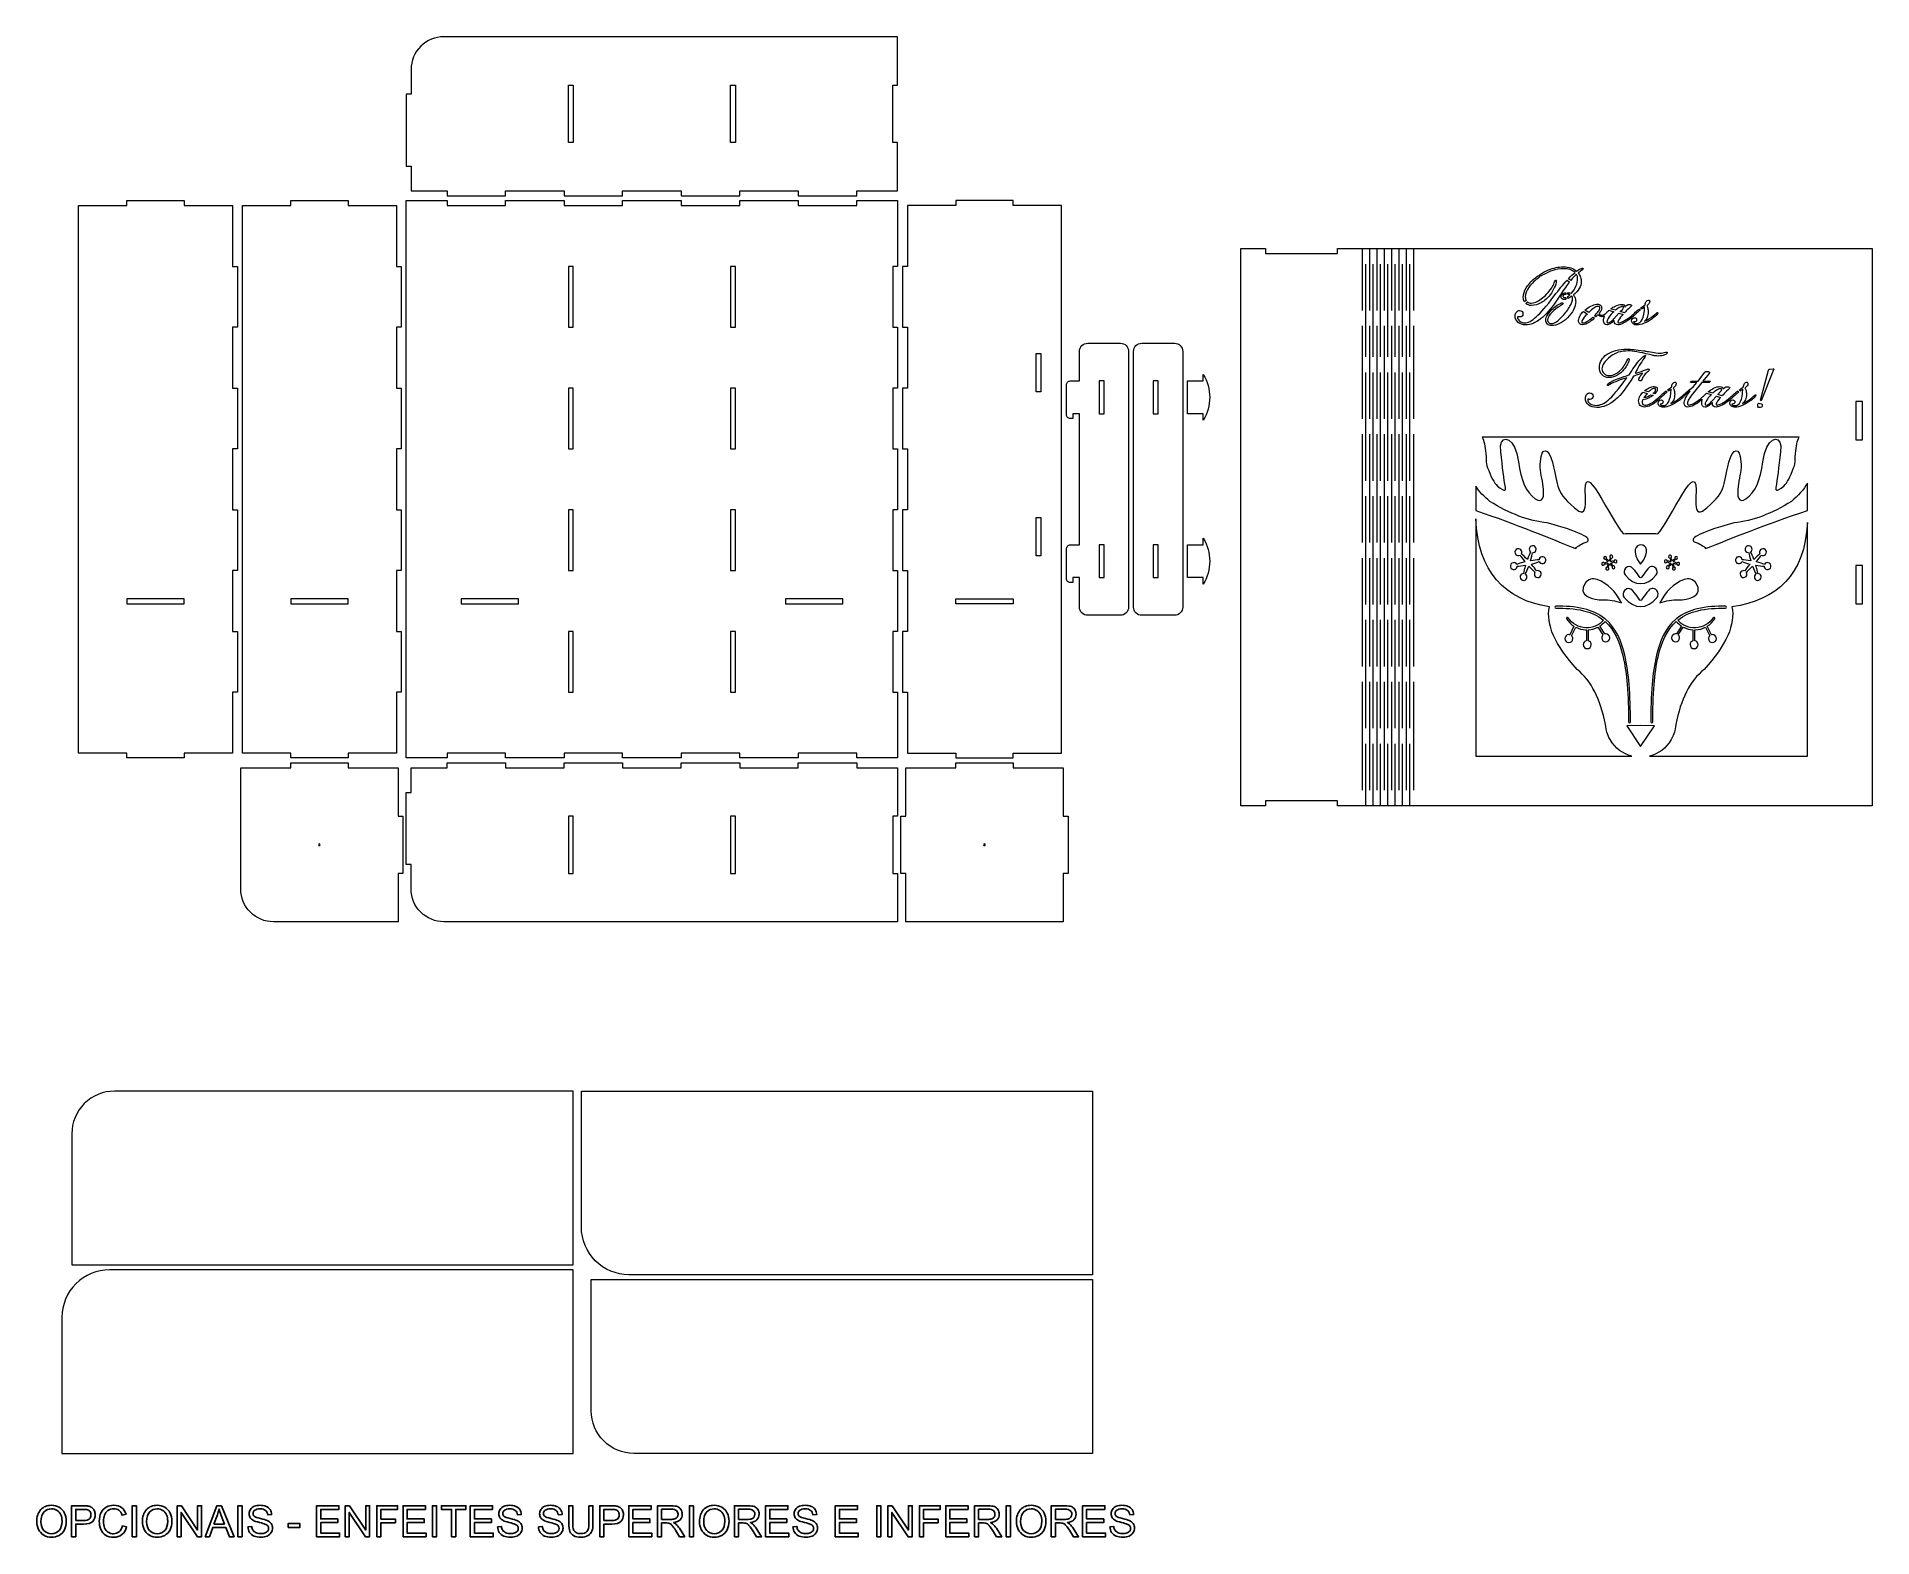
# Model space of a CAD drawing. Header units: millimetres. Extents: x 1606 to 2727, y 1477 to 2393.
import ezdxf

# ---------------------------------------------------------------- set-up
doc = ezdxf.new("R2010")
doc.units = ezdxf.units.MM
doc.header["$MEASUREMENT"] = 0
doc.layers.add('Camada 1', color=7, linetype='Continuous')

msp = doc.modelspace()

# ---------------------------------------------------------------- linework, layer by layer
at = {"layer": 'Camada 1', "color": 250, "lineweight": 20}
for points, knots in [([(2128.8743, 2363.0536), (2128.8743, 2363.0536), (2128.8743, 2328.0536), (2128.8743, 2328.0536), (2128.8743, 2328.0536), (2128.8743, 2328.0536), (2131.8743, 2328.0536), (2131.8743, 2328.0536), (2131.8743, 2328.0536), (2131.8743, 2328.0536), (2131.8743, 2298.5536), (2131.8743, 2298.5536), (2131.8743, 2298.5536), (2131.8743, 2298.5536), (2106.8743, 2298.5536), (2106.8743, 2298.5536), (2106.8743, 2298.5536), (2106.8743, 2298.5536), (2106.8743, 2295.5536), (2106.8743, 2295.5536), (2106.8743, 2295.5536), (2106.8743, 2295.5536), (2071.16, 2295.5536), (2071.16, 2295.5536), (2071.16, 2295.5536), (2071.16, 2295.5536), (2071.16, 2298.5536), (2071.16, 2298.5536), (2071.16, 2298.5536), (2071.16, 2298.5536), (2035.4457, 2298.5536), (2035.4457, 2298.5536), (2035.4457, 2298.5536), (2035.4457, 2298.5536), (2035.4457, 2295.5536), (2035.4457, 2295.5536), (2035.4457, 2295.5536), (2035.4457, 2295.5536), (1999.7314, 2295.5536), (1999.7314, 2295.5536), (1999.7314, 2295.5536), (1999.7314, 2295.5536), (1999.7314, 2298.5536), (1999.7314, 2298.5536), (1999.7314, 2298.5536), (1999.7314, 2298.5536), (1964.0172, 2298.5536), (1964.0172, 2298.5536), (1964.0172, 2298.5536), (1964.0172, 2298.5536), (1964.0172, 2295.5536), (1964.0172, 2295.5536), (1964.0172, 2295.5536), (1964.0172, 2295.5536), (1928.3029, 2295.5536), (1928.3029, 2295.5536), (1928.3029, 2295.5536), (1928.3029, 2295.5536), (1928.3029, 2298.5536), (1928.3029, 2298.5536), (1928.3029, 2298.5536), (1928.3029, 2298.5536), (1892.5886, 2298.5536), (1892.5886, 2298.5536), (1892.5886, 2298.5536), (1892.5886, 2298.5536), (1892.5886, 2295.5536), (1892.5886, 2295.5536), (1892.5886, 2295.5536), (1892.5886, 2295.5536), (1856.8743, 2295.5536), (1856.8743, 2295.5536), (1856.8743, 2295.5536), (1856.8743, 2295.5536), (1856.8743, 2298.5536), (1856.8743, 2298.5536), (1856.8743, 2298.5536), (1856.8743, 2298.5536), (1834.8743, 2298.5536), (1834.8743, 2298.5536), (1834.8743, 2298.5536), (1834.8743, 2298.5536), (1834.8743, 2313.5536), (1834.8743, 2313.5536), (1834.8743, 2313.5536), (1834.8743, 2313.5536), (1831.8743, 2313.5536), (1831.8743, 2313.5536), (1831.8743, 2313.5536), (1831.8743, 2313.5536), (1831.8743, 2357.5536), (1831.8743, 2357.5536), (1831.8743, 2357.5536), (1831.8743, 2357.5536), (1834.8743, 2357.5536), (1834.8743, 2357.5536), (1834.8743, 2357.5536), (1834.8743, 2357.5536), (1834.8743, 2372.5536), (1834.8743, 2372.5536), (1834.8743, 2372.5536), (1834.8743, 2377.8579), (1836.9814, 2382.945), (1840.7322, 2386.6957), (1840.7322, 2386.6957), (1844.4829, 2390.4465), (1849.57, 2392.5536), (1854.8743, 2392.5536), (1854.8743, 2392.5536), (1854.8743, 2392.5536), (2131.8743, 2392.5536), (2131.8743, 2392.5536), (2131.8743, 2392.5536), (2131.8743, 2392.5536), (2131.8743, 2363.0536), (2131.8743, 2363.0536), (2131.8743, 2363.0536), (2131.8743, 2363.0536), (2128.8743, 2363.0536), (2128.8743, 2363.0536)], [0, 0, 0, 0, 0.032258065, 0.032258065, 0.032258065, 0.032258065, 0.064516129, 0.064516129, 0.064516129, 0.064516129, 0.096774194, 0.096774194, 0.096774194, 0.096774194, 0.129032258, 0.129032258, 0.129032258, 0.129032258, 0.161290323, 0.161290323, 0.161290323, 0.161290323, 0.193548387, 0.193548387, 0.193548387, 0.193548387, 0.225806452, 0.225806452, 0.225806452, 0.225806452, 0.258064516, 0.258064516, 0.258064516, 0.258064516, 0.290322581, 0.290322581, 0.290322581, 0.290322581, 0.322580645, 0.322580645, 0.322580645, 0.322580645, 0.35483871, 0.35483871, 0.35483871, 0.35483871, 0.387096774, 0.387096774, 0.387096774, 0.387096774, 0.419354839, 0.419354839, 0.419354839, 0.419354839, 0.451612903, 0.451612903, 0.451612903, 0.451612903, 0.483870968, 0.483870968, 0.483870968, 0.483870968, 0.516129032, 0.516129032, 0.516129032, 0.516129032, 0.548387097, 0.548387097, 0.548387097, 0.548387097, 0.580645161, 0.580645161, 0.580645161, 0.580645161, 0.612903226, 0.612903226, 0.612903226, 0.612903226, 0.64516129, 0.64516129, 0.64516129, 0.64516129, 0.677419355, 0.677419355, 0.677419355, 0.677419355, 0.709677419, 0.709677419, 0.709677419, 0.709677419, 0.741935484, 0.741935484, 0.741935484, 0.741935484, 0.774193548, 0.774193548, 0.774193548, 0.774193548, 0.806451613, 0.806451613, 0.806451613, 0.806451613, 0.838709677, 0.838709677, 0.838709677, 0.838709677, 0.870967742, 0.870967742, 0.870967742, 0.870967742, 0.903225806, 0.903225806, 0.903225806, 0.903225806, 0.935483871, 0.935483871, 0.935483871, 0.935483871, 1, 1, 1, 1]), ([(1933.8743, 2328.0536), (1933.8743, 2328.0536), (1933.8743, 2363.0536), (1933.8743, 2363.0536), (1933.8743, 2363.0536), (1933.8743, 2363.0536), (1930.8743, 2363.0536), (1930.8743, 2363.0536), (1930.8743, 2363.0536), (1930.8743, 2363.0536), (1930.8743, 2328.0536), (1930.8743, 2328.0536), (1930.8743, 2328.0536), (1930.8743, 2328.0536), (1933.8743, 2328.0536), (1933.8743, 2328.0536)], [0, 0, 0, 0, 0.2, 0.2, 0.2, 0.2, 0.4, 0.4, 0.4, 0.4, 0.6, 0.6, 0.6, 0.6, 1, 1, 1, 1]), ([(2032.8743, 2328.0536), (2032.8743, 2328.0536), (2032.8743, 2363.0536), (2032.8743, 2363.0536), (2032.8743, 2363.0536), (2032.8743, 2363.0536), (2029.8743, 2363.0536), (2029.8743, 2363.0536), (2029.8743, 2363.0536), (2029.8743, 2363.0536), (2029.8743, 2328.0536), (2029.8743, 2328.0536), (2029.8743, 2328.0536), (2029.8743, 2328.0536), (2032.8743, 2328.0536), (2032.8743, 2328.0536)], [0, 0, 0, 0, 0.2, 0.2, 0.2, 0.2, 0.4, 0.4, 0.4, 0.4, 0.6, 0.6, 0.6, 0.6, 1, 1, 1, 1]), ([(1631.8743, 2289.5536), (1631.8743, 2289.5536), (1631.8743, 1955.5536), (1631.8743, 1955.5536), (1631.8743, 1955.5536), (1631.8743, 1955.5536), (1661.3743, 1955.5536), (1661.3743, 1955.5536), (1661.3743, 1955.5536), (1661.3743, 1955.5536), (1661.3743, 1952.5536), (1661.3743, 1952.5536), (1661.3743, 1952.5536), (1661.3743, 1952.5536), (1696.3743, 1952.5536), (1696.3743, 1952.5536), (1696.3743, 1952.5536), (1696.3743, 1952.5536), (1696.3743, 1955.5536), (1696.3743, 1955.5536), (1696.3743, 1955.5536), (1696.3743, 1955.5536), (1725.8743, 1955.5536), (1725.8743, 1955.5536), (1725.8743, 1955.5536), (1725.8743, 1955.5536), (1725.8743, 1992.6714), (1725.8743, 1992.6714), (1725.8743, 1992.6714), (1725.8743, 1992.6714), (1728.8743, 1992.6714), (1728.8743, 1992.6714), (1728.8743, 1992.6714), (1728.8743, 1992.6714), (1728.8743, 2029.7825), (1728.8743, 2029.7825), (1728.8743, 2029.7825), (1728.8743, 2029.7825), (1725.8743, 2029.7825), (1725.8743, 2029.7825), (1725.8743, 2029.7825), (1725.8743, 2029.7825), (1725.8743, 2066.8914), (1725.8743, 2066.8914), (1725.8743, 2066.8914), (1725.8743, 2066.8914), (1728.8743, 2066.8914), (1728.8743, 2066.8914), (1728.8743, 2066.8914), (1728.8743, 2066.8914), (1728.8743, 2104.0025), (1728.8743, 2104.0025), (1728.8743, 2104.0025), (1728.8743, 2104.0025), (1725.8743, 2104.0025), (1725.8743, 2104.0025), (1725.8743, 2104.0025), (1725.8743, 2104.0025), (1725.8743, 2141.1114), (1725.8743, 2141.1114), (1725.8743, 2141.1114), (1725.8743, 2141.1114), (1728.8743, 2141.1114), (1728.8743, 2141.1114), (1728.8743, 2141.1114), (1728.8743, 2141.1114), (1728.8743, 2178.2225), (1728.8743, 2178.2225), (1728.8743, 2178.2225), (1728.8743, 2178.2225), (1725.8743, 2178.2225), (1725.8743, 2178.2225), (1725.8743, 2178.2225), (1725.8743, 2178.2225), (1725.8743, 2215.3314), (1725.8743, 2215.3314), (1725.8743, 2215.3314), (1725.8743, 2215.3314), (1728.8743, 2215.3314), (1728.8743, 2215.3314), (1728.8743, 2215.3314), (1728.8743, 2215.3314), (1728.8743, 2252.4425), (1728.8743, 2252.4425), (1728.8743, 2252.4425), (1728.8743, 2252.4425), (1725.8743, 2252.4425), (1725.8743, 2252.4425), (1725.8743, 2252.4425), (1725.8743, 2252.4425), (1725.8743, 2289.5536), (1725.8743, 2289.5536), (1725.8743, 2289.5536), (1725.8743, 2289.5536), (1696.3743, 2289.5536), (1696.3743, 2289.5536), (1696.3743, 2289.5536), (1696.3743, 2289.5536), (1696.3743, 2292.5536), (1696.3743, 2292.5536), (1696.3743, 2292.5536), (1696.3743, 2292.5536), (1661.3743, 2292.5536), (1661.3743, 2292.5536), (1661.3743, 2292.5536), (1661.3743, 2292.5536), (1661.3743, 2289.5536), (1661.3743, 2289.5536), (1661.3743, 2289.5536), (1661.3743, 2289.5536), (1631.8743, 2289.5536), (1631.8743, 2289.5536)], [0, 0, 0, 0, 0.034482759, 0.034482759, 0.034482759, 0.034482759, 0.068965517, 0.068965517, 0.068965517, 0.068965517, 0.103448276, 0.103448276, 0.103448276, 0.103448276, 0.137931034, 0.137931034, 0.137931034, 0.137931034, 0.172413793, 0.172413793, 0.172413793, 0.172413793, 0.206896552, 0.206896552, 0.206896552, 0.206896552, 0.24137931, 0.24137931, 0.24137931, 0.24137931, 0.275862069, 0.275862069, 0.275862069, 0.275862069, 0.310344828, 0.310344828, 0.310344828, 0.310344828, 0.344827586, 0.344827586, 0.344827586, 0.344827586, 0.379310345, 0.379310345, 0.379310345, 0.379310345, 0.413793103, 0.413793103, 0.413793103, 0.413793103, 0.448275862, 0.448275862, 0.448275862, 0.448275862, 0.482758621, 0.482758621, 0.482758621, 0.482758621, 0.517241379, 0.517241379, 0.517241379, 0.517241379, 0.551724138, 0.551724138, 0.551724138, 0.551724138, 0.586206897, 0.586206897, 0.586206897, 0.586206897, 0.620689655, 0.620689655, 0.620689655, 0.620689655, 0.655172414, 0.655172414, 0.655172414, 0.655172414, 0.689655172, 0.689655172, 0.689655172, 0.689655172, 0.724137931, 0.724137931, 0.724137931, 0.724137931, 0.75862069, 0.75862069, 0.75862069, 0.75862069, 0.793103448, 0.793103448, 0.793103448, 0.793103448, 0.827586207, 0.827586207, 0.827586207, 0.827586207, 0.862068966, 0.862068966, 0.862068966, 0.862068966, 0.896551724, 0.896551724, 0.896551724, 0.896551724, 0.931034483, 0.931034483, 0.931034483, 0.931034483, 1, 1, 1, 1]), ([(1731.8743, 2289.5536), (1731.8743, 2289.5536), (1731.8743, 1955.5536), (1731.8743, 1955.5536), (1731.8743, 1955.5536), (1731.8743, 1955.5536), (1761.3743, 1955.5536), (1761.3743, 1955.5536), (1761.3743, 1955.5536), (1761.3743, 1955.5536), (1761.3743, 1952.5536), (1761.3743, 1952.5536), (1761.3743, 1952.5536), (1761.3743, 1952.5536), (1796.3743, 1952.5536), (1796.3743, 1952.5536), (1796.3743, 1952.5536), (1796.3743, 1952.5536), (1796.3743, 1955.5536), (1796.3743, 1955.5536), (1796.3743, 1955.5536), (1796.3743, 1955.5536), (1825.8743, 1955.5536), (1825.8743, 1955.5536), (1825.8743, 1955.5536), (1825.8743, 1955.5536), (1825.8743, 1992.6714), (1825.8743, 1992.6714), (1825.8743, 1992.6714), (1825.8743, 1992.6714), (1828.8743, 1992.6714), (1828.8743, 1992.6714), (1828.8743, 1992.6714), (1828.8743, 1992.6714), (1828.8743, 2029.7825), (1828.8743, 2029.7825), (1828.8743, 2029.7825), (1828.8743, 2029.7825), (1825.8743, 2029.7825), (1825.8743, 2029.7825), (1825.8743, 2029.7825), (1825.8743, 2029.7825), (1825.8743, 2066.8914), (1825.8743, 2066.8914), (1825.8743, 2066.8914), (1825.8743, 2066.8914), (1828.8743, 2066.8914), (1828.8743, 2066.8914), (1828.8743, 2066.8914), (1828.8743, 2066.8914), (1828.8743, 2104.0025), (1828.8743, 2104.0025), (1828.8743, 2104.0025), (1828.8743, 2104.0025), (1825.8743, 2104.0025), (1825.8743, 2104.0025), (1825.8743, 2104.0025), (1825.8743, 2104.0025), (1825.8743, 2141.1114), (1825.8743, 2141.1114), (1825.8743, 2141.1114), (1825.8743, 2141.1114), (1828.8743, 2141.1114), (1828.8743, 2141.1114), (1828.8743, 2141.1114), (1828.8743, 2141.1114), (1828.8743, 2178.2225), (1828.8743, 2178.2225), (1828.8743, 2178.2225), (1828.8743, 2178.2225), (1825.8743, 2178.2225), (1825.8743, 2178.2225), (1825.8743, 2178.2225), (1825.8743, 2178.2225), (1825.8743, 2215.3314), (1825.8743, 2215.3314), (1825.8743, 2215.3314), (1825.8743, 2215.3314), (1828.8743, 2215.3314), (1828.8743, 2215.3314), (1828.8743, 2215.3314), (1828.8743, 2215.3314), (1828.8743, 2252.4425), (1828.8743, 2252.4425), (1828.8743, 2252.4425), (1828.8743, 2252.4425), (1825.8743, 2252.4425), (1825.8743, 2252.4425), (1825.8743, 2252.4425), (1825.8743, 2252.4425), (1825.8743, 2289.5536), (1825.8743, 2289.5536), (1825.8743, 2289.5536), (1825.8743, 2289.5536), (1796.3743, 2289.5536), (1796.3743, 2289.5536), (1796.3743, 2289.5536), (1796.3743, 2289.5536), (1796.3743, 2292.5536), (1796.3743, 2292.5536), (1796.3743, 2292.5536), (1796.3743, 2292.5536), (1761.3743, 2292.5536), (1761.3743, 2292.5536), (1761.3743, 2292.5536), (1761.3743, 2292.5536), (1761.3743, 2289.5536), (1761.3743, 2289.5536), (1761.3743, 2289.5536), (1761.3743, 2289.5536), (1731.8743, 2289.5536), (1731.8743, 2289.5536)], [0, 0, 0, 0, 0.034482759, 0.034482759, 0.034482759, 0.034482759, 0.068965517, 0.068965517, 0.068965517, 0.068965517, 0.103448276, 0.103448276, 0.103448276, 0.103448276, 0.137931034, 0.137931034, 0.137931034, 0.137931034, 0.172413793, 0.172413793, 0.172413793, 0.172413793, 0.206896552, 0.206896552, 0.206896552, 0.206896552, 0.24137931, 0.24137931, 0.24137931, 0.24137931, 0.275862069, 0.275862069, 0.275862069, 0.275862069, 0.310344828, 0.310344828, 0.310344828, 0.310344828, 0.344827586, 0.344827586, 0.344827586, 0.344827586, 0.379310345, 0.379310345, 0.379310345, 0.379310345, 0.413793103, 0.413793103, 0.413793103, 0.413793103, 0.448275862, 0.448275862, 0.448275862, 0.448275862, 0.482758621, 0.482758621, 0.482758621, 0.482758621, 0.517241379, 0.517241379, 0.517241379, 0.517241379, 0.551724138, 0.551724138, 0.551724138, 0.551724138, 0.586206897, 0.586206897, 0.586206897, 0.586206897, 0.620689655, 0.620689655, 0.620689655, 0.620689655, 0.655172414, 0.655172414, 0.655172414, 0.655172414, 0.689655172, 0.689655172, 0.689655172, 0.689655172, 0.724137931, 0.724137931, 0.724137931, 0.724137931, 0.75862069, 0.75862069, 0.75862069, 0.75862069, 0.793103448, 0.793103448, 0.793103448, 0.793103448, 0.827586207, 0.827586207, 0.827586207, 0.827586207, 0.862068966, 0.862068966, 0.862068966, 0.862068966, 0.896551724, 0.896551724, 0.896551724, 0.896551724, 0.931034483, 0.931034483, 0.931034483, 0.931034483, 1, 1, 1, 1]), ([(2131.8743, 1952.5536), (2131.8743, 1952.5536), (2131.8743, 1992.6714), (2131.8743, 1992.6714), (2131.8743, 1992.6714), (2131.8743, 1992.6714), (2128.8743, 1992.6714), (2128.8743, 1992.6714), (2128.8743, 1992.6714), (2128.8743, 1992.6714), (2128.8743, 2029.7825), (2128.8743, 2029.7825), (2128.8743, 2029.7825), (2128.8743, 2029.7825), (2131.8743, 2029.7825), (2131.8743, 2029.7825), (2131.8743, 2029.7825), (2131.8743, 2029.7825), (2131.8743, 2066.8914), (2131.8743, 2066.8914), (2131.8743, 2066.8914), (2131.8743, 2066.8914), (2128.8743, 2066.8914), (2128.8743, 2066.8914), (2128.8743, 2066.8914), (2128.8743, 2066.8914), (2128.8743, 2104.0025), (2128.8743, 2104.0025), (2128.8743, 2104.0025), (2128.8743, 2104.0025), (2131.8743, 2104.0025), (2131.8743, 2104.0025), (2131.8743, 2104.0025), (2131.8743, 2104.0025), (2131.8743, 2141.1114), (2131.8743, 2141.1114), (2131.8743, 2141.1114), (2131.8743, 2141.1114), (2128.8743, 2141.1114), (2128.8743, 2141.1114), (2128.8743, 2141.1114), (2128.8743, 2141.1114), (2128.8743, 2178.2225), (2128.8743, 2178.2225), (2128.8743, 2178.2225), (2128.8743, 2178.2225), (2131.8743, 2178.2225), (2131.8743, 2178.2225), (2131.8743, 2178.2225), (2131.8743, 2178.2225), (2131.8743, 2215.3314), (2131.8743, 2215.3314), (2131.8743, 2215.3314), (2131.8743, 2215.3314), (2128.8743, 2215.3314), (2128.8743, 2215.3314), (2128.8743, 2215.3314), (2128.8743, 2215.3314), (2128.8743, 2252.4425), (2128.8743, 2252.4425), (2128.8743, 2252.4425), (2128.8743, 2252.4425), (2131.8743, 2252.4425), (2131.8743, 2252.4425), (2131.8743, 2252.4425), (2131.8743, 2252.4425), (2131.8743, 2292.5536), (2131.8743, 2292.5536), (2131.8743, 2292.5536), (2131.8743, 2292.5536), (2106.8743, 2292.5536), (2106.8743, 2292.5536), (2106.8743, 2292.5536), (2106.8743, 2292.5536), (2106.8743, 2289.5536), (2106.8743, 2289.5536), (2106.8743, 2289.5536), (2106.8743, 2289.5536), (2071.16, 2289.5536), (2071.16, 2289.5536), (2071.16, 2289.5536), (2071.16, 2289.5536), (2071.16, 2292.5536), (2071.16, 2292.5536), (2071.16, 2292.5536), (2071.16, 2292.5536), (2035.4457, 2292.5536), (2035.4457, 2292.5536), (2035.4457, 2292.5536), (2035.4457, 2292.5536), (2035.4457, 2289.5536), (2035.4457, 2289.5536), (2035.4457, 2289.5536), (2035.4457, 2289.5536), (1999.7314, 2289.5536), (1999.7314, 2289.5536), (1999.7314, 2289.5536), (1999.7314, 2289.5536), (1999.7314, 2292.5536), (1999.7314, 2292.5536), (1999.7314, 2292.5536), (1999.7314, 2292.5536), (1964.0172, 2292.5536), (1964.0172, 2292.5536), (1964.0172, 2292.5536), (1964.0172, 2292.5536), (1964.0172, 2289.5536), (1964.0172, 2289.5536), (1964.0172, 2289.5536), (1964.0172, 2289.5536), (1928.3029, 2289.5536), (1928.3029, 2289.5536), (1928.3029, 2289.5536), (1928.3029, 2289.5536), (1928.3029, 2292.5536), (1928.3029, 2292.5536), (1928.3029, 2292.5536), (1928.3029, 2292.5536), (1892.5886, 2292.5536), (1892.5886, 2292.5536), (1892.5886, 2292.5536), (1892.5886, 2292.5536), (1892.5886, 2289.5536), (1892.5886, 2289.5536), (1892.5886, 2289.5536), (1892.5886, 2289.5536), (1856.8743, 2289.5536), (1856.8743, 2289.5536), (1856.8743, 2289.5536), (1856.8743, 2289.5536), (1856.8743, 2292.5536), (1856.8743, 2292.5536), (1856.8743, 2292.5536), (1856.8743, 2292.5536), (1831.8743, 2292.5536), (1831.8743, 2292.5536), (1831.8743, 2292.5536), (1831.8743, 2292.5536), (1831.8743, 1952.5536), (1831.8743, 1952.5536), (1831.8743, 1952.5536), (1831.8743, 1952.5536), (1856.8743, 1952.5536), (1856.8743, 1952.5536), (1856.8743, 1952.5536), (1856.8743, 1952.5536), (1856.8743, 1955.5536), (1856.8743, 1955.5536), (1856.8743, 1955.5536), (1856.8743, 1955.5536), (1892.5886, 1955.5536), (1892.5886, 1955.5536), (1892.5886, 1955.5536), (1892.5886, 1955.5536), (1892.5886, 1952.5536), (1892.5886, 1952.5536), (1892.5886, 1952.5536), (1892.5886, 1952.5536), (1928.3029, 1952.5536), (1928.3029, 1952.5536), (1928.3029, 1952.5536), (1928.3029, 1952.5536), (1928.3029, 1955.5536), (1928.3029, 1955.5536), (1928.3029, 1955.5536), (1928.3029, 1955.5536), (1964.0172, 1955.5536), (1964.0172, 1955.5536), (1964.0172, 1955.5536), (1964.0172, 1955.5536), (1964.0172, 1952.5536), (1964.0172, 1952.5536), (1964.0172, 1952.5536), (1964.0172, 1952.5536), (1999.7314, 1952.5536), (1999.7314, 1952.5536), (1999.7314, 1952.5536), (1999.7314, 1952.5536), (1999.7314, 1955.5536), (1999.7314, 1955.5536), (1999.7314, 1955.5536), (1999.7314, 1955.5536), (2035.4457, 1955.5536), (2035.4457, 1955.5536), (2035.4457, 1955.5536), (2035.4457, 1955.5536), (2035.4457, 1952.5536), (2035.4457, 1952.5536), (2035.4457, 1952.5536), (2035.4457, 1952.5536), (2071.16, 1952.5536), (2071.16, 1952.5536), (2071.16, 1952.5536), (2071.16, 1952.5536), (2071.16, 1955.5536), (2071.16, 1955.5536), (2071.16, 1955.5536), (2071.16, 1955.5536), (2106.8743, 1955.5536), (2106.8743, 1955.5536), (2106.8743, 1955.5536), (2106.8743, 1955.5536), (2106.8743, 1952.5536), (2106.8743, 1952.5536), (2106.8743, 1952.5536), (2106.8743, 1952.5536), (2131.8743, 1952.5536), (2131.8743, 1952.5536)], [0, 0, 0, 0, 0.018867925, 0.018867925, 0.018867925, 0.018867925, 0.037735849, 0.037735849, 0.037735849, 0.037735849, 0.056603774, 0.056603774, 0.056603774, 0.056603774, 0.075471698, 0.075471698, 0.075471698, 0.075471698, 0.094339623, 0.094339623, 0.094339623, 0.094339623, 0.113207547, 0.113207547, 0.113207547, 0.113207547, 0.132075472, 0.132075472, 0.132075472, 0.132075472, 0.150943396, 0.150943396, 0.150943396, 0.150943396, 0.169811321, 0.169811321, 0.169811321, 0.169811321, 0.188679245, 0.188679245, 0.188679245, 0.188679245, 0.20754717, 0.20754717, 0.20754717, 0.20754717, 0.226415094, 0.226415094, 0.226415094, 0.226415094, 0.245283019, 0.245283019, 0.245283019, 0.245283019, 0.264150943, 0.264150943, 0.264150943, 0.264150943, 0.283018868, 0.283018868, 0.283018868, 0.283018868, 0.301886792, 0.301886792, 0.301886792, 0.301886792, 0.320754717, 0.320754717, 0.320754717, 0.320754717, 0.339622642, 0.339622642, 0.339622642, 0.339622642, 0.358490566, 0.358490566, 0.358490566, 0.358490566, 0.377358491, 0.377358491, 0.377358491, 0.377358491, 0.396226415, 0.396226415, 0.396226415, 0.396226415, 0.41509434, 0.41509434, 0.41509434, 0.41509434, 0.433962264, 0.433962264, 0.433962264, 0.433962264, 0.452830189, 0.452830189, 0.452830189, 0.452830189, 0.471698113, 0.471698113, 0.471698113, 0.471698113, 0.490566038, 0.490566038, 0.490566038, 0.490566038, 0.509433962, 0.509433962, 0.509433962, 0.509433962, 0.528301887, 0.528301887, 0.528301887, 0.528301887, 0.547169811, 0.547169811, 0.547169811, 0.547169811, 0.566037736, 0.566037736, 0.566037736, 0.566037736, 0.58490566, 0.58490566, 0.58490566, 0.58490566, 0.603773585, 0.603773585, 0.603773585, 0.603773585, 0.622641509, 0.622641509, 0.622641509, 0.622641509, 0.641509434, 0.641509434, 0.641509434, 0.641509434, 0.660377358, 0.660377358, 0.660377358, 0.660377358, 0.679245283, 0.679245283, 0.679245283, 0.679245283, 0.698113208, 0.698113208, 0.698113208, 0.698113208, 0.716981132, 0.716981132, 0.716981132, 0.716981132, 0.735849057, 0.735849057, 0.735849057, 0.735849057, 0.754716981, 0.754716981, 0.754716981, 0.754716981, 0.773584906, 0.773584906, 0.773584906, 0.773584906, 0.79245283, 0.79245283, 0.79245283, 0.79245283, 0.811320755, 0.811320755, 0.811320755, 0.811320755, 0.830188679, 0.830188679, 0.830188679, 0.830188679, 0.849056604, 0.849056604, 0.849056604, 0.849056604, 0.867924528, 0.867924528, 0.867924528, 0.867924528, 0.886792453, 0.886792453, 0.886792453, 0.886792453, 0.905660377, 0.905660377, 0.905660377, 0.905660377, 0.924528302, 0.924528302, 0.924528302, 0.924528302, 0.943396226, 0.943396226, 0.943396226, 0.943396226, 0.962264151, 0.962264151, 0.962264151, 0.962264151, 1, 1, 1, 1]), ([(2231.8743, 1955.5536), (2231.8743, 1955.5536), (2202.3743, 1955.5536), (2202.3743, 1955.5536), (2202.3743, 1955.5536), (2202.3743, 1955.5536), (2202.3743, 1952.5536), (2202.3743, 1952.5536), (2202.3743, 1952.5536), (2202.3743, 1952.5536), (2167.3743, 1952.5536), (2167.3743, 1952.5536), (2167.3743, 1952.5536), (2167.3743, 1952.5536), (2167.3743, 1955.5536), (2167.3743, 1955.5536), (2167.3743, 1955.5536), (2167.3743, 1955.5536), (2137.8743, 1955.5536), (2137.8743, 1955.5536), (2137.8743, 1955.5536), (2137.8743, 1955.5536), (2137.8743, 1992.6714), (2137.8743, 1992.6714), (2137.8743, 1992.6714), (2137.8743, 1992.6714), (2134.8743, 1992.6714), (2134.8743, 1992.6714), (2134.8743, 1992.6714), (2134.8743, 1992.6714), (2134.8743, 2029.7825), (2134.8743, 2029.7825), (2134.8743, 2029.7825), (2134.8743, 2029.7825), (2137.8743, 2029.7825), (2137.8743, 2029.7825), (2137.8743, 2029.7825), (2137.8743, 2029.7825), (2137.8743, 2066.8914), (2137.8743, 2066.8914), (2137.8743, 2066.8914), (2137.8743, 2066.8914), (2134.8743, 2066.8914), (2134.8743, 2066.8914), (2134.8743, 2066.8914), (2134.8743, 2066.8914), (2134.8743, 2104.0025), (2134.8743, 2104.0025), (2134.8743, 2104.0025), (2134.8743, 2104.0025), (2137.8743, 2104.0025), (2137.8743, 2104.0025), (2137.8743, 2104.0025), (2137.8743, 2104.0025), (2137.8743, 2141.1114), (2137.8743, 2141.1114), (2137.8743, 2141.1114), (2137.8743, 2141.1114), (2134.8743, 2141.1114), (2134.8743, 2141.1114), (2134.8743, 2141.1114), (2134.8743, 2141.1114), (2134.8743, 2178.2225), (2134.8743, 2178.2225), (2134.8743, 2178.2225), (2134.8743, 2178.2225), (2137.8743, 2178.2225), (2137.8743, 2178.2225), (2137.8743, 2178.2225), (2137.8743, 2178.2225), (2137.8743, 2215.3314), (2137.8743, 2215.3314), (2137.8743, 2215.3314), (2137.8743, 2215.3314), (2134.8743, 2215.3314), (2134.8743, 2215.3314), (2134.8743, 2215.3314), (2134.8743, 2215.3314), (2134.8743, 2252.4425), (2134.8743, 2252.4425), (2134.8743, 2252.4425), (2134.8743, 2252.4425), (2137.8743, 2252.4425), (2137.8743, 2252.4425), (2137.8743, 2252.4425), (2137.8743, 2252.4425), (2137.8743, 2289.5536), (2137.8743, 2289.5536), (2137.8743, 2289.5536), (2137.8743, 2289.5536), (2167.3743, 2289.5536), (2167.3743, 2289.5536), (2167.3743, 2289.5536), (2167.3743, 2289.5536), (2167.3743, 2292.5536), (2167.3743, 2292.5536), (2167.3743, 2292.5536), (2167.3743, 2292.5536), (2202.3743, 2292.5536), (2202.3743, 2292.5536), (2202.3743, 2292.5536), (2202.3743, 2292.5536), (2202.3743, 2289.5536), (2202.3743, 2289.5536), (2202.3743, 2289.5536), (2202.3743, 2289.5536), (2231.8743, 2289.5536), (2231.8743, 2289.5536), (2231.8743, 2289.5536), (2231.8743, 2289.5536), (2231.8743, 1955.5536), (2231.8743, 1955.5536)], [0, 0, 0, 0, 0.034482759, 0.034482759, 0.034482759, 0.034482759, 0.068965517, 0.068965517, 0.068965517, 0.068965517, 0.103448276, 0.103448276, 0.103448276, 0.103448276, 0.137931034, 0.137931034, 0.137931034, 0.137931034, 0.172413793, 0.172413793, 0.172413793, 0.172413793, 0.206896552, 0.206896552, 0.206896552, 0.206896552, 0.24137931, 0.24137931, 0.24137931, 0.24137931, 0.275862069, 0.275862069, 0.275862069, 0.275862069, 0.310344828, 0.310344828, 0.310344828, 0.310344828, 0.344827586, 0.344827586, 0.344827586, 0.344827586, 0.379310345, 0.379310345, 0.379310345, 0.379310345, 0.413793103, 0.413793103, 0.413793103, 0.413793103, 0.448275862, 0.448275862, 0.448275862, 0.448275862, 0.482758621, 0.482758621, 0.482758621, 0.482758621, 0.517241379, 0.517241379, 0.517241379, 0.517241379, 0.551724138, 0.551724138, 0.551724138, 0.551724138, 0.586206897, 0.586206897, 0.586206897, 0.586206897, 0.620689655, 0.620689655, 0.620689655, 0.620689655, 0.655172414, 0.655172414, 0.655172414, 0.655172414, 0.689655172, 0.689655172, 0.689655172, 0.689655172, 0.724137931, 0.724137931, 0.724137931, 0.724137931, 0.75862069, 0.75862069, 0.75862069, 0.75862069, 0.793103448, 0.793103448, 0.793103448, 0.793103448, 0.827586207, 0.827586207, 0.827586207, 0.827586207, 0.862068966, 0.862068966, 0.862068966, 0.862068966, 0.896551724, 0.896551724, 0.896551724, 0.896551724, 0.931034483, 0.931034483, 0.931034483, 0.931034483, 1, 1, 1, 1]), ([(1933.8743, 2252.4425), (1933.8743, 2252.4425), (1933.8743, 2215.3314), (1933.8743, 2215.3314), (1933.8743, 2215.3314), (1933.8743, 2215.3314), (1930.8743, 2215.3314), (1930.8743, 2215.3314), (1930.8743, 2215.3314), (1930.8743, 2215.3314), (1930.8743, 2252.4425), (1930.8743, 2252.4425), (1930.8743, 2252.4425), (1930.8743, 2252.4425), (1933.8743, 2252.4425), (1933.8743, 2252.4425)], [0, 0, 0, 0, 0.2, 0.2, 0.2, 0.2, 0.4, 0.4, 0.4, 0.4, 0.6, 0.6, 0.6, 0.6, 1, 1, 1, 1]), ([(2032.8743, 2252.4425), (2032.8743, 2252.4425), (2032.8743, 2215.3314), (2032.8743, 2215.3314), (2032.8743, 2215.3314), (2032.8743, 2215.3314), (2029.8743, 2215.3314), (2029.8743, 2215.3314), (2029.8743, 2215.3314), (2029.8743, 2215.3314), (2029.8743, 2252.4425), (2029.8743, 2252.4425), (2029.8743, 2252.4425), (2029.8743, 2252.4425), (2032.8743, 2252.4425), (2032.8743, 2252.4425)], [0, 0, 0, 0, 0.2, 0.2, 0.2, 0.2, 0.4, 0.4, 0.4, 0.4, 0.6, 0.6, 0.6, 0.6, 1, 1, 1, 1]), ([(2446.8405, 1923.272), (2568.1657, 1923.272), (2597.2433, 1923.2716), (2726.8406, 1923.2716), (2726.8406, 1923.2716), (2726.8406, 1923.2716), (2726.8406, 2263.2716), (2726.8406, 2263.2716), (2726.8406, 2263.2716), (2597.0922, 2263.2716), (2568.4792, 2263.2716), (2446.8405, 2263.2716), (2446.8405, 2263.2716), (2436.4123, 2263.2716), (2425.7687, 2263.2716), (2415.3405, 2263.2716), (2415.3405, 2263.2716), (2415.3405, 2263.2716), (2400.3405, 2263.2716), (2400.3405, 2263.2716), (2400.3405, 2263.2716), (2400.3405, 2263.2716), (2400.3405, 2260.2718), (2400.3405, 2260.2718), (2400.3405, 2260.2718), (2400.3405, 2260.2718), (2356.3405, 2260.2718), (2356.3405, 2260.2718), (2356.3405, 2260.2718), (2356.3405, 2260.2718), (2356.3405, 2263.2716), (2356.3405, 2263.2716), (2356.3405, 2263.2716), (2356.3405, 2263.2716), (2341.3405, 2263.2716), (2341.3405, 2263.2716), (2341.3405, 2263.2716), (2341.3405, 2263.2716), (2341.3405, 1923.272), (2341.3405, 1923.272), (2341.3405, 1923.272), (2341.3405, 1923.272), (2356.3405, 1923.272), (2356.3405, 1923.272), (2356.3405, 1923.272), (2356.3405, 1923.272), (2356.3405, 1926.2718), (2356.3405, 1926.2718), (2356.3405, 1926.2718), (2356.3405, 1926.2718), (2400.3405, 1926.2718), (2400.3405, 1926.2718), (2400.3405, 1926.2718), (2400.3405, 1926.2718), (2400.3405, 1923.272), (2400.3405, 1923.272), (2400.3405, 1923.272), (2400.3405, 1923.272), (2415.3405, 1923.272), (2415.3405, 1923.272), (2415.3405, 1923.272), (2425.7687, 1923.272), (2436.4123, 1923.272), (2446.8405, 1923.272)], [0, 0, 0, 0, 0.058823529, 0.058823529, 0.058823529, 0.058823529, 0.117647059, 0.117647059, 0.117647059, 0.117647059, 0.176470588, 0.176470588, 0.176470588, 0.176470588, 0.235294118, 0.235294118, 0.235294118, 0.235294118, 0.294117647, 0.294117647, 0.294117647, 0.294117647, 0.352941176, 0.352941176, 0.352941176, 0.352941176, 0.411764706, 0.411764706, 0.411764706, 0.411764706, 0.470588235, 0.470588235, 0.470588235, 0.470588235, 0.529411765, 0.529411765, 0.529411765, 0.529411765, 0.588235294, 0.588235294, 0.588235294, 0.588235294, 0.647058824, 0.647058824, 0.647058824, 0.647058824, 0.705882353, 0.705882353, 0.705882353, 0.705882353, 0.764705882, 0.764705882, 0.764705882, 0.764705882, 0.823529412, 0.823529412, 0.823529412, 0.823529412, 0.882352941, 0.882352941, 0.882352941, 0.882352941, 1, 1, 1, 1]), ([(2540.52, 2244.01), (2538.1715, 2241.4503), (2535.558, 2238.258), (2532.6809, 2234.4338), (2532.6809, 2234.4338), (2532.6809, 2234.4338), (2532.5203, 2234.2173), (2532.5203, 2234.2173), (2532.5203, 2234.2173), (2528.0193, 2228.2673), (2524.4046, 2224.0734), (2521.6995, 2221.6276), (2521.6995, 2221.6276), (2518.9865, 2219.1819), (2516.6404, 2217.963), (2514.6536, 2217.963), (2514.6536, 2217.963), (2513.5379, 2217.963), (2512.5215, 2218.3239), (2511.6121, 2219.0535), (2511.6121, 2219.0535), (2510.7027, 2219.7833), (2510.2442, 2220.537), (2510.2442, 2221.3149), (2510.2442, 2221.3149), (2510.2442, 2221.4672), (2510.2596, 2221.5795), (2510.2901, 2221.6437), (2510.2901, 2221.6437), (2510.3206, 2221.7077), (2510.3817, 2221.748), (2510.4658, 2221.764), (2510.4658, 2221.764), (2510.6033, 2221.764), (2510.7944, 2221.7397), (2511.0389, 2221.6917), (2511.0389, 2221.6917), (2511.2835, 2221.6437), (2511.4593, 2221.6196), (2511.5662, 2221.6196), (2511.5662, 2221.6196), (2512.1851, 2221.6196), (2512.6819, 2221.788), (2513.0412, 2222.1248), (2513.0412, 2222.1248), (2513.3927, 2222.4615), (2513.576, 2222.9187), (2513.576, 2223.496), (2513.576, 2223.496), (2513.576, 2224.0894), (2513.3927, 2224.5786), (2513.0259, 2224.9555), (2513.0259, 2224.9555), (2512.6667, 2225.3323), (2512.1776, 2225.5167), (2511.5662, 2225.5167), (2511.5662, 2225.5167), (2510.7639, 2225.5167), (2510.1065, 2225.212), (2509.5946, 2224.6106), (2509.5946, 2224.6106), (2509.0826, 2224.0093), (2508.8228, 2223.2314), (2508.8228, 2222.2773), (2508.8228, 2222.2773), (2508.8228, 2220.6813), (2509.4342, 2219.3502), (2510.6569, 2218.2998), (2510.6569, 2218.2998), (2511.8796, 2217.2413), (2513.4385, 2216.7121), (2515.3337, 2216.7121), (2515.3337, 2216.7121), (2518.1995, 2216.7121), (2521.1951, 2217.9231), (2524.313, 2220.3527), (2524.313, 2220.3527), (2527.4308, 2222.7823), (2530.6328, 2226.3908), (2533.9188, 2231.1862), (2533.9188, 2231.1862), (2534.5914, 2232.1885), (2535.5695, 2233.664), (2536.8533, 2235.6046), (2536.8533, 2235.6046), (2538.7379, 2238.4942), (2540.4516, 2240.9247), (2541.9945, 2242.8978), (2541.9945, 2242.8978), (2541.9945, 2242.8978), (2540.52, 2244.01), (2540.52, 2244.01)], [0, 0, 0, 0, 0.041666667, 0.041666667, 0.041666667, 0.041666667, 0.083333333, 0.083333333, 0.083333333, 0.083333333, 0.125, 0.125, 0.125, 0.125, 0.166666667, 0.166666667, 0.166666667, 0.166666667, 0.208333333, 0.208333333, 0.208333333, 0.208333333, 0.25, 0.25, 0.25, 0.25, 0.291666667, 0.291666667, 0.291666667, 0.291666667, 0.333333333, 0.333333333, 0.333333333, 0.333333333, 0.375, 0.375, 0.375, 0.375, 0.416666667, 0.416666667, 0.416666667, 0.416666667, 0.458333333, 0.458333333, 0.458333333, 0.458333333, 0.5, 0.5, 0.5, 0.5, 0.541666667, 0.541666667, 0.541666667, 0.541666667, 0.583333333, 0.583333333, 0.583333333, 0.583333333, 0.625, 0.625, 0.625, 0.625, 0.666666667, 0.666666667, 0.666666667, 0.666666667, 0.708333333, 0.708333333, 0.708333333, 0.708333333, 0.75, 0.75, 0.75, 0.75, 0.791666667, 0.791666667, 0.791666667, 0.791666667, 0.833333333, 0.833333333, 0.833333333, 0.833333333, 0.875, 0.875, 0.875, 0.875, 0.916666667, 0.916666667, 0.916666667, 0.916666667, 1, 1, 1, 1]), ([(2522.9906, 2246.8701), (2522.2002, 2246.3073), (2521.4209, 2245.7008), (2520.6525, 2245.0508), (2520.6525, 2245.0508), (2518.4439, 2243.1663), (2516.7475, 2241.2579), (2515.5782, 2239.3172), (2515.5782, 2239.3172), (2514.409, 2237.3687), (2513.8205, 2235.5163), (2513.8205, 2233.7443), (2513.8205, 2233.7443), (2513.8205, 2232.5635), (2514.0821, 2231.5612), (2514.6017, 2230.7371), (2514.6017, 2230.7371), (2514.6017, 2230.7371), (2515.5556, 2231.6246), (2515.5556, 2231.6246), (2515.5556, 2231.6246), (2515.1927, 2232.2373), (2515.0128, 2232.9759), (2515.0128, 2233.8404), (2515.0128, 2233.8404), (2515.0128, 2235.6927), (2515.8075, 2237.7135), (2517.3894, 2239.9026), (2517.3894, 2239.9026), (2518.931, 2242.0439), (2521.0024, 2244.0174), (2523.6105, 2245.8235), (2523.6105, 2245.8235), (2523.6105, 2245.8235), (2522.9906, 2246.8701), (2522.9906, 2246.8701)], [0, 0, 0, 0, 0.1, 0.1, 0.1, 0.1, 0.2, 0.2, 0.2, 0.2, 0.3, 0.3, 0.3, 0.3, 0.4, 0.4, 0.4, 0.4, 0.5, 0.5, 0.5, 0.5, 0.6, 0.6, 0.6, 0.6, 0.7, 0.7, 0.7, 0.7, 0.8, 0.8, 0.8, 0.8, 1, 1, 1, 1]), ([(2515.3716, 2229.8143), (2516.2597, 2229.0022), (2517.4214, 2228.596), (2518.8567, 2228.596), (2518.8567, 2228.596), (2520.7977, 2228.596), (2522.7998, 2229.1734), (2524.8479, 2230.336), (2524.8479, 2230.336), (2526.9036, 2231.4988), (2528.6842, 2233.0626), (2530.1896, 2235.0352), (2530.1896, 2235.0352), (2531.2978, 2236.5107), (2532.1993, 2238.0504), (2532.9025, 2239.6621), (2532.9025, 2239.6621), (2533.6055, 2241.2658), (2533.957, 2242.4848), (2533.957, 2243.3187), (2533.957, 2243.3187), (2533.957, 2243.5191), (2533.9188, 2243.6876), (2533.8424, 2243.8078), (2533.8424, 2243.8078), (2533.766, 2243.9362), (2533.6667, 2244.0003), (2533.5292, 2244.0003), (2533.5292, 2244.0003), (2533.3381, 2244.0003), (2533.0477, 2243.455), (2532.6579, 2242.3645), (2532.6579, 2242.3645), (2532.2682, 2241.2819), (2531.7714, 2240.2795), (2531.1601, 2239.3734), (2531.1601, 2239.3734), (2529.265, 2236.5989), (2527.1252, 2234.3376), (2524.7409, 2232.5974), (2524.7409, 2232.5974), (2522.3642, 2230.8573), (2520.301, 2229.9914), (2518.5509, 2229.9914), (2518.5509, 2229.9914), (2517.6728, 2229.9914), (2516.9355, 2230.2325), (2516.3394, 2230.7148), (2516.3394, 2230.7148), (2516.3394, 2230.7148), (2515.3716, 2229.8143), (2515.3716, 2229.8143)], [0, 0, 0, 0, 0.071428571, 0.071428571, 0.071428571, 0.071428571, 0.142857143, 0.142857143, 0.142857143, 0.142857143, 0.214285714, 0.214285714, 0.214285714, 0.214285714, 0.285714286, 0.285714286, 0.285714286, 0.285714286, 0.357142857, 0.357142857, 0.357142857, 0.357142857, 0.428571429, 0.428571429, 0.428571429, 0.428571429, 0.5, 0.5, 0.5, 0.5, 0.571428571, 0.571428571, 0.571428571, 0.571428571, 0.642857143, 0.642857143, 0.642857143, 0.642857143, 0.714285714, 0.714285714, 0.714285714, 0.714285714, 0.785714286, 0.785714286, 0.785714286, 0.785714286, 0.857142857, 0.857142857, 0.857142857, 0.857142857, 1, 1, 1, 1]), ([(2545.4429, 2233.0866), (2545.2213, 2233.7522), (2544.8773, 2234.3938), (2544.4112, 2235.003), (2544.4112, 2235.003), (2546.0236, 2236.2541), (2547.2158, 2237.5532), (2548.0028, 2238.9003), (2548.0028, 2238.9003), (2548.7824, 2240.2474), (2549.1721, 2241.6748), (2549.1721, 2243.1744), (2549.1721, 2243.1744), (2549.1721, 2244.0483), (2549.0268, 2244.9225), (2548.7365, 2245.7805), (2548.7365, 2245.7805), (2548.4461, 2246.6384), (2548.0028, 2247.5366), (2547.3916, 2248.4588), (2547.3916, 2248.4588), (2547.9265, 2248.956), (2548.553, 2249.4371), (2549.2562, 2249.8942), (2549.2562, 2249.8942), (2549.9592, 2250.3432), (2550.3108, 2250.672), (2550.3108, 2250.8725), (2550.3108, 2250.8725), (2550.3108, 2251.0329), (2550.2649, 2251.1531), (2550.1656, 2251.2254), (2550.1656, 2251.2254), (2550.0738, 2251.3055), (2549.9363, 2251.3456), (2549.753, 2251.3456), (2549.753, 2251.3456), (2549.516, 2251.3456), (2549.0957, 2251.1852), (2548.4843, 2250.8564), (2548.4843, 2250.8564), (2547.873, 2250.5278), (2547.1624, 2250.0626), (2546.3446, 2249.4691), (2546.3446, 2249.4691), (2545.2671, 2250.3752), (2544.0825, 2251.0489), (2542.7835, 2251.4739), (2542.7835, 2251.4739), (2541.4844, 2251.907), (2539.9712, 2252.1234), (2538.2595, 2252.1234), (2538.2595, 2252.1234), (2535.241, 2252.1234), (2532.23, 2251.522), (2529.2267, 2250.3112), (2529.2267, 2250.3112), (2527.4292, 2249.5894), (2525.6811, 2248.6682), (2523.9827, 2247.5498), (2523.9827, 2247.5498), (2523.9827, 2247.5498), (2524.6072, 2246.4954), (2524.6072, 2246.4954), (2524.6072, 2246.4954), (2526.7769, 2247.9091), (2528.9594, 2248.992), (2531.1601, 2249.7498), (2531.1601, 2249.7498), (2533.6208, 2250.5918), (2536.0586, 2251.0168), (2538.4811, 2251.0168), (2538.4811, 2251.0168), (2539.9407, 2251.0168), (2541.2245, 2250.8324), (2542.3326, 2250.4635), (2542.3326, 2250.4635), (2543.433, 2250.0946), (2544.4495, 2249.5173), (2545.374, 2248.7154), (2545.374, 2248.7154), (2544.1373, 2247.6964), (2542.7935, 2246.4219), (2541.3428, 2244.8924), (2541.3428, 2244.8924), (2541.3428, 2244.8924), (2542.7434, 2243.836), (2542.7434, 2243.836), (2542.7434, 2243.836), (2544.044, 2245.4303), (2545.2138, 2246.6745), (2546.2529, 2247.5688), (2546.2529, 2247.5688), (2546.505, 2247.1597), (2546.6886, 2246.7668), (2546.8031, 2246.3899), (2546.8031, 2246.3899), (2546.9177, 2246.0131), (2546.9711, 2245.6041), (2546.9711, 2245.1469), (2546.9711, 2245.1469), (2546.9711, 2243.6154), (2546.635, 2242.0518), (2545.9701, 2240.4559), (2545.9701, 2240.4559), (2545.3053, 2238.8522), (2544.3729, 2237.3928), (2543.1578, 2236.0616), (2543.1578, 2236.0616), (2542.6688, 2236.1898), (2542.2181, 2236.2781), (2541.8053, 2236.3422), (2541.8053, 2236.3422), (2541.5053, 2236.3889), (2541.2215, 2236.4186), (2540.951, 2236.4313), (2540.951, 2236.4313), (2540.951, 2236.4313), (2540.9763, 2235.4086), (2540.9763, 2235.4086), (2540.9763, 2235.4086), (2541.1276, 2235.3966), (2541.2763, 2235.3791), (2541.4233, 2235.356), (2541.4233, 2235.356), (2541.7289, 2235.308), (2542.0421, 2235.2437), (2542.3555, 2235.1474), (2542.3555, 2235.1474), (2541.853, 2234.717), (2541.4057, 2234.3697), (2541.0087, 2234.1029), (2541.0087, 2234.1029), (2541.0087, 2234.1029), (2541.0404, 2232.8245), (2541.0404, 2232.8245), (2541.0404, 2232.8245), (2541.6841, 2233.1613), (2542.4884, 2233.6745), (2543.4483, 2234.3696), (2543.4483, 2234.3696), (2543.6011, 2234.1692), (2543.7158, 2233.9287), (2543.7845, 2233.664), (2543.7845, 2233.664), (2543.8609, 2233.3994), (2543.8991, 2233.0947), (2543.8991, 2232.7498), (2543.8991, 2232.7498), (2543.8991, 2231.4909), (2543.3719, 2229.9432), (2542.3096, 2228.0988), (2542.3096, 2228.0988), (2541.2474, 2226.2626), (2539.7343, 2224.2578), (2537.7627, 2222.0927), (2537.7627, 2222.0927), (2536.3337, 2220.529), (2535.0728, 2219.3742), (2533.9801, 2218.6366), (2533.9801, 2218.6366), (2532.8949, 2217.8988), (2531.909, 2217.5299), (2531.0302, 2217.5299), (2531.0302, 2217.5299), (2530.2966, 2217.5299), (2529.7233, 2217.7224), (2529.3031, 2218.1073), (2529.3031, 2218.1073), (2528.8828, 2218.4922), (2528.6765, 2219.0215), (2528.6765, 2219.6951), (2528.6765, 2219.6951), (2528.6765, 2220.7856), (2529.2573, 2222.0446), (2530.4112, 2223.464), (2530.4112, 2223.464), (2531.5651, 2224.8832), (2533.1393, 2226.2545), (2535.1416, 2227.5857), (2535.1416, 2227.5857), (2535.5695, 2227.8662), (2536.1273, 2228.2031), (2536.7998, 2228.58), (2536.7998, 2228.58), (2537.6481, 2229.0612), (2538.0761, 2229.4381), (2538.0761, 2229.7106), (2538.0761, 2229.7106), (2538.0761, 2229.847), (2538.0226, 2229.9673), (2537.9155, 2230.0475), (2537.9155, 2230.0475), (2537.8162, 2230.1357), (2537.6786, 2230.1838), (2537.5182, 2230.1838), (2537.5182, 2230.1838), (2537.1743, 2230.1838), (2536.4483, 2229.863), (2535.3326, 2229.2135), (2535.3326, 2229.2135), (2534.2245, 2228.572), (2533.1241, 2227.7782), (2532.0314, 2226.8239), (2532.0314, 2226.8239), (2530.587, 2225.5409), (2529.4789, 2224.2899), (2528.7147, 2223.063), (2528.7147, 2223.063), (2527.9582, 2221.8441), (2527.576, 2220.7295), (2527.576, 2219.7111), (2527.576, 2219.7111), (2527.576, 2218.7087), (2527.897, 2217.8908), (2528.5466, 2217.2653), (2528.5466, 2217.2653), (2529.1961, 2216.6399), (2530.0368, 2216.3271), (2531.0684, 2216.3271), (2531.0684, 2216.3271), (2532.6656, 2216.3271), (2534.2856, 2216.7281), (2535.9287, 2217.522), (2535.9287, 2217.522), (2537.5716, 2218.3239), (2539.1612, 2219.4866), (2540.6973, 2221.0023), (2540.6973, 2221.0023), (2542.3707, 2222.6621), (2543.6317, 2224.338), (2544.4952, 2226.022), (2544.4952, 2226.022), (2545.3511, 2227.7059), (2545.7791, 2229.3498), (2545.7791, 2230.9616), (2545.7791, 2230.9616), (2545.7791, 2231.7154), (2545.6644, 2232.4211), (2545.4429, 2233.0866)], [0, 0, 0, 0, 0.016393443, 0.016393443, 0.016393443, 0.016393443, 0.032786885, 0.032786885, 0.032786885, 0.032786885, 0.049180328, 0.049180328, 0.049180328, 0.049180328, 0.06557377, 0.06557377, 0.06557377, 0.06557377, 0.081967213, 0.081967213, 0.081967213, 0.081967213, 0.098360656, 0.098360656, 0.098360656, 0.098360656, 0.114754098, 0.114754098, 0.114754098, 0.114754098, 0.131147541, 0.131147541, 0.131147541, 0.131147541, 0.147540984, 0.147540984, 0.147540984, 0.147540984, 0.163934426, 0.163934426, 0.163934426, 0.163934426, 0.180327869, 0.180327869, 0.180327869, 0.180327869, 0.196721311, 0.196721311, 0.196721311, 0.196721311, 0.213114754, 0.213114754, 0.213114754, 0.213114754, 0.229508197, 0.229508197, 0.229508197, 0.229508197, 0.245901639, 0.245901639, 0.245901639, 0.245901639, 0.262295082, 0.262295082, 0.262295082, 0.262295082, 0.278688525, 0.278688525, 0.278688525, 0.278688525, 0.295081967, 0.295081967, 0.295081967, 0.295081967, 0.31147541, 0.31147541, 0.31147541, 0.31147541, 0.327868852, 0.327868852, 0.327868852, 0.327868852, 0.344262295, 0.344262295, 0.344262295, 0.344262295, 0.360655738, 0.360655738, 0.360655738, 0.360655738, 0.37704918, 0.37704918, 0.37704918, 0.37704918, 0.393442623, 0.393442623, 0.393442623, 0.393442623, 0.409836066, 0.409836066, 0.409836066, 0.409836066, 0.426229508, 0.426229508, 0.426229508, 0.426229508, 0.442622951, 0.442622951, 0.442622951, 0.442622951, 0.459016393, 0.459016393, 0.459016393, 0.459016393, 0.475409836, 0.475409836, 0.475409836, 0.475409836, 0.491803279, 0.491803279, 0.491803279, 0.491803279, 0.508196721, 0.508196721, 0.508196721, 0.508196721, 0.524590164, 0.524590164, 0.524590164, 0.524590164, 0.540983607, 0.540983607, 0.540983607, 0.540983607, 0.557377049, 0.557377049, 0.557377049, 0.557377049, 0.573770492, 0.573770492, 0.573770492, 0.573770492, 0.590163934, 0.590163934, 0.590163934, 0.590163934, 0.606557377, 0.606557377, 0.606557377, 0.606557377, 0.62295082, 0.62295082, 0.62295082, 0.62295082, 0.639344262, 0.639344262, 0.639344262, 0.639344262, 0.655737705, 0.655737705, 0.655737705, 0.655737705, 0.672131148, 0.672131148, 0.672131148, 0.672131148, 0.68852459, 0.68852459, 0.68852459, 0.68852459, 0.704918033, 0.704918033, 0.704918033, 0.704918033, 0.721311475, 0.721311475, 0.721311475, 0.721311475, 0.737704918, 0.737704918, 0.737704918, 0.737704918, 0.754098361, 0.754098361, 0.754098361, 0.754098361, 0.770491803, 0.770491803, 0.770491803, 0.770491803, 0.786885246, 0.786885246, 0.786885246, 0.786885246, 0.803278689, 0.803278689, 0.803278689, 0.803278689, 0.819672131, 0.819672131, 0.819672131, 0.819672131, 0.836065574, 0.836065574, 0.836065574, 0.836065574, 0.852459016, 0.852459016, 0.852459016, 0.852459016, 0.868852459, 0.868852459, 0.868852459, 0.868852459, 0.885245902, 0.885245902, 0.885245902, 0.885245902, 0.901639344, 0.901639344, 0.901639344, 0.901639344, 0.918032787, 0.918032787, 0.918032787, 0.918032787, 0.93442623, 0.93442623, 0.93442623, 0.93442623, 0.950819672, 0.950819672, 0.950819672, 0.950819672, 0.967213115, 0.967213115, 0.967213115, 0.967213115, 1, 1, 1, 1]), ([(2539.7517, 2236.3874), (2539.0064, 2236.2975), (2538.3816, 2236.0883), (2537.8774, 2235.7569), (2537.8774, 2235.7569), (2537.1819, 2235.2999), (2536.8381, 2234.6983), (2536.8381, 2233.9446), (2536.8381, 2233.9446), (2536.8381, 2233.4314), (2537.0367, 2233.0064), (2537.4341, 2232.6856), (2537.4341, 2232.6856), (2537.8314, 2232.3649), (2538.3512, 2232.2046), (2538.9931, 2232.2046), (2538.9931, 2232.2046), (2539.2579, 2232.2046), (2539.5446, 2232.2484), (2539.8522, 2232.3348), (2539.8522, 2232.3348), (2539.8522, 2232.3348), (2539.8234, 2233.4956), (2539.8234, 2233.4956), (2539.8234, 2233.4956), (2539.5389, 2233.4047), (2539.2622, 2233.3592), (2538.9931, 2233.3592), (2538.9931, 2233.3592), (2538.7409, 2233.3592), (2538.5192, 2233.4314), (2538.3206, 2233.5838), (2538.3206, 2233.5838), (2538.1296, 2233.7282), (2538.0302, 2233.8965), (2538.0302, 2234.089), (2538.0302, 2234.089), (2538.0302, 2234.4659), (2538.2595, 2234.7787), (2538.7256, 2235.0432), (2538.7256, 2235.0432), (2539.0228, 2235.2095), (2539.3745, 2235.3219), (2539.7767, 2235.3804), (2539.7767, 2235.3804), (2539.7767, 2235.3804), (2539.7517, 2236.3874), (2539.7517, 2236.3874)], [0, 0, 0, 0, 0.076923077, 0.076923077, 0.076923077, 0.076923077, 0.153846154, 0.153846154, 0.153846154, 0.153846154, 0.230769231, 0.230769231, 0.230769231, 0.230769231, 0.307692308, 0.307692308, 0.307692308, 0.307692308, 0.384615385, 0.384615385, 0.384615385, 0.384615385, 0.461538462, 0.461538462, 0.461538462, 0.461538462, 0.538461538, 0.538461538, 0.538461538, 0.538461538, 0.615384615, 0.615384615, 0.615384615, 0.615384615, 0.692307692, 0.692307692, 0.692307692, 0.692307692, 0.769230769, 0.769230769, 0.769230769, 0.769230769, 0.846153846, 0.846153846, 0.846153846, 0.846153846, 1, 1, 1, 1]), ([(2589.8118, 2226.7918), (2589.6667, 2227.4333), (2589.4373, 2228.0107), (2589.1241, 2228.5078), (2589.1241, 2228.5078), (2589.6895, 2228.8046), (2590.1405, 2229.1815), (2590.4691, 2229.6385), (2590.4691, 2229.6385), (2590.7976, 2230.0876), (2590.9581, 2230.5446), (2590.9581, 2231.0018), (2590.9581, 2231.0018), (2590.9581, 2231.2824), (2590.8894, 2231.5068), (2590.7441, 2231.6673), (2590.7441, 2231.6673), (2590.6067, 2231.8357), (2590.4155, 2231.9159), (2590.171, 2231.9159), (2590.171, 2231.9159), (2589.6819, 2231.9159), (2589.2387, 2231.6352), (2588.8489, 2231.0819), (2588.8489, 2231.0819), (2588.4592, 2230.5286), (2588.2146, 2229.7908), (2588.1153, 2228.8847), (2588.1153, 2228.8847), (2587.2149, 2228.3038), (2586.3933, 2227.7483), (2585.6496, 2227.2188), (2585.6496, 2227.2188), (2585.6496, 2227.2188), (2586.0408, 2226.4364), (2586.0408, 2226.4364), (2586.0408, 2226.4364), (2586.6304, 2226.8549), (2587.2378, 2227.2488), (2587.8632, 2227.6177), (2587.8632, 2227.6177), (2587.7332, 2224.2899), (2587.2518, 2221.7961), (2586.4341, 2220.1281), (2586.4341, 2220.1281), (2585.6088, 2218.4602), (2584.4625, 2217.6263), (2582.98, 2217.6263), (2582.98, 2217.6263), (2582.4298, 2217.6263), (2582.0017, 2217.7064), (2581.6961, 2217.8587), (2581.6961, 2217.8587), (2581.3905, 2218.0191), (2581.1917, 2218.2517), (2581.1001, 2218.5644), (2581.1001, 2218.5644), (2581.1306, 2218.5644), (2581.1765, 2218.5644), (2581.2376, 2218.5564), (2581.2376, 2218.5564), (2581.2911, 2218.5483), (2581.3828, 2218.5403), (2581.505, 2218.5403), (2581.505, 2218.5403), (2581.9483, 2218.5403), (2582.3075, 2218.6607), (2582.575, 2218.8932), (2582.575, 2218.8932), (2582.8424, 2219.1338), (2582.98, 2219.4626), (2582.98, 2219.8794), (2582.98, 2219.8794), (2582.98, 2220.2404), (2582.8653, 2220.537), (2582.636, 2220.7776), (2582.636, 2220.7776), (2582.4068, 2221.0102), (2582.1011, 2221.1305), (2581.7344, 2221.1305), (2581.7344, 2221.1305), (2581.2299, 2221.1305), (2580.8097, 2220.9459), (2580.4659, 2220.5772), (2580.4659, 2220.5772), (2580.1219, 2220.2083), (2579.9537, 2219.7351), (2579.9537, 2219.1578), (2579.9537, 2219.1578), (2579.9537, 2218.4361), (2580.2517, 2217.8507), (2580.8479, 2217.3937), (2580.8479, 2217.3937), (2581.444, 2216.9366), (2582.2234, 2216.7121), (2583.1787, 2216.7121), (2583.1787, 2216.7121), (2584.4549, 2216.7121), (2585.9069, 2217.0409), (2587.5269, 2217.6983), (2587.5269, 2217.6983), (2589.1469, 2218.3559), (2590.7747, 2219.2941), (2592.4177, 2220.521), (2592.4177, 2220.521), (2593.4418, 2221.2428), (2594.2824, 2221.9244), (2594.9319, 2222.5658), (2594.9319, 2222.5658), (2595.5815, 2223.2073), (2595.9025, 2223.6404), (2595.9025, 2223.8809), (2595.9025, 2223.8809), (2595.9025, 2224.0012), (2595.8719, 2224.1055), (2595.8031, 2224.1856), (2595.8031, 2224.1856), (2595.7344, 2224.2658), (2595.6503, 2224.2979), (2595.551, 2224.2979), (2595.551, 2224.2979), (2595.5203, 2224.2979), (2594.6874, 2223.6003), (2593.0596, 2222.213), (2593.0596, 2222.213), (2591.4319, 2220.8176), (2589.6667, 2219.7191), (2587.7562, 2218.9173), (2587.7562, 2218.9173), (2588.4974, 2219.5107), (2589.0706, 2220.2964), (2589.4602, 2221.2669), (2589.4602, 2221.2669), (2589.8424, 2222.237), (2590.041, 2223.3678), (2590.041, 2224.6508), (2590.041, 2224.6508), (2590.041, 2225.4367), (2589.9646, 2226.1502), (2589.8118, 2226.7918)], [0, 0, 0, 0, 0.027777778, 0.027777778, 0.027777778, 0.027777778, 0.055555556, 0.055555556, 0.055555556, 0.055555556, 0.083333333, 0.083333333, 0.083333333, 0.083333333, 0.111111111, 0.111111111, 0.111111111, 0.111111111, 0.138888889, 0.138888889, 0.138888889, 0.138888889, 0.166666667, 0.166666667, 0.166666667, 0.166666667, 0.194444444, 0.194444444, 0.194444444, 0.194444444, 0.222222222, 0.222222222, 0.222222222, 0.222222222, 0.25, 0.25, 0.25, 0.25, 0.277777778, 0.277777778, 0.277777778, 0.277777778, 0.305555556, 0.305555556, 0.305555556, 0.305555556, 0.333333333, 0.333333333, 0.333333333, 0.333333333, 0.361111111, 0.361111111, 0.361111111, 0.361111111, 0.388888889, 0.388888889, 0.388888889, 0.388888889, 0.416666667, 0.416666667, 0.416666667, 0.416666667, 0.444444444, 0.444444444, 0.444444444, 0.444444444, 0.472222222, 0.472222222, 0.472222222, 0.472222222, 0.5, 0.5, 0.5, 0.5, 0.527777778, 0.527777778, 0.527777778, 0.527777778, 0.555555556, 0.555555556, 0.555555556, 0.555555556, 0.583333333, 0.583333333, 0.583333333, 0.583333333, 0.611111111, 0.611111111, 0.611111111, 0.611111111, 0.638888889, 0.638888889, 0.638888889, 0.638888889, 0.666666667, 0.666666667, 0.666666667, 0.666666667, 0.694444444, 0.694444444, 0.694444444, 0.694444444, 0.722222222, 0.722222222, 0.722222222, 0.722222222, 0.75, 0.75, 0.75, 0.75, 0.777777778, 0.777777778, 0.777777778, 0.777777778, 0.805555556, 0.805555556, 0.805555556, 0.805555556, 0.833333333, 0.833333333, 0.833333333, 0.833333333, 0.861111111, 0.861111111, 0.861111111, 0.861111111, 0.888888889, 0.888888889, 0.888888889, 0.888888889, 0.916666667, 0.916666667, 0.916666667, 0.916666667, 0.944444444, 0.944444444, 0.944444444, 0.944444444, 1, 1, 1, 1]), ([(2550.4707, 2224.9064), (2549.8076, 2224.2564), (2549.2486, 2223.5979), (2548.79, 2222.9347), (2548.79, 2222.9347), (2547.9494, 2221.7078), (2547.5291, 2220.537), (2547.5291, 2219.4465), (2547.5291, 2219.4465), (2547.5291, 2218.6607), (2547.7583, 2218.0352), (2548.2092, 2217.562), (2548.2092, 2217.562), (2548.6678, 2217.089), (2549.2791, 2216.8564), (2550.0585, 2216.8564), (2550.0585, 2216.8564), (2551.1743, 2216.8564), (2552.5346, 2217.3776), (2554.1317, 2218.4201), (2554.1317, 2218.4201), (2555.101, 2219.0528), (2556.1294, 2219.8568), (2557.2187, 2220.8357), (2557.2187, 2220.8357), (2557.2187, 2220.8357), (2556.2495, 2221.4203), (2556.2495, 2221.4203), (2556.2495, 2221.4203), (2555.0168, 2220.3588), (2553.9237, 2219.5451), (2552.9702, 2218.9734), (2552.9702, 2218.9734), (2551.8926, 2218.3318), (2551.0291, 2218.0112), (2550.372, 2218.0112), (2550.372, 2218.0112), (2550.0891, 2218.0112), (2549.8828, 2218.0672), (2549.7452, 2218.1876), (2549.7452, 2218.1876), (2549.6153, 2218.3078), (2549.5466, 2218.5083), (2549.5466, 2218.789), (2549.5466, 2218.789), (2549.5466, 2219.3182), (2550.0204, 2220.1762), (2550.968, 2221.363), (2550.968, 2221.363), (2551.4989, 2222.0234), (2552.1305, 2222.7242), (2552.8643, 2223.4624), (2552.8643, 2223.4624), (2552.8643, 2223.4624), (2550.4707, 2224.9064), (2550.4707, 2224.9064)], [0, 0, 0, 0, 0.066666667, 0.066666667, 0.066666667, 0.066666667, 0.133333333, 0.133333333, 0.133333333, 0.133333333, 0.2, 0.2, 0.2, 0.2, 0.266666667, 0.266666667, 0.266666667, 0.266666667, 0.333333333, 0.333333333, 0.333333333, 0.333333333, 0.4, 0.4, 0.4, 0.4, 0.466666667, 0.466666667, 0.466666667, 0.466666667, 0.533333333, 0.533333333, 0.533333333, 0.533333333, 0.6, 0.6, 0.6, 0.6, 0.666666667, 0.666666667, 0.666666667, 0.666666667, 0.733333333, 0.733333333, 0.733333333, 0.733333333, 0.8, 0.8, 0.8, 0.8, 0.866666667, 0.866666667, 0.866666667, 0.866666667, 1, 1, 1, 1]), ([(2584.6671, 2226.5004), (2584.1844, 2226.1373), (2583.7419, 2225.7881), (2583.3391, 2225.4526), (2583.3391, 2225.4526), (2582.5661, 2224.8087), (2581.7791, 2224.0548), (2581.0236, 2223.3678), (2581.0236, 2223.3678), (2580.3358, 2222.7423), (2579.694, 2222.1889), (2579.0979, 2221.7238), (2579.0979, 2221.7238), (2577.6688, 2220.5772), (2576.3086, 2219.6711), (2575.0247, 2219.0054), (2575.0247, 2219.0054), (2573.7332, 2218.3399), (2572.7627, 2218.0112), (2572.1055, 2218.0112), (2572.1055, 2218.0112), (2571.8839, 2218.0112), (2571.7311, 2218.0512), (2571.647, 2218.1314), (2571.647, 2218.1314), (2571.5628, 2218.2035), (2571.5247, 2218.3479), (2571.5247, 2218.5483), (2571.5247, 2218.5483), (2571.5247, 2219.0535), (2572.0902, 2219.9998), (2573.2289, 2221.4032), (2573.2289, 2221.4032), (2573.6503, 2221.9226), (2574.1305, 2222.4826), (2574.6695, 2223.0829), (2574.6695, 2223.0829), (2574.6695, 2223.0829), (2572.1432, 2223.8449), (2572.1432, 2223.8449), (2572.1432, 2223.8449), (2572.1432, 2223.8449), (2569.1252, 2220.481), (2569.1252, 2220.481), (2569.1252, 2220.481), (2568.4374, 2219.6951), (2567.7726, 2219.0777), (2567.1229, 2218.6286), (2567.1229, 2218.6286), (2566.4734, 2218.1876), (2565.9462, 2217.963), (2565.5412, 2217.963), (2565.5412, 2217.963), (2565.35, 2217.963), (2565.1896, 2218.0271), (2565.0597, 2218.1635), (2565.0597, 2218.1635), (2564.9298, 2218.2918), (2564.8686, 2218.4682), (2564.8686, 2218.6927), (2564.8686, 2218.6927), (2564.8686, 2219.3182), (2565.3348, 2220.3046), (2566.2595, 2221.6517), (2566.2595, 2221.6517), (2567.0047, 2222.7375), (2567.9137, 2223.7868), (2568.9786, 2224.7995), (2568.9786, 2224.7995), (2568.9786, 2224.7995), (2566.1139, 2225.6637), (2566.1139, 2225.6637), (2566.1139, 2225.6637), (2565.9883, 2225.5527), (2565.8636, 2225.4396), (2565.7397, 2225.3243), (2565.7397, 2225.3243), (2565.2576, 2224.8758), (2564.8287, 2224.4327), (2564.4661, 2223.9804), (2564.4661, 2223.9804), (2564.2671, 2223.8534), (2564.0292, 2223.6893), (2563.7529, 2223.4881), (2563.7529, 2223.4881), (2563.0116, 2222.9508), (2562.3544, 2222.6782), (2561.7813, 2222.6782), (2561.7813, 2222.6782), (2561.3839, 2222.6782), (2561.0399, 2222.7663), (2560.7572, 2222.9347), (2560.7572, 2222.9347), (2560.4746, 2223.1112), (2560.2452, 2223.3758), (2560.0848, 2223.7365), (2560.0848, 2223.7365), (2560.6044, 2224.3942), (2560.9941, 2225.0116), (2561.2617, 2225.5729), (2561.2617, 2225.5729), (2561.5215, 2226.1423), (2561.6513, 2226.6475), (2561.6513, 2227.1046), (2561.6513, 2227.1046), (2561.6513, 2227.7782), (2561.4221, 2228.3235), (2560.9712, 2228.7404), (2560.9712, 2228.7404), (2560.5127, 2229.1573), (2559.9166, 2229.3658), (2559.1677, 2229.3658), (2559.1677, 2229.3658), (2558.243, 2229.3658), (2557.1731, 2229.1173), (2555.9581, 2228.6121), (2555.9581, 2228.6121), (2554.743, 2228.1149), (2553.551, 2227.4253), (2552.3894, 2226.5432), (2552.3894, 2226.5432), (2552.0398, 2226.2806), (2551.7086, 2226.0161), (2551.3957, 2225.7498), (2551.3957, 2225.7498), (2551.3957, 2225.7498), (2553.7532, 2224.3276), (2553.7532, 2224.3276), (2553.7532, 2224.3276), (2554.0793, 2224.6354), (2554.4219, 2224.949), (2554.7812, 2225.2683), (2554.7812, 2225.2683), (2555.7519, 2226.1502), (2556.6765, 2226.84), (2557.5553, 2227.3531), (2557.5553, 2227.3531), (2558.4341, 2227.8582), (2559.1295, 2228.1149), (2559.6339, 2228.1149), (2559.6339, 2228.1149), (2559.9319, 2228.1149), (2560.1689, 2228.0267), (2560.337, 2227.8582), (2560.337, 2227.8582), (2560.5127, 2227.6819), (2560.5968, 2227.4493), (2560.5968, 2227.1527), (2560.5968, 2227.1527), (2560.5968, 2226.5914), (2560.2529, 2225.8295), (2559.5652, 2224.8832), (2559.5652, 2224.8832), (2558.9766, 2224.0644), (2558.1818, 2223.1854), (2557.1861, 2222.2568), (2557.1861, 2222.2568), (2557.1861, 2222.2568), (2558.1336, 2221.6852), (2558.1336, 2221.6852), (2558.1336, 2221.6852), (2558.5514, 2222.0854), (2558.9775, 2222.5098), (2559.4123, 2222.9588), (2559.4123, 2222.9588), (2559.7562, 2222.5258), (2560.1154, 2222.205), (2560.4974, 2222.0126), (2560.4974, 2222.0126), (2560.8795, 2221.812), (2561.3075, 2221.7158), (2561.7813, 2221.7158), (2561.7813, 2221.7158), (2562.2679, 2221.7158), (2562.7859, 2221.8483), (2563.3333, 2222.1132), (2563.3333, 2222.1132), (2562.9797, 2221.2777), (2562.8054, 2220.4118), (2562.8054, 2219.5107), (2562.8054, 2219.5107), (2562.8054, 2218.6205), (2562.9734, 2217.9309), (2563.3174, 2217.4418), (2563.3174, 2217.4418), (2563.6612, 2216.9527), (2564.1503, 2216.7121), (2564.7769, 2216.7121), (2564.7769, 2216.7121), (2565.373, 2216.7121), (2566.0532, 2216.9447), (2566.8173, 2217.4096), (2566.8173, 2217.4096), (2567.5815, 2217.8668), (2568.4069, 2218.5644), (2569.3085, 2219.4866), (2569.3085, 2219.4866), (2569.2933, 2219.4305), (2569.278, 2219.3583), (2569.2704, 2219.2862), (2569.2704, 2219.2862), (2569.2627, 2219.222), (2569.2627, 2219.1097), (2569.2627, 2218.9734), (2569.2627, 2218.9734), (2569.2627, 2218.2998), (2569.469, 2217.7626), (2569.8741, 2217.3617), (2569.8741, 2217.3617), (2570.2867, 2216.9607), (2570.837, 2216.7601), (2571.5247, 2216.7601), (2571.5247, 2216.7601), (2572.48, 2216.7601), (2573.718, 2217.1531), (2575.2311, 2217.947), (2575.2311, 2217.947), (2576.7442, 2218.7407), (2578.3337, 2219.8315), (2579.992, 2221.2267), (2579.992, 2221.2267), (2579.992, 2221.2267), (2580.1066, 2221.3229), (2580.1066, 2221.3229), (2580.1066, 2221.3229), (2581.3801, 2222.3907), (2582.6387, 2223.6166), (2583.897, 2224.739), (2583.897, 2224.739), (2584.2771, 2225.0734), (2584.6659, 2225.3964), (2585.0635, 2225.7076), (2585.0635, 2225.7076), (2585.0635, 2225.7076), (2584.6671, 2226.5004), (2584.6671, 2226.5004)], [0, 0, 0, 0, 0.016666667, 0.016666667, 0.016666667, 0.016666667, 0.033333333, 0.033333333, 0.033333333, 0.033333333, 0.05, 0.05, 0.05, 0.05, 0.066666667, 0.066666667, 0.066666667, 0.066666667, 0.083333333, 0.083333333, 0.083333333, 0.083333333, 0.1, 0.1, 0.1, 0.1, 0.116666667, 0.116666667, 0.116666667, 0.116666667, 0.133333333, 0.133333333, 0.133333333, 0.133333333, 0.15, 0.15, 0.15, 0.15, 0.166666667, 0.166666667, 0.166666667, 0.166666667, 0.183333333, 0.183333333, 0.183333333, 0.183333333, 0.2, 0.2, 0.2, 0.2, 0.216666667, 0.216666667, 0.216666667, 0.216666667, 0.233333333, 0.233333333, 0.233333333, 0.233333333, 0.25, 0.25, 0.25, 0.25, 0.266666667, 0.266666667, 0.266666667, 0.266666667, 0.283333333, 0.283333333, 0.283333333, 0.283333333, 0.3, 0.3, 0.3, 0.3, 0.316666667, 0.316666667, 0.316666667, 0.316666667, 0.333333333, 0.333333333, 0.333333333, 0.333333333, 0.35, 0.35, 0.35, 0.35, 0.366666667, 0.366666667, 0.366666667, 0.366666667, 0.383333333, 0.383333333, 0.383333333, 0.383333333, 0.4, 0.4, 0.4, 0.4, 0.416666667, 0.416666667, 0.416666667, 0.416666667, 0.433333333, 0.433333333, 0.433333333, 0.433333333, 0.45, 0.45, 0.45, 0.45, 0.466666667, 0.466666667, 0.466666667, 0.466666667, 0.483333333, 0.483333333, 0.483333333, 0.483333333, 0.5, 0.5, 0.5, 0.5, 0.516666667, 0.516666667, 0.516666667, 0.516666667, 0.533333333, 0.533333333, 0.533333333, 0.533333333, 0.55, 0.55, 0.55, 0.55, 0.566666667, 0.566666667, 0.566666667, 0.566666667, 0.583333333, 0.583333333, 0.583333333, 0.583333333, 0.6, 0.6, 0.6, 0.6, 0.616666667, 0.616666667, 0.616666667, 0.616666667, 0.633333333, 0.633333333, 0.633333333, 0.633333333, 0.65, 0.65, 0.65, 0.65, 0.666666667, 0.666666667, 0.666666667, 0.666666667, 0.683333333, 0.683333333, 0.683333333, 0.683333333, 0.7, 0.7, 0.7, 0.7, 0.716666667, 0.716666667, 0.716666667, 0.716666667, 0.733333333, 0.733333333, 0.733333333, 0.733333333, 0.75, 0.75, 0.75, 0.75, 0.766666667, 0.766666667, 0.766666667, 0.766666667, 0.783333333, 0.783333333, 0.783333333, 0.783333333, 0.8, 0.8, 0.8, 0.8, 0.816666667, 0.816666667, 0.816666667, 0.816666667, 0.833333333, 0.833333333, 0.833333333, 0.833333333, 0.85, 0.85, 0.85, 0.85, 0.866666667, 0.866666667, 0.866666667, 0.866666667, 0.883333333, 0.883333333, 0.883333333, 0.883333333, 0.9, 0.9, 0.9, 0.9, 0.916666667, 0.916666667, 0.916666667, 0.916666667, 0.933333333, 0.933333333, 0.933333333, 0.933333333, 0.95, 0.95, 0.95, 0.95, 0.966666667, 0.966666667, 0.966666667, 0.966666667, 1, 1, 1, 1]), ([(2575.5703, 2224.0646), (2576.277, 2224.8197), (2577.0655, 2225.63), (2577.9364, 2226.4951), (2577.9364, 2226.4951), (2577.9364, 2226.4951), (2578.8304, 2227.313), (2578.8304, 2227.313), (2578.8304, 2227.313), (2579.5181, 2227.9625), (2579.8621, 2228.3714), (2579.8621, 2228.5639), (2579.8621, 2228.5639), (2579.8621, 2228.7644), (2579.7474, 2228.9168), (2579.5258, 2228.9969), (2579.5258, 2228.9969), (2579.3042, 2229.0852), (2578.9298, 2229.1252), (2578.4025, 2229.1252), (2578.4025, 2229.1252), (2578.3031, 2229.1252), (2578.1349, 2229.1173), (2577.9134, 2229.1012), (2577.9134, 2229.1012), (2577.6918, 2229.0852), (2577.516, 2229.0772), (2577.3937, 2229.0772), (2577.3937, 2229.0772), (2577.0498, 2228.8606), (2576.7442, 2228.6281), (2576.469, 2228.3874), (2576.469, 2228.3874), (2576.1939, 2228.139), (2575.9494, 2227.8984), (2575.7354, 2227.6418), (2575.7354, 2227.6418), (2575.6973, 2228.2271), (2575.5214, 2228.6442), (2575.2235, 2228.8926), (2575.2235, 2228.8926), (2574.9254, 2229.1412), (2574.4516, 2229.2696), (2573.8097, 2229.2696), (2573.8097, 2229.2696), (2572.6786, 2229.2696), (2571.3643, 2228.9168), (2569.8893, 2228.2031), (2569.8893, 2228.2031), (2568.9654, 2227.7583), (2568.0816, 2227.2151), (2567.235, 2226.5789), (2567.235, 2226.5789), (2567.235, 2226.5789), (2570.0209, 2225.7385), (2570.0209, 2225.7385), (2570.0209, 2225.7385), (2570.8059, 2226.4083), (2571.5721, 2226.9464), (2572.3194, 2227.3531), (2572.3194, 2227.3531), (2573.1524, 2227.7941), (2573.8173, 2228.0186), (2574.3294, 2228.0186), (2574.3294, 2228.0186), (2574.5051, 2228.0186), (2574.6503, 2227.9705), (2574.7496, 2227.8743), (2574.7496, 2227.8743), (2574.8566, 2227.7862), (2574.9101, 2227.6579), (2574.9101, 2227.5055), (2574.9101, 2227.5055), (2574.9101, 2227.313), (2574.8566, 2227.1126), (2574.742, 2226.888), (2574.742, 2226.888), (2574.6274, 2226.6715), (2574.4745, 2226.4551), (2574.2835, 2226.2305), (2574.2835, 2226.2305), (2574.2835, 2226.2305), (2573.0282, 2224.8314), (2573.0282, 2224.8314), (2573.0282, 2224.8314), (2573.0282, 2224.8314), (2575.5703, 2224.0646), (2575.5703, 2224.0646)], [0, 0, 0, 0, 0.043478261, 0.043478261, 0.043478261, 0.043478261, 0.086956522, 0.086956522, 0.086956522, 0.086956522, 0.130434783, 0.130434783, 0.130434783, 0.130434783, 0.173913043, 0.173913043, 0.173913043, 0.173913043, 0.217391304, 0.217391304, 0.217391304, 0.217391304, 0.260869565, 0.260869565, 0.260869565, 0.260869565, 0.304347826, 0.304347826, 0.304347826, 0.304347826, 0.347826087, 0.347826087, 0.347826087, 0.347826087, 0.391304348, 0.391304348, 0.391304348, 0.391304348, 0.434782609, 0.434782609, 0.434782609, 0.434782609, 0.47826087, 0.47826087, 0.47826087, 0.47826087, 0.52173913, 0.52173913, 0.52173913, 0.52173913, 0.565217391, 0.565217391, 0.565217391, 0.565217391, 0.608695652, 0.608695652, 0.608695652, 0.608695652, 0.652173913, 0.652173913, 0.652173913, 0.652173913, 0.695652174, 0.695652174, 0.695652174, 0.695652174, 0.739130435, 0.739130435, 0.739130435, 0.739130435, 0.782608696, 0.782608696, 0.782608696, 0.782608696, 0.826086957, 0.826086957, 0.826086957, 0.826086957, 0.869565217, 0.869565217, 0.869565217, 0.869565217, 0.913043478, 0.913043478, 0.913043478, 0.913043478, 1, 1, 1, 1]), ([(2216.3743, 2175.8036), (2216.3743, 2175.8036), (2219.3743, 2175.8036), (2219.3743, 2175.8036), (2219.3743, 2175.8036), (2219.3743, 2175.8036), (2219.3743, 2199.3036), (2219.3743, 2199.3036), (2219.3743, 2199.3036), (2219.3743, 2199.3036), (2216.3743, 2199.3036), (2216.3743, 2199.3036), (2216.3743, 2199.3036), (2216.3743, 2199.3036), (2216.3743, 2175.8036), (2216.3743, 2175.8036)], [0, 0, 0, 0, 0.2, 0.2, 0.2, 0.2, 0.4, 0.4, 0.4, 0.4, 0.6, 0.6, 0.6, 0.6, 1, 1, 1, 1]), ([(2272.8743, 2044.5536), (2272.8743, 2044.5536), (2272.8743, 2200.5536), (2272.8743, 2200.5536), (2272.8743, 2200.5536), (2272.8743, 2203.315), (2270.6357, 2205.5536), (2267.8743, 2205.5536), (2267.8743, 2205.5536), (2267.8743, 2205.5536), (2247.8743, 2205.5536), (2247.8743, 2205.5536), (2247.8743, 2205.5536), (2246.5482, 2205.5536), (2245.2764, 2205.0268), (2244.3388, 2204.0891), (2244.3388, 2204.0891), (2243.4011, 2203.1515), (2242.8743, 2201.8797), (2242.8743, 2200.5536), (2242.8743, 2200.5536), (2242.8743, 2200.5536), (2242.8743, 2182.5536), (2242.8743, 2182.5536), (2242.8743, 2182.5536), (2242.8743, 2182.5536), (2237.3743, 2182.5536), (2237.3743, 2182.5536), (2237.3743, 2182.5536), (2236.7113, 2182.5536), (2236.0754, 2182.2902), (2235.6065, 2181.8214), (2235.6065, 2181.8214), (2235.1377, 2181.3525), (2234.8743, 2180.7166), (2234.8743, 2180.0536), (2234.8743, 2180.0536), (2234.8743, 2180.0536), (2234.8743, 2162.0536), (2234.8743, 2162.0536), (2234.8743, 2162.0536), (2234.8743, 2161.3906), (2235.1377, 2160.7547), (2235.6065, 2160.2858), (2235.6065, 2160.2858), (2236.0754, 2159.817), (2236.7113, 2159.5536), (2237.3743, 2159.5536), (2237.3743, 2159.5536), (2237.3743, 2159.5536), (2238.8743, 2159.5536), (2238.8743, 2159.5536), (2238.8743, 2159.5536), (2238.8743, 2159.5536), (2238.8743, 2162.5536), (2238.8743, 2162.5536), (2238.8743, 2162.5536), (2238.8743, 2162.5536), (2242.8743, 2162.5536), (2242.8743, 2162.5536), (2242.8743, 2162.5536), (2242.8743, 2162.5536), (2242.8743, 2082.5536), (2242.8743, 2082.5536), (2242.8743, 2082.5536), (2242.8743, 2082.5536), (2237.3743, 2082.5536), (2237.3743, 2082.5536), (2237.3743, 2082.5536), (2236.7113, 2082.5536), (2236.0754, 2082.2902), (2235.6065, 2081.8214), (2235.6065, 2081.8214), (2235.1377, 2081.3525), (2234.8743, 2080.7166), (2234.8743, 2080.0536), (2234.8743, 2080.0536), (2234.8743, 2080.0536), (2234.8743, 2062.0536), (2234.8743, 2062.0536), (2234.8743, 2062.0536), (2234.8743, 2061.3906), (2235.1377, 2060.7547), (2235.6065, 2060.2858), (2235.6065, 2060.2858), (2236.0754, 2059.817), (2236.7113, 2059.5536), (2237.3743, 2059.5536), (2237.3743, 2059.5536), (2237.3743, 2059.5536), (2238.8743, 2059.5536), (2238.8743, 2059.5536), (2238.8743, 2059.5536), (2238.8743, 2059.5536), (2238.8743, 2062.5536), (2238.8743, 2062.5536), (2238.8743, 2062.5536), (2238.8743, 2062.5536), (2242.8743, 2062.5536), (2242.8743, 2062.5536), (2242.8743, 2062.5536), (2242.8743, 2062.5536), (2242.8743, 2044.5536), (2242.8743, 2044.5536), (2242.8743, 2044.5536), (2242.8743, 2043.2275), (2243.4011, 2041.9557), (2244.3388, 2041.0181), (2244.3388, 2041.0181), (2245.2764, 2040.0804), (2246.5482, 2039.5536), (2247.8743, 2039.5536), (2247.8743, 2039.5536), (2247.8743, 2039.5536), (2267.8743, 2039.5536), (2267.8743, 2039.5536), (2267.8743, 2039.5536), (2269.2004, 2039.5536), (2270.4722, 2040.0804), (2271.4098, 2041.0181), (2271.4098, 2041.0181), (2272.3475, 2041.9557), (2272.8743, 2043.2275), (2272.8743, 2044.5536)], [0, 0, 0, 0, 0.03125, 0.03125, 0.03125, 0.03125, 0.0625, 0.0625, 0.0625, 0.0625, 0.09375, 0.09375, 0.09375, 0.09375, 0.125, 0.125, 0.125, 0.125, 0.15625, 0.15625, 0.15625, 0.15625, 0.1875, 0.1875, 0.1875, 0.1875, 0.21875, 0.21875, 0.21875, 0.21875, 0.25, 0.25, 0.25, 0.25, 0.28125, 0.28125, 0.28125, 0.28125, 0.3125, 0.3125, 0.3125, 0.3125, 0.34375, 0.34375, 0.34375, 0.34375, 0.375, 0.375, 0.375, 0.375, 0.40625, 0.40625, 0.40625, 0.40625, 0.4375, 0.4375, 0.4375, 0.4375, 0.46875, 0.46875, 0.46875, 0.46875, 0.5, 0.5, 0.5, 0.5, 0.53125, 0.53125, 0.53125, 0.53125, 0.5625, 0.5625, 0.5625, 0.5625, 0.59375, 0.59375, 0.59375, 0.59375, 0.625, 0.625, 0.625, 0.625, 0.65625, 0.65625, 0.65625, 0.65625, 0.6875, 0.6875, 0.6875, 0.6875, 0.71875, 0.71875, 0.71875, 0.71875, 0.75, 0.75, 0.75, 0.75, 0.78125, 0.78125, 0.78125, 0.78125, 0.8125, 0.8125, 0.8125, 0.8125, 0.84375, 0.84375, 0.84375, 0.84375, 0.875, 0.875, 0.875, 0.875, 0.90625, 0.90625, 0.90625, 0.90625, 0.9375, 0.9375, 0.9375, 0.9375, 1, 1, 1, 1]), ([(2305.8743, 2044.5536), (2305.8743, 2044.5536), (2305.8743, 2200.5536), (2305.8743, 2200.5536), (2305.8743, 2200.5536), (2305.8743, 2203.315), (2303.6357, 2205.5536), (2300.8743, 2205.5536), (2300.8743, 2205.5536), (2300.8743, 2205.5536), (2280.8743, 2205.5536), (2280.8743, 2205.5536), (2280.8743, 2205.5536), (2279.5482, 2205.5536), (2278.2764, 2205.0268), (2277.3388, 2204.0891), (2277.3388, 2204.0891), (2276.4011, 2203.1515), (2275.8743, 2201.8797), (2275.8743, 2200.5536), (2275.8743, 2200.5536), (2275.8743, 2153.6149), (2275.8743, 2085.0886), (2275.8743, 2044.5536), (2275.8743, 2044.5536), (2275.8743, 2043.2275), (2276.4011, 2041.9557), (2277.3388, 2041.0181), (2277.3388, 2041.0181), (2278.2764, 2040.0804), (2279.5482, 2039.5536), (2280.8743, 2039.5536), (2280.8743, 2039.5536), (2280.8743, 2039.5536), (2300.8743, 2039.5536), (2300.8743, 2039.5536), (2300.8743, 2039.5536), (2302.2004, 2039.5536), (2303.4722, 2040.0804), (2304.4098, 2041.0181), (2304.4098, 2041.0181), (2305.3475, 2041.9557), (2305.8743, 2043.2275), (2305.8743, 2044.5536)], [0, 0, 0, 0, 0.083333333, 0.083333333, 0.083333333, 0.083333333, 0.166666667, 0.166666667, 0.166666667, 0.166666667, 0.25, 0.25, 0.25, 0.25, 0.333333333, 0.333333333, 0.333333333, 0.333333333, 0.416666667, 0.416666667, 0.416666667, 0.416666667, 0.5, 0.5, 0.5, 0.5, 0.583333333, 0.583333333, 0.583333333, 0.583333333, 0.666666667, 0.666666667, 0.666666667, 0.666666667, 0.75, 0.75, 0.75, 0.75, 0.833333333, 0.833333333, 0.833333333, 0.833333333, 1, 1, 1, 1]), ([(2582.0509, 2187.2045), (2583.587, 2190.4762), (2585.4593, 2193.5715), (2587.6678, 2196.4985), (2587.6678, 2196.4985), (2588.218, 2197.236), (2588.4931, 2197.6612), (2588.4931, 2197.7895), (2588.4931, 2197.7895), (2588.4931, 2197.8937), (2588.4625, 2197.9819), (2588.409, 2198.038), (2588.409, 2198.038), (2588.3479, 2198.0862), (2588.2561, 2198.1183), (2588.1339, 2198.1183), (2588.1339, 2198.1183), (2587.492, 2198.1183), (2586.254, 2197.0115), (2584.4123, 2194.8065), (2584.4123, 2194.8065), (2582.5707, 2192.6012), (2580.5608, 2189.7385), (2578.3828, 2186.2343), (2578.3828, 2186.2343), (2573.9047, 2184.807), (2570.5805, 2183.5961), (2568.4025, 2182.6017), (2568.4025, 2182.6017), (2566.2246, 2181.6073), (2565.1318, 2180.8135), (2565.1318, 2180.2201), (2565.1318, 2180.2201), (2565.1318, 2180.1078), (2565.1776, 2180.0116), (2565.2693, 2179.9234), (2565.2693, 2179.9234), (2565.361, 2179.8432), (2565.4604, 2179.7952), (2565.5826, 2179.7952), (2565.5826, 2179.7952), (2565.6744, 2179.7952), (2565.9876, 2179.9474), (2566.5225, 2180.2442), (2566.5225, 2180.2442), (2569.671, 2182.0564), (2573.1786, 2183.4357), (2577.0378, 2184.3739), (2577.0378, 2184.3739), (2571.9636, 2177.5098), (2568.158, 2173.0031), (2565.6208, 2170.8541), (2565.6208, 2170.8541), (2563.0838, 2168.697), (2560.6307, 2167.6224), (2558.2617, 2167.6224), (2558.2617, 2167.6224), (2556.825, 2167.6224), (2555.61, 2167.9673), (2554.6088, 2168.6489), (2554.6088, 2168.6489), (2553.6077, 2169.3305), (2553.111, 2170.1163), (2553.111, 2170.9985), (2553.111, 2170.9985), (2553.1263, 2171.1508), (2553.1493, 2171.263), (2553.1874, 2171.3271), (2553.1874, 2171.3271), (2553.2257, 2171.3913), (2553.2945, 2171.4314), (2553.4014, 2171.4474), (2553.4014, 2171.4474), (2553.5237, 2171.4474), (2553.6994, 2171.4154), (2553.9364, 2171.3592), (2553.9364, 2171.3592), (2554.1733, 2171.3032), (2554.349, 2171.279), (2554.456, 2171.279), (2554.456, 2171.279), (2555.0674, 2171.279), (2555.5489, 2171.4474), (2555.9156, 2171.7842), (2555.9156, 2171.7842), (2556.2823, 2172.1209), (2556.4658, 2172.5781), (2556.4658, 2173.1555), (2556.4658, 2173.1555), (2556.4658, 2173.7649), (2556.2748, 2174.2621), (2555.9003, 2174.647), (2555.9003, 2174.647), (2555.5335, 2175.0318), (2555.0444, 2175.2243), (2554.4484, 2175.2243), (2554.4484, 2175.2243), (2553.6383, 2175.2243), (2552.9811, 2174.9196), (2552.4615, 2174.3022), (2552.4615, 2174.3022), (2551.9494, 2173.6928), (2551.6896, 2172.907), (2551.6896, 2171.9527), (2551.6896, 2171.9527), (2551.6896, 2170.2686), (2552.3316, 2168.9215), (2553.6154, 2167.9031), (2553.6154, 2167.9031), (2554.8992, 2166.8847), (2556.6264, 2166.3716), (2558.789, 2166.3716), (2558.789, 2166.3716), (2562.5794, 2166.3716), (2566.2933, 2167.9271), (2569.9385, 2171.0465), (2569.9385, 2171.0465), (2573.5837, 2174.1658), (2577.2671, 2178.9612), (2580.9964, 2185.4324), (2580.9964, 2185.4324), (2582.2497, 2185.8734), (2583.312, 2186.2343), (2584.1755, 2186.5069), (2584.1755, 2186.5069), (2585.0389, 2186.7794), (2585.8566, 2187.0121), (2586.6132, 2187.2045), (2586.6132, 2187.2045), (2585.9025, 2186.3225), (2585.3217, 2185.5286), (2584.8938, 2184.8149), (2584.8938, 2184.8149), (2584.4581, 2184.1013), (2584.2442, 2183.6121), (2584.2442, 2183.3636), (2584.2442, 2183.3636), (2584.2442, 2183.147), (2584.3588, 2182.9706), (2584.588, 2182.8343), (2584.588, 2182.8343), (2584.825, 2182.698), (2585.1154, 2182.6338), (2585.4745, 2182.6338), (2585.4745, 2182.6338), (2585.6808, 2182.6338), (2585.9637, 2182.9947), (2586.3227, 2183.7243), (2586.3227, 2183.7243), (2586.6819, 2184.4541), (2587.0411, 2185.1036), (2587.4003, 2185.6649), (2587.4003, 2185.6649), (2587.9047, 2186.4347), (2588.5925, 2187.1725), (2589.456, 2187.8782), (2589.456, 2187.8782), (2590.3194, 2188.5837), (2590.7551, 2189.0568), (2590.7551, 2189.3135), (2590.7551, 2189.3135), (2590.7551, 2189.482), (2590.6863, 2189.6183), (2590.5564, 2189.7065), (2590.5564, 2189.7065), (2590.4188, 2189.8027), (2590.2278, 2189.8509), (2589.9756, 2189.8509), (2589.9756, 2189.8509), (2589.8227, 2189.8509), (2588.8904, 2189.514), (2587.1863, 2188.8405), (2587.1863, 2188.8405), (2585.4745, 2188.1749), (2583.7628, 2187.6297), (2582.0509, 2187.2045)], [0, 0, 0, 0, 0.022222222, 0.022222222, 0.022222222, 0.022222222, 0.044444444, 0.044444444, 0.044444444, 0.044444444, 0.066666667, 0.066666667, 0.066666667, 0.066666667, 0.088888889, 0.088888889, 0.088888889, 0.088888889, 0.111111111, 0.111111111, 0.111111111, 0.111111111, 0.133333333, 0.133333333, 0.133333333, 0.133333333, 0.155555556, 0.155555556, 0.155555556, 0.155555556, 0.177777778, 0.177777778, 0.177777778, 0.177777778, 0.2, 0.2, 0.2, 0.2, 0.222222222, 0.222222222, 0.222222222, 0.222222222, 0.244444444, 0.244444444, 0.244444444, 0.244444444, 0.266666667, 0.266666667, 0.266666667, 0.266666667, 0.288888889, 0.288888889, 0.288888889, 0.288888889, 0.311111111, 0.311111111, 0.311111111, 0.311111111, 0.333333333, 0.333333333, 0.333333333, 0.333333333, 0.355555556, 0.355555556, 0.355555556, 0.355555556, 0.377777778, 0.377777778, 0.377777778, 0.377777778, 0.4, 0.4, 0.4, 0.4, 0.422222222, 0.422222222, 0.422222222, 0.422222222, 0.444444444, 0.444444444, 0.444444444, 0.444444444, 0.466666667, 0.466666667, 0.466666667, 0.466666667, 0.488888889, 0.488888889, 0.488888889, 0.488888889, 0.511111111, 0.511111111, 0.511111111, 0.511111111, 0.533333333, 0.533333333, 0.533333333, 0.533333333, 0.555555556, 0.555555556, 0.555555556, 0.555555556, 0.577777778, 0.577777778, 0.577777778, 0.577777778, 0.6, 0.6, 0.6, 0.6, 0.622222222, 0.622222222, 0.622222222, 0.622222222, 0.644444444, 0.644444444, 0.644444444, 0.644444444, 0.666666667, 0.666666667, 0.666666667, 0.666666667, 0.688888889, 0.688888889, 0.688888889, 0.688888889, 0.711111111, 0.711111111, 0.711111111, 0.711111111, 0.733333333, 0.733333333, 0.733333333, 0.733333333, 0.755555556, 0.755555556, 0.755555556, 0.755555556, 0.777777778, 0.777777778, 0.777777778, 0.777777778, 0.8, 0.8, 0.8, 0.8, 0.822222222, 0.822222222, 0.822222222, 0.822222222, 0.844444444, 0.844444444, 0.844444444, 0.844444444, 0.866666667, 0.866666667, 0.866666667, 0.866666667, 0.888888889, 0.888888889, 0.888888889, 0.888888889, 0.911111111, 0.911111111, 0.911111111, 0.911111111, 0.933333333, 0.933333333, 0.933333333, 0.933333333, 0.955555556, 0.955555556, 0.955555556, 0.955555556, 1, 1, 1, 1]), ([(2600.7049, 2200.0187), (2599.4973, 2199.69), (2598.3359, 2199.5215), (2597.2354, 2199.5215), (2597.2354, 2199.5215), (2596.2344, 2199.5215), (2593.8807, 2199.8182), (2590.182, 2200.4196), (2590.182, 2200.4196), (2589.1198, 2200.588), (2588.3097, 2200.7244), (2587.7365, 2200.8206), (2587.7365, 2200.8206), (2587.7365, 2200.8206), (2587.4461, 2200.8687), (2587.4461, 2200.8687), (2587.4461, 2200.8687), (2582.8075, 2201.6065), (2579.338, 2201.9753), (2577.0378, 2201.9753), (2577.0378, 2201.9753), (2572.04, 2201.9753), (2567.9975, 2200.9168), (2564.9254, 2198.7998), (2564.9254, 2198.7998), (2561.8458, 2196.6909), (2560.3097, 2193.9645), (2560.3097, 2190.6206), (2560.3097, 2190.6206), (2560.3097, 2188.7923), (2560.8294, 2187.3328), (2561.8763, 2186.2423), (2561.8763, 2186.2423), (2562.9232, 2185.1517), (2564.3293, 2184.6065), (2566.087, 2184.6065), (2566.087, 2184.6065), (2567.9363, 2184.6065), (2569.7246, 2185.1277), (2571.4363, 2186.1782), (2571.4363, 2186.1782), (2573.1558, 2187.2286), (2574.7147, 2188.7602), (2576.1208, 2190.7649), (2576.1208, 2190.7649), (2576.778, 2191.6872), (2577.3206, 2192.6333), (2577.7409, 2193.6036), (2577.7409, 2193.6036), (2578.1689, 2194.5819), (2578.3828, 2195.2635), (2578.3828, 2195.6725), (2578.3828, 2195.6725), (2578.3828, 2195.8329), (2578.3446, 2195.9532), (2578.2682, 2196.0494), (2578.2682, 2196.0494), (2578.1917, 2196.1455), (2578.0925, 2196.1937), (2577.955, 2196.1937), (2577.955, 2196.1937), (2577.7334, 2196.1937), (2577.4276, 2195.7527), (2577.0532, 2194.8786), (2577.0532, 2194.8786), (2576.671, 2193.9966), (2576.2966, 2193.275), (2575.945, 2192.6894), (2575.945, 2192.6894), (2574.539, 2190.4522), (2573.0258, 2188.7522), (2571.3905, 2187.5975), (2571.3905, 2187.5975), (2569.7551, 2186.4347), (2568.0663, 2185.8574), (2566.3239, 2185.8574), (2566.3239, 2185.8574), (2564.9942, 2185.8574), (2563.9091, 2186.2343), (2563.0762, 2186.9961), (2563.0762, 2186.9961), (2562.2432, 2187.7578), (2561.8228, 2188.7362), (2561.8228, 2189.947), (2561.8228, 2189.947), (2561.8228, 2191.0857), (2562.2585, 2192.2885), (2563.122, 2193.5395), (2563.122, 2193.5395), (2563.9854, 2194.7903), (2565.2846, 2196.1135), (2567.0193, 2197.5088), (2567.0193, 2197.5088), (2568.4025, 2198.6235), (2569.9996, 2199.4574), (2571.8032, 2200.0267), (2571.8032, 2200.0267), (2573.6143, 2200.588), (2575.6165, 2200.8687), (2577.8249, 2200.8687), (2577.8249, 2200.8687), (2580.6601, 2200.8687), (2584.9778, 2200.1229), (2590.7704, 2198.6315), (2590.7704, 2198.6315), (2591.4964, 2198.4471), (2592.0465, 2198.3026), (2592.421, 2198.2145), (2592.421, 2198.2145), (2593.063, 2198.0541), (2593.7201, 2197.9339), (2594.385, 2197.8616), (2594.385, 2197.8616), (2595.0422, 2197.7815), (2595.6917, 2197.7413), (2596.3184, 2197.7413), (2596.3184, 2197.7413), (2597.7322, 2197.7413), (2598.9854, 2197.9659), (2600.0553, 2198.4068), (2600.0553, 2198.4068), (2601.1329, 2198.856), (2601.6677, 2199.3051), (2601.6677, 2199.7623), (2601.6677, 2199.7623), (2601.6677, 2199.8663), (2601.6219, 2199.9626), (2601.5302, 2200.0267), (2601.5302, 2200.0267), (2601.4461, 2200.0989), (2601.3392, 2200.1391), (2601.2169, 2200.1391), (2601.2169, 2200.1391), (2601.148, 2200.1391), (2600.9723, 2200.0989), (2600.7049, 2200.0187)], [0, 0, 0, 0, 0.028571429, 0.028571429, 0.028571429, 0.028571429, 0.057142857, 0.057142857, 0.057142857, 0.057142857, 0.085714286, 0.085714286, 0.085714286, 0.085714286, 0.114285714, 0.114285714, 0.114285714, 0.114285714, 0.142857143, 0.142857143, 0.142857143, 0.142857143, 0.171428571, 0.171428571, 0.171428571, 0.171428571, 0.2, 0.2, 0.2, 0.2, 0.228571429, 0.228571429, 0.228571429, 0.228571429, 0.257142857, 0.257142857, 0.257142857, 0.257142857, 0.285714286, 0.285714286, 0.285714286, 0.285714286, 0.314285714, 0.314285714, 0.314285714, 0.314285714, 0.342857143, 0.342857143, 0.342857143, 0.342857143, 0.371428571, 0.371428571, 0.371428571, 0.371428571, 0.4, 0.4, 0.4, 0.4, 0.428571429, 0.428571429, 0.428571429, 0.428571429, 0.457142857, 0.457142857, 0.457142857, 0.457142857, 0.485714286, 0.485714286, 0.485714286, 0.485714286, 0.514285714, 0.514285714, 0.514285714, 0.514285714, 0.542857143, 0.542857143, 0.542857143, 0.542857143, 0.571428571, 0.571428571, 0.571428571, 0.571428571, 0.6, 0.6, 0.6, 0.6, 0.628571429, 0.628571429, 0.628571429, 0.628571429, 0.657142857, 0.657142857, 0.657142857, 0.657142857, 0.685714286, 0.685714286, 0.685714286, 0.685714286, 0.714285714, 0.714285714, 0.714285714, 0.714285714, 0.742857143, 0.742857143, 0.742857143, 0.742857143, 0.771428571, 0.771428571, 0.771428571, 0.771428571, 0.8, 0.8, 0.8, 0.8, 0.828571429, 0.828571429, 0.828571429, 0.828571429, 0.857142857, 0.857142857, 0.857142857, 0.857142857, 0.885714286, 0.885714286, 0.885714286, 0.885714286, 0.914285714, 0.914285714, 0.914285714, 0.914285714, 0.942857143, 0.942857143, 0.942857143, 0.942857143, 1, 1, 1, 1]), ([(2318.3743, 2158.5536), (2323.7076, 2167.125), (2323.7076, 2177.9822), (2318.3743, 2186.5536), (2318.3743, 2186.5536), (2318.3743, 2186.5536), (2318.3743, 2182.5536), (2318.3743, 2182.5536), (2318.3743, 2182.5536), (2318.3743, 2182.5536), (2308.8743, 2182.5536), (2308.8743, 2182.5536), (2308.8743, 2182.5536), (2308.8743, 2182.5536), (2308.8743, 2162.5536), (2308.8743, 2162.5536), (2308.8743, 2162.5536), (2308.8743, 2162.5536), (2318.3743, 2162.5536), (2318.3743, 2162.5536), (2318.3743, 2162.5536), (2318.3743, 2162.5536), (2318.3743, 2158.5536), (2318.3743, 2158.5536)], [0, 0, 0, 0, 0.142857143, 0.142857143, 0.142857143, 0.142857143, 0.285714286, 0.285714286, 0.285714286, 0.285714286, 0.428571429, 0.428571429, 0.428571429, 0.428571429, 0.571428571, 0.571428571, 0.571428571, 0.571428571, 0.714285714, 0.714285714, 0.714285714, 0.714285714, 1, 1, 1, 1]), ([(2605.0149, 2180.9338), (2604.6252, 2180.3805), (2604.3806, 2179.6427), (2604.2812, 2178.7366), (2604.2812, 2178.7366), (2603.4577, 2178.2053), (2602.7, 2177.6952), (2602.0075, 2177.2068), (2602.0075, 2177.2068), (2602.0075, 2177.2068), (2602.383, 2176.4123), (2602.383, 2176.4123), (2602.383, 2176.4123), (2602.9172, 2176.7849), (2603.4658, 2177.1374), (2604.0291, 2177.4697), (2604.0291, 2177.4697), (2603.8991, 2174.1418), (2603.4177, 2171.648), (2602.6, 2169.98), (2602.6, 2169.98), (2601.7748, 2168.3121), (2600.6284, 2167.4781), (2599.1459, 2167.4781), (2599.1459, 2167.4781), (2598.5957, 2167.4781), (2598.1677, 2167.5583), (2597.8621, 2167.7106), (2597.8621, 2167.7106), (2597.5564, 2167.871), (2597.3577, 2168.1036), (2597.2661, 2168.4164), (2597.2661, 2168.4164), (2597.2966, 2168.4164), (2597.3424, 2168.4164), (2597.4035, 2168.4083), (2597.4035, 2168.4083), (2597.457, 2168.4003), (2597.5488, 2168.3923), (2597.671, 2168.3923), (2597.671, 2168.3923), (2598.1142, 2168.3923), (2598.4734, 2168.5126), (2598.7409, 2168.7451), (2598.7409, 2168.7451), (2599.0083, 2168.9857), (2599.1459, 2169.3144), (2599.1459, 2169.7314), (2599.1459, 2169.7314), (2599.1459, 2170.0923), (2599.0312, 2170.389), (2598.802, 2170.6295), (2598.802, 2170.6295), (2598.5727, 2170.8621), (2598.2671, 2170.9824), (2597.9002, 2170.9824), (2597.9002, 2170.9824), (2597.3959, 2170.9824), (2596.9756, 2170.7978), (2596.6317, 2170.4291), (2596.6317, 2170.4291), (2596.2879, 2170.0603), (2596.1197, 2169.5871), (2596.1197, 2169.0097), (2596.1197, 2169.0097), (2596.1197, 2168.288), (2596.4177, 2167.7027), (2597.0138, 2167.2456), (2597.0138, 2167.2456), (2597.6099, 2166.7885), (2598.3894, 2166.564), (2599.3446, 2166.564), (2599.3446, 2166.564), (2600.6208, 2166.564), (2602.0729, 2166.8927), (2603.6929, 2167.5502), (2603.6929, 2167.5502), (2605.3129, 2168.2078), (2606.9407, 2169.1461), (2608.5837, 2170.3729), (2608.5837, 2170.3729), (2609.6077, 2171.0946), (2610.4484, 2171.7763), (2611.0978, 2172.4177), (2611.0978, 2172.4177), (2611.6561, 2172.9691), (2612.1007, 2173.4062), (2612.695, 2173.9332), (2612.695, 2173.9332), (2613.7726, 2174.8956), (2614.7813, 2175.7456), (2615.7059, 2176.4753), (2615.7059, 2176.4753), (2614.4221, 2174.8475), (2613.4898, 2173.4281), (2612.9014, 2172.2012), (2612.9014, 2172.2012), (2612.3206, 2170.9824), (2612.0301, 2169.8518), (2612.0301, 2168.8173), (2612.0301, 2168.8173), (2612.0301, 2168.1357), (2612.2289, 2167.5904), (2612.6262, 2167.1975), (2612.6262, 2167.1975), (2613.0161, 2166.8045), (2613.5585, 2166.612), (2614.2463, 2166.612), (2614.2463, 2166.612), (2615.2475, 2166.612), (2616.4625, 2166.981), (2617.8992, 2167.7267), (2617.8992, 2167.7267), (2619.3282, 2168.4724), (2620.878, 2169.5412), (2622.5302, 2170.9343), (2622.5302, 2170.9343), (2622.7206, 2171.0948), (2622.903, 2171.243), (2623.0722, 2171.385), (2623.0722, 2171.385), (2622.863, 2170.7304), (2622.7594, 2170.0569), (2622.7594, 2169.3626), (2622.7594, 2169.3626), (2622.7594, 2168.4724), (2622.9276, 2167.7828), (2623.2714, 2167.2937), (2623.2714, 2167.2937), (2623.6153, 2166.8046), (2624.1043, 2166.564), (2624.731, 2166.564), (2624.731, 2166.564), (2625.3271, 2166.564), (2626.0072, 2166.7965), (2626.7715, 2167.2615), (2626.7715, 2167.2615), (2627.5356, 2167.7188), (2628.3609, 2168.4164), (2629.2628, 2169.3385), (2629.2628, 2169.3385), (2629.2474, 2169.2823), (2629.2322, 2169.2102), (2629.2245, 2169.1381), (2629.2245, 2169.1381), (2629.2168, 2169.0739), (2629.2168, 2168.9616), (2629.2168, 2168.8253), (2629.2168, 2168.8253), (2629.2168, 2168.1518), (2629.4232, 2167.6145), (2629.8281, 2167.2135), (2629.8281, 2167.2135), (2630.2409, 2166.8126), (2630.791, 2166.612), (2631.4789, 2166.612), (2631.4789, 2166.612), (2632.4341, 2166.612), (2633.6721, 2167.005), (2635.1852, 2167.7988), (2635.1852, 2167.7988), (2636.6983, 2168.5926), (2638.2878, 2169.6834), (2639.9461, 2171.0786), (2639.9461, 2171.0786), (2639.9461, 2171.0786), (2640.0607, 2171.1747), (2640.0607, 2171.1747), (2640.0607, 2171.1747), (2641.334, 2172.2431), (2642.5926, 2173.4685), (2643.8511, 2174.5909), (2643.8511, 2174.5909), (2644.2658, 2174.9557), (2644.6909, 2175.3069), (2645.1264, 2175.6441), (2645.1264, 2175.6441), (2645.1264, 2175.6441), (2644.8119, 2176.4951), (2644.8119, 2176.4951), (2644.8119, 2176.4951), (2644.2546, 2176.0808), (2643.7484, 2175.6838), (2643.2932, 2175.3046), (2643.2932, 2175.3046), (2642.5203, 2174.6607), (2641.7332, 2173.9067), (2640.9778, 2173.2196), (2640.9778, 2173.2196), (2640.29, 2172.5942), (2639.6481, 2172.0409), (2639.052, 2171.5758), (2639.052, 2171.5758), (2637.623, 2170.4291), (2636.2627, 2169.5229), (2634.9788, 2168.8574), (2634.9788, 2168.8574), (2633.6874, 2168.1918), (2632.7168, 2167.8631), (2632.0596, 2167.8631), (2632.0596, 2167.8631), (2631.838, 2167.8631), (2631.6851, 2167.9031), (2631.6011, 2167.9834), (2631.6011, 2167.9834), (2631.5171, 2168.0554), (2631.4789, 2168.1998), (2631.4789, 2168.4003), (2631.4789, 2168.4003), (2631.4789, 2168.9054), (2632.0444, 2169.8518), (2633.1829, 2171.255), (2633.1829, 2171.255), (2633.493, 2171.6371), (2633.8348, 2172.0413), (2634.2086, 2172.4674), (2634.2086, 2172.4674), (2634.2086, 2172.4674), (2631.679, 2173.2305), (2631.679, 2173.2305), (2631.679, 2173.2305), (2631.679, 2173.2305), (2629.0794, 2170.3329), (2629.0794, 2170.3329), (2629.0794, 2170.3329), (2628.3915, 2169.5469), (2627.7267, 2168.9295), (2627.0771, 2168.4805), (2627.0771, 2168.4805), (2626.4275, 2168.0395), (2625.9003, 2167.8149), (2625.4952, 2167.8149), (2625.4952, 2167.8149), (2625.3042, 2167.8149), (2625.1437, 2167.8791), (2625.0138, 2168.0154), (2625.0138, 2168.0154), (2624.8839, 2168.1436), (2624.8227, 2168.3201), (2624.8227, 2168.5446), (2624.8227, 2168.5446), (2624.8227, 2169.1701), (2625.2889, 2170.1564), (2626.2136, 2171.5037), (2626.2136, 2171.5037), (2626.8483, 2172.4285), (2627.6019, 2173.3267), (2628.4695, 2174.1986), (2628.4695, 2174.1986), (2628.4695, 2174.1986), (2625.5807, 2175.0701), (2625.5807, 2175.0701), (2625.5807, 2175.0701), (2625.1583, 2174.6707), (2624.7789, 2174.2752), (2624.4522, 2173.872), (2624.4522, 2173.872), (2624.266, 2173.7218), (2624.0325, 2173.5123), (2623.7528, 2173.2437), (2623.7528, 2173.2437), (2623.1186, 2172.6262), (2622.5225, 2172.105), (2621.9494, 2171.664), (2621.9494, 2171.664), (2620.4286, 2170.4451), (2619.0454, 2169.5068), (2617.8075, 2168.8493), (2617.8075, 2168.8493), (2616.5695, 2168.1918), (2615.576, 2167.8631), (2614.8348, 2167.8631), (2614.8348, 2167.8631), (2614.5596, 2167.8631), (2614.3609, 2167.9511), (2614.2387, 2168.1196), (2614.2387, 2168.1196), (2614.1087, 2168.296), (2614.0476, 2168.5606), (2614.0476, 2168.9215), (2614.0476, 2168.9215), (2614.0476, 2169.5951), (2614.3381, 2170.4451), (2614.9188, 2171.4634), (2614.9188, 2171.4634), (2615.4996, 2172.4899), (2616.409, 2173.7409), (2617.6317, 2175.2082), (2617.6317, 2175.2082), (2617.6317, 2175.2082), (2622.8741, 2181.5272), (2622.8741, 2181.5272), (2622.8741, 2181.5272), (2622.8741, 2181.5272), (2627.2605, 2181.5272), (2627.2605, 2181.5272), (2627.2605, 2181.5272), (2627.2605, 2181.5272), (2628.0017, 2182.3451), (2628.0017, 2182.3451), (2628.0017, 2182.3451), (2628.0017, 2182.3451), (2623.4548, 2182.3451), (2623.4548, 2182.3451), (2623.4548, 2182.3451), (2623.4548, 2182.3451), (2627.3065, 2187.0442), (2627.3065, 2187.0442), (2627.3065, 2187.0442), (2627.3905, 2187.1725), (2627.4515, 2187.2769), (2627.4821, 2187.373), (2627.4821, 2187.373), (2627.5126, 2187.4691), (2627.528, 2187.5654), (2627.528, 2187.6777), (2627.528, 2187.6777), (2627.528, 2187.8861), (2627.3751, 2188.0545), (2627.0771, 2188.1989), (2627.0771, 2188.1989), (2626.7791, 2188.3352), (2626.3893, 2188.4073), (2625.8926, 2188.4073), (2625.8926, 2188.4073), (2625.6251, 2188.4073), (2625.396, 2188.3593), (2625.2125, 2188.263), (2625.2125, 2188.263), (2625.0214, 2188.1749), (2624.8456, 2188.0225), (2624.6852, 2187.822), (2624.6852, 2187.822), (2624.6852, 2187.822), (2620.5203, 2182.3451), (2620.5203, 2182.3451), (2620.5203, 2182.3451), (2620.5203, 2182.3451), (2616.5312, 2182.3451), (2616.5312, 2182.3451), (2616.5312, 2182.3451), (2616.5312, 2182.3451), (2615.7977, 2181.5272), (2615.7977, 2181.5272), (2615.7977, 2181.5272), (2615.7977, 2181.5272), (2619.7333, 2181.5272), (2619.7333, 2181.5272), (2619.7333, 2181.5272), (2619.7333, 2181.5272), (2617.7616, 2179.2498), (2617.7616, 2179.2498), (2617.7616, 2179.2498), (2617.7616, 2179.2498), (2615.9963, 2177.8145), (2615.9963, 2177.8145), (2615.9963, 2177.8145), (2613.6803, 2175.9314), (2611.4906, 2173.9953), (2609.2256, 2172.0649), (2609.2256, 2172.0649), (2607.5978, 2170.6696), (2605.8325, 2169.571), (2603.9221, 2168.7692), (2603.9221, 2168.7692), (2604.6633, 2169.3626), (2605.2365, 2170.1484), (2605.6262, 2171.1186), (2605.6262, 2171.1186), (2606.0083, 2172.0889), (2606.207, 2173.2196), (2606.207, 2174.5027), (2606.207, 2174.5027), (2606.207, 2175.2886), (2606.1306, 2176.0022), (2605.9778, 2176.6437), (2605.9778, 2176.6437), (2605.8325, 2177.2852), (2605.6033, 2177.8626), (2605.29, 2178.3598), (2605.29, 2178.3598), (2605.8554, 2178.6565), (2606.3064, 2179.0334), (2606.635, 2179.4904), (2606.635, 2179.4904), (2606.9635, 2179.9395), (2607.1241, 2180.3965), (2607.1241, 2180.8537), (2607.1241, 2180.8537), (2607.1241, 2181.1343), (2607.0554, 2181.3587), (2606.9101, 2181.5191), (2606.9101, 2181.5191), (2606.7725, 2181.6876), (2606.5815, 2181.7677), (2606.337, 2181.7677), (2606.337, 2181.7677), (2605.8478, 2181.7677), (2605.4045, 2181.4871), (2605.0149, 2180.9338)], [0, 0, 0, 0, 0.00990099, 0.00990099, 0.00990099, 0.00990099, 0.01980198, 0.01980198, 0.01980198, 0.01980198, 0.02970297, 0.02970297, 0.02970297, 0.02970297, 0.03960396, 0.03960396, 0.03960396, 0.03960396, 0.04950495, 0.04950495, 0.04950495, 0.04950495, 0.059405941, 0.059405941, 0.059405941, 0.059405941, 0.069306931, 0.069306931, 0.069306931, 0.069306931, 0.079207921, 0.079207921, 0.079207921, 0.079207921, 0.089108911, 0.089108911, 0.089108911, 0.089108911, 0.099009901, 0.099009901, 0.099009901, 0.099009901, 0.108910891, 0.108910891, 0.108910891, 0.108910891, 0.118811881, 0.118811881, 0.118811881, 0.118811881, 0.128712871, 0.128712871, 0.128712871, 0.128712871, 0.138613861, 0.138613861, 0.138613861, 0.138613861, 0.148514851, 0.148514851, 0.148514851, 0.148514851, 0.158415842, 0.158415842, 0.158415842, 0.158415842, 0.168316832, 0.168316832, 0.168316832, 0.168316832, 0.178217822, 0.178217822, 0.178217822, 0.178217822, 0.188118812, 0.188118812, 0.188118812, 0.188118812, 0.198019802, 0.198019802, 0.198019802, 0.198019802, 0.207920792, 0.207920792, 0.207920792, 0.207920792, 0.217821782, 0.217821782, 0.217821782, 0.217821782, 0.227722772, 0.227722772, 0.227722772, 0.227722772, 0.237623762, 0.237623762, 0.237623762, 0.237623762, 0.247524752, 0.247524752, 0.247524752, 0.247524752, 0.257425743, 0.257425743, 0.257425743, 0.257425743, 0.267326733, 0.267326733, 0.267326733, 0.267326733, 0.277227723, 0.277227723, 0.277227723, 0.277227723, 0.287128713, 0.287128713, 0.287128713, 0.287128713, 0.297029703, 0.297029703, 0.297029703, 0.297029703, 0.306930693, 0.306930693, 0.306930693, 0.306930693, 0.316831683, 0.316831683, 0.316831683, 0.316831683, 0.326732673, 0.326732673, 0.326732673, 0.326732673, 0.336633663, 0.336633663, 0.336633663, 0.336633663, 0.346534653, 0.346534653, 0.346534653, 0.346534653, 0.356435644, 0.356435644, 0.356435644, 0.356435644, 0.366336634, 0.366336634, 0.366336634, 0.366336634, 0.376237624, 0.376237624, 0.376237624, 0.376237624, 0.386138614, 0.386138614, 0.386138614, 0.386138614, 0.396039604, 0.396039604, 0.396039604, 0.396039604, 0.405940594, 0.405940594, 0.405940594, 0.405940594, 0.415841584, 0.415841584, 0.415841584, 0.415841584, 0.425742574, 0.425742574, 0.425742574, 0.425742574, 0.435643564, 0.435643564, 0.435643564, 0.435643564, 0.445544554, 0.445544554, 0.445544554, 0.445544554, 0.455445545, 0.455445545, 0.455445545, 0.455445545, 0.465346535, 0.465346535, 0.465346535, 0.465346535, 0.475247525, 0.475247525, 0.475247525, 0.475247525, 0.485148515, 0.485148515, 0.485148515, 0.485148515, 0.495049505, 0.495049505, 0.495049505, 0.495049505, 0.504950495, 0.504950495, 0.504950495, 0.504950495, 0.514851485, 0.514851485, 0.514851485, 0.514851485, 0.524752475, 0.524752475, 0.524752475, 0.524752475, 0.534653465, 0.534653465, 0.534653465, 0.534653465, 0.544554455, 0.544554455, 0.544554455, 0.544554455, 0.554455446, 0.554455446, 0.554455446, 0.554455446, 0.564356436, 0.564356436, 0.564356436, 0.564356436, 0.574257426, 0.574257426, 0.574257426, 0.574257426, 0.584158416, 0.584158416, 0.584158416, 0.584158416, 0.594059406, 0.594059406, 0.594059406, 0.594059406, 0.603960396, 0.603960396, 0.603960396, 0.603960396, 0.613861386, 0.613861386, 0.613861386, 0.613861386, 0.623762376, 0.623762376, 0.623762376, 0.623762376, 0.633663366, 0.633663366, 0.633663366, 0.633663366, 0.643564356, 0.643564356, 0.643564356, 0.643564356, 0.653465347, 0.653465347, 0.653465347, 0.653465347, 0.663366337, 0.663366337, 0.663366337, 0.663366337, 0.673267327, 0.673267327, 0.673267327, 0.673267327, 0.683168317, 0.683168317, 0.683168317, 0.683168317, 0.693069307, 0.693069307, 0.693069307, 0.693069307, 0.702970297, 0.702970297, 0.702970297, 0.702970297, 0.712871287, 0.712871287, 0.712871287, 0.712871287, 0.722772277, 0.722772277, 0.722772277, 0.722772277, 0.732673267, 0.732673267, 0.732673267, 0.732673267, 0.742574257, 0.742574257, 0.742574257, 0.742574257, 0.752475248, 0.752475248, 0.752475248, 0.752475248, 0.762376238, 0.762376238, 0.762376238, 0.762376238, 0.772277228, 0.772277228, 0.772277228, 0.772277228, 0.782178218, 0.782178218, 0.782178218, 0.782178218, 0.792079208, 0.792079208, 0.792079208, 0.792079208, 0.801980198, 0.801980198, 0.801980198, 0.801980198, 0.811881188, 0.811881188, 0.811881188, 0.811881188, 0.821782178, 0.821782178, 0.821782178, 0.821782178, 0.831683168, 0.831683168, 0.831683168, 0.831683168, 0.841584158, 0.841584158, 0.841584158, 0.841584158, 0.851485149, 0.851485149, 0.851485149, 0.851485149, 0.861386139, 0.861386139, 0.861386139, 0.861386139, 0.871287129, 0.871287129, 0.871287129, 0.871287129, 0.881188119, 0.881188119, 0.881188119, 0.881188119, 0.891089109, 0.891089109, 0.891089109, 0.891089109, 0.900990099, 0.900990099, 0.900990099, 0.900990099, 0.910891089, 0.910891089, 0.910891089, 0.910891089, 0.920792079, 0.920792079, 0.920792079, 0.920792079, 0.930693069, 0.930693069, 0.930693069, 0.930693069, 0.940594059, 0.940594059, 0.940594059, 0.940594059, 0.95049505, 0.95049505, 0.95049505, 0.95049505, 0.96039604, 0.96039604, 0.96039604, 0.96039604, 0.97029703, 0.97029703, 0.97029703, 0.97029703, 0.98019802, 0.98019802, 0.98019802, 0.98019802, 1, 1, 1, 1]), ([(2663.4678, 2189.1265), (2663.4678, 2189.1265), (2658.6054, 2170.7658), (2658.6054, 2170.7658), (2658.6054, 2170.7658), (2658.6054, 2170.7658), (2658.7118, 2170.5423), (2658.7118, 2170.5423), (2658.7118, 2170.5423), (2658.7118, 2170.5423), (2658.9958, 2170.5051), (2658.9958, 2170.5051), (2658.9958, 2170.5051), (2658.9958, 2170.5051), (2666.5911, 2189.2383), (2666.5911, 2189.2383), (2666.5911, 2189.2383), (2666.6621, 2189.6107), (2666.6976, 2189.7472), (2666.6976, 2189.648), (2666.6976, 2189.648), (2666.6976, 2189.9211), (2666.5674, 2190.0328), (2666.3072, 2189.9831), (2666.3072, 2189.9831), (2666.3072, 2189.9831), (2664.1776, 2189.7969), (2664.1776, 2189.7969), (2664.1776, 2189.7969), (2663.799, 2189.7472), (2663.5624, 2189.5238), (2663.4678, 2189.1265)], [0, 0, 0, 0, 0.111111111, 0.111111111, 0.111111111, 0.111111111, 0.222222222, 0.222222222, 0.222222222, 0.222222222, 0.333333333, 0.333333333, 0.333333333, 0.333333333, 0.444444444, 0.444444444, 0.444444444, 0.444444444, 0.555555556, 0.555555556, 0.555555556, 0.555555556, 0.666666667, 0.666666667, 0.666666667, 0.666666667, 0.777777778, 0.777777778, 0.777777778, 0.777777778, 1, 1, 1, 1]), ([(1933.8743, 2178.2225), (1933.8743, 2178.2225), (1933.8743, 2141.1114), (1933.8743, 2141.1114), (1933.8743, 2141.1114), (1933.8743, 2141.1114), (1930.8743, 2141.1114), (1930.8743, 2141.1114), (1930.8743, 2141.1114), (1930.8743, 2141.1114), (1930.8743, 2178.2225), (1930.8743, 2178.2225), (1930.8743, 2178.2225), (1930.8743, 2178.2225), (1933.8743, 2178.2225), (1933.8743, 2178.2225)], [0, 0, 0, 0, 0.2, 0.2, 0.2, 0.2, 0.4, 0.4, 0.4, 0.4, 0.6, 0.6, 0.6, 0.6, 1, 1, 1, 1]), ([(2032.8743, 2178.2225), (2032.8743, 2178.2225), (2032.8743, 2141.1114), (2032.8743, 2141.1114), (2032.8743, 2141.1114), (2032.8743, 2141.1114), (2029.8743, 2141.1114), (2029.8743, 2141.1114), (2029.8743, 2141.1114), (2029.8743, 2141.1114), (2029.8743, 2178.2225), (2029.8743, 2178.2225), (2029.8743, 2178.2225), (2029.8743, 2178.2225), (2032.8743, 2178.2225), (2032.8743, 2178.2225)], [0, 0, 0, 0, 0.2, 0.2, 0.2, 0.2, 0.4, 0.4, 0.4, 0.4, 0.6, 0.6, 0.6, 0.6, 1, 1, 1, 1]), ([(2257.8743, 2162.5536), (2257.8743, 2162.5536), (2254.8743, 2162.5536), (2254.8743, 2162.5536), (2254.8743, 2162.5536), (2254.8743, 2162.5536), (2254.8743, 2182.5536), (2254.8743, 2182.5536), (2254.8743, 2182.5536), (2254.8743, 2182.5536), (2257.8743, 2182.5536), (2257.8743, 2182.5536), (2257.8743, 2182.5536), (2257.8743, 2182.5536), (2257.8743, 2162.5536), (2257.8743, 2162.5536)], [0, 0, 0, 0, 0.2, 0.2, 0.2, 0.2, 0.4, 0.4, 0.4, 0.4, 0.6, 0.6, 0.6, 0.6, 1, 1, 1, 1]), ([(2290.8743, 2162.5536), (2290.8743, 2162.5536), (2287.8743, 2162.5536), (2287.8743, 2162.5536), (2287.8743, 2162.5536), (2287.8743, 2162.5536), (2287.8743, 2182.5536), (2287.8743, 2182.5536), (2287.8743, 2182.5536), (2287.8743, 2182.5536), (2290.8743, 2182.5536), (2290.8743, 2182.5536), (2290.8743, 2182.5536), (2290.8743, 2182.5536), (2290.8743, 2162.5536), (2290.8743, 2162.5536)], [0, 0, 0, 0, 0.2, 0.2, 0.2, 0.2, 0.4, 0.4, 0.4, 0.4, 0.6, 0.6, 0.6, 0.6, 1, 1, 1, 1]), ([(2601.0185, 2176.4911), (2600.4633, 2176.0782), (2599.9589, 2175.6826), (2599.5051, 2175.3046), (2599.5051, 2175.3046), (2598.76, 2174.684), (2598.079, 2173.9909), (2597.3806, 2173.3159), (2597.3806, 2173.3159), (2597.1496, 2173.0958), (2596.9331, 2172.8909), (2596.7312, 2172.7013), (2596.7312, 2172.7013), (2596.7312, 2172.7013), (2596.7183, 2172.6585), (2596.7183, 2172.6585), (2596.7183, 2172.6585), (2596.7183, 2172.6585), (2596.6935, 2172.666), (2596.6935, 2172.666), (2596.6935, 2172.666), (2596.4028, 2172.3934), (2596.1428, 2172.1529), (2595.9134, 2171.9445), (2595.9134, 2171.9445), (2594.3544, 2170.6135), (2592.9025, 2169.5871), (2591.5422, 2168.8574), (2591.5422, 2168.8574), (2590.182, 2168.1276), (2589.028, 2167.7667), (2588.088, 2167.7667), (2588.088, 2167.7667), (2587.5531, 2167.7667), (2587.1252, 2167.9112), (2586.8194, 2168.1918), (2586.8194, 2168.1918), (2586.5139, 2168.4724), (2586.361, 2168.8654), (2586.361, 2169.3705), (2586.361, 2169.3705), (2586.361, 2169.5871), (2586.3916, 2169.8357), (2586.4603, 2170.1163), (2586.4603, 2170.1163), (2586.5292, 2170.405), (2586.6285, 2170.6937), (2586.766, 2170.9904), (2586.766, 2170.9904), (2589.2574, 2171.5196), (2591.3512, 2172.4418), (2593.0401, 2173.7409), (2593.0401, 2173.7409), (2593.0401, 2173.7409), (2593.0653, 2173.7604), (2593.0653, 2173.7604), (2593.0653, 2173.7604), (2593.0653, 2173.7604), (2591.9071, 2174.1098), (2591.9071, 2174.1098), (2591.9071, 2174.1098), (2590.6472, 2173.3395), (2589.15, 2172.7649), (2587.4156, 2172.3856), (2587.4156, 2172.3856), (2588.1143, 2173.3265), (2588.7756, 2174.1538), (2589.4004, 2174.866), (2589.4004, 2174.866), (2589.4004, 2174.866), (2586.7889, 2175.6537), (2586.7889, 2175.6537), (2586.7889, 2175.6537), (2586.1262, 2175.0084), (2585.5862, 2174.3407), (2585.1689, 2173.6527), (2585.1689, 2173.6527), (2584.5271, 2172.5941), (2584.2059, 2171.5356), (2584.2059, 2170.4692), (2584.2059, 2170.4692), (2584.2059, 2169.2743), (2584.5271, 2168.3361), (2585.1689, 2167.6465), (2585.1689, 2167.6465), (2585.8108, 2166.957), (2586.6666, 2166.612), (2587.7365, 2166.612), (2587.7365, 2166.612), (2588.8599, 2166.612), (2590.159, 2166.981), (2591.6568, 2167.7267), (2591.6568, 2167.7267), (2593.147, 2168.4724), (2594.6373, 2169.5069), (2596.1273, 2170.8381), (2596.1273, 2170.8381), (2597.1284, 2171.7362), (2597.824, 2172.3938), (2598.2288, 2172.8268), (2598.2288, 2172.8268), (2598.8816, 2173.5245), (2599.3368, 2173.9432), (2600.063, 2174.5909), (2600.063, 2174.5909), (2600.4963, 2174.9722), (2600.9412, 2175.3385), (2601.3972, 2175.6896), (2601.3972, 2175.6896), (2601.3972, 2175.6896), (2601.0185, 2176.4911), (2601.0185, 2176.4911)], [0, 0, 0, 0, 0.034482759, 0.034482759, 0.034482759, 0.034482759, 0.068965517, 0.068965517, 0.068965517, 0.068965517, 0.103448276, 0.103448276, 0.103448276, 0.103448276, 0.137931034, 0.137931034, 0.137931034, 0.137931034, 0.172413793, 0.172413793, 0.172413793, 0.172413793, 0.206896552, 0.206896552, 0.206896552, 0.206896552, 0.24137931, 0.24137931, 0.24137931, 0.24137931, 0.275862069, 0.275862069, 0.275862069, 0.275862069, 0.310344828, 0.310344828, 0.310344828, 0.310344828, 0.344827586, 0.344827586, 0.344827586, 0.344827586, 0.379310345, 0.379310345, 0.379310345, 0.379310345, 0.413793103, 0.413793103, 0.413793103, 0.413793103, 0.448275862, 0.448275862, 0.448275862, 0.448275862, 0.482758621, 0.482758621, 0.482758621, 0.482758621, 0.517241379, 0.517241379, 0.517241379, 0.517241379, 0.551724138, 0.551724138, 0.551724138, 0.551724138, 0.586206897, 0.586206897, 0.586206897, 0.586206897, 0.620689655, 0.620689655, 0.620689655, 0.620689655, 0.655172414, 0.655172414, 0.655172414, 0.655172414, 0.689655172, 0.689655172, 0.689655172, 0.689655172, 0.724137931, 0.724137931, 0.724137931, 0.724137931, 0.75862069, 0.75862069, 0.75862069, 0.75862069, 0.793103448, 0.793103448, 0.793103448, 0.793103448, 0.827586207, 0.827586207, 0.827586207, 0.827586207, 0.862068966, 0.862068966, 0.862068966, 0.862068966, 0.896551724, 0.896551724, 0.896551724, 0.896551724, 0.931034483, 0.931034483, 0.931034483, 0.931034483, 1, 1, 1, 1]), ([(2594.134, 2174.6915), (2595.0948, 2175.6532), (2595.5772, 2176.5888), (2595.5772, 2177.5017), (2595.5772, 2177.5017), (2595.5772, 2178.095), (2595.4243, 2178.5121), (2595.1263, 2178.7606), (2595.1263, 2178.7606), (2594.8282, 2179.0013), (2594.3238, 2179.1214), (2593.6055, 2179.1214), (2593.6055, 2179.1214), (2592.8031, 2179.1214), (2591.9319, 2178.9211), (2590.9921, 2178.5121), (2590.9921, 2178.5121), (2590.0521, 2178.1032), (2589.0433, 2177.4937), (2587.9658, 2176.6758), (2587.9658, 2176.6758), (2587.9658, 2176.6758), (2587.8522, 2176.5864), (2587.8522, 2176.5864), (2587.8522, 2176.5864), (2587.8522, 2176.5864), (2590.3079, 2175.8456), (2590.3079, 2175.8456), (2590.3079, 2175.8456), (2590.5846, 2176.1264), (2590.8533, 2176.3819), (2591.1142, 2176.6116), (2591.1142, 2176.6116), (2592.2071, 2177.5819), (2593.1241, 2178.063), (2593.873, 2178.063), (2593.873, 2178.063), (2594.1252, 2178.063), (2594.3086, 2177.9989), (2594.4079, 2177.8786), (2594.4079, 2177.8786), (2594.5149, 2177.7503), (2594.5684, 2177.5338), (2594.5684, 2177.2371), (2594.5684, 2177.2371), (2594.5684, 2176.5303), (2594.0927, 2175.7845), (2593.1415, 2174.9909), (2593.1415, 2174.9909), (2593.1415, 2174.9909), (2594.134, 2174.6915), (2594.134, 2174.6915)], [0, 0, 0, 0, 0.071428571, 0.071428571, 0.071428571, 0.071428571, 0.142857143, 0.142857143, 0.142857143, 0.142857143, 0.214285714, 0.214285714, 0.214285714, 0.214285714, 0.285714286, 0.285714286, 0.285714286, 0.285714286, 0.357142857, 0.357142857, 0.357142857, 0.357142857, 0.428571429, 0.428571429, 0.428571429, 0.428571429, 0.5, 0.5, 0.5, 0.5, 0.571428571, 0.571428571, 0.571428571, 0.571428571, 0.642857143, 0.642857143, 0.642857143, 0.642857143, 0.714285714, 0.714285714, 0.714285714, 0.714285714, 0.785714286, 0.785714286, 0.785714286, 0.785714286, 0.857142857, 0.857142857, 0.857142857, 0.857142857, 1, 1, 1, 1]), ([(2635.095, 2173.4535), (2635.9074, 2174.3376), (2636.8388, 2175.3024), (2637.8904, 2176.347), (2637.8904, 2176.347), (2637.8904, 2176.347), (2638.7844, 2177.1649), (2638.7844, 2177.1649), (2638.7844, 2177.1649), (2639.4723, 2177.8145), (2639.8161, 2178.2233), (2639.8161, 2178.4158), (2639.8161, 2178.4158), (2639.8161, 2178.6162), (2639.7016, 2178.7687), (2639.4799, 2178.8488), (2639.4799, 2178.8488), (2639.2583, 2178.937), (2638.8838, 2178.9772), (2638.3566, 2178.9772), (2638.3566, 2178.9772), (2638.2573, 2178.9772), (2638.089, 2178.9693), (2637.8674, 2178.9531), (2637.8674, 2178.9531), (2637.6459, 2178.937), (2637.4701, 2178.9291), (2637.3478, 2178.9291), (2637.3478, 2178.9291), (2637.0039, 2178.7126), (2636.6983, 2178.48), (2636.4231, 2178.2394), (2636.4231, 2178.2394), (2636.148, 2177.9909), (2635.9035, 2177.7503), (2635.6895, 2177.4937), (2635.6895, 2177.4937), (2635.6513, 2178.0791), (2635.4755, 2178.4961), (2635.1775, 2178.7446), (2635.1775, 2178.7446), (2634.8794, 2178.9931), (2634.4057, 2179.1214), (2633.7637, 2179.1214), (2633.7637, 2179.1214), (2632.6328, 2179.1214), (2631.3184, 2178.7687), (2629.8436, 2178.055), (2629.8436, 2178.055), (2628.7188, 2177.5137), (2627.6536, 2176.8264), (2626.6426, 2176.0031), (2626.6426, 2176.0031), (2626.6426, 2176.0031), (2629.4724, 2175.1496), (2629.4724, 2175.1496), (2629.4724, 2175.1496), (2629.5571, 2175.2255), (2629.6425, 2175.3011), (2629.7289, 2175.3766), (2629.7289, 2175.3766), (2630.6001, 2176.1465), (2631.4483, 2176.756), (2632.2737, 2177.205), (2632.2737, 2177.205), (2633.1065, 2177.6461), (2633.7714, 2177.8706), (2634.2835, 2177.8706), (2634.2835, 2177.8706), (2634.4592, 2177.8706), (2634.6045, 2177.8224), (2634.7036, 2177.7262), (2634.7036, 2177.7262), (2634.8107, 2177.6381), (2634.8642, 2177.5098), (2634.8642, 2177.3574), (2634.8642, 2177.3574), (2634.8642, 2177.1649), (2634.8107, 2176.9645), (2634.6961, 2176.7399), (2634.6961, 2176.7399), (2634.5814, 2176.5234), (2634.4286, 2176.3069), (2634.2375, 2176.0824), (2634.2375, 2176.0824), (2634.2375, 2176.0824), (2632.5639, 2174.217), (2632.5639, 2174.217), (2632.5639, 2174.217), (2632.5639, 2174.217), (2635.095, 2173.4535), (2635.095, 2173.4535)], [0, 0, 0, 0, 0.041666667, 0.041666667, 0.041666667, 0.041666667, 0.083333333, 0.083333333, 0.083333333, 0.083333333, 0.125, 0.125, 0.125, 0.125, 0.166666667, 0.166666667, 0.166666667, 0.166666667, 0.208333333, 0.208333333, 0.208333333, 0.208333333, 0.25, 0.25, 0.25, 0.25, 0.291666667, 0.291666667, 0.291666667, 0.291666667, 0.333333333, 0.333333333, 0.333333333, 0.333333333, 0.375, 0.375, 0.375, 0.375, 0.416666667, 0.416666667, 0.416666667, 0.416666667, 0.458333333, 0.458333333, 0.458333333, 0.458333333, 0.5, 0.5, 0.5, 0.5, 0.541666667, 0.541666667, 0.541666667, 0.541666667, 0.583333333, 0.583333333, 0.583333333, 0.583333333, 0.625, 0.625, 0.625, 0.625, 0.666666667, 0.666666667, 0.666666667, 0.666666667, 0.708333333, 0.708333333, 0.708333333, 0.708333333, 0.75, 0.75, 0.75, 0.75, 0.791666667, 0.791666667, 0.791666667, 0.791666667, 0.833333333, 0.833333333, 0.833333333, 0.833333333, 0.875, 0.875, 0.875, 0.875, 0.916666667, 0.916666667, 0.916666667, 0.916666667, 1, 1, 1, 1]), ([(2646.132, 2176.3849), (2646.6785, 2176.7675), (2647.2402, 2177.1293), (2647.8173, 2177.4697), (2647.8173, 2177.4697), (2647.6873, 2174.1418), (2647.2059, 2171.648), (2646.3883, 2169.98), (2646.3883, 2169.98), (2645.5629, 2168.3121), (2644.4166, 2167.4781), (2642.9341, 2167.4781), (2642.9341, 2167.4781), (2642.3838, 2167.4781), (2641.9559, 2167.5583), (2641.6502, 2167.7106), (2641.6502, 2167.7106), (2641.3445, 2167.871), (2641.1459, 2168.1036), (2641.0542, 2168.4164), (2641.0542, 2168.4164), (2641.0847, 2168.4164), (2641.1306, 2168.4164), (2641.1917, 2168.4083), (2641.1917, 2168.4083), (2641.2451, 2168.4003), (2641.3369, 2168.3923), (2641.4592, 2168.3923), (2641.4592, 2168.3923), (2641.9025, 2168.3923), (2642.2616, 2168.5126), (2642.529, 2168.7451), (2642.529, 2168.7451), (2642.7966, 2168.9857), (2642.9341, 2169.3144), (2642.9341, 2169.7314), (2642.9341, 2169.7314), (2642.9341, 2170.0923), (2642.8195, 2170.389), (2642.5902, 2170.6295), (2642.5902, 2170.6295), (2642.3609, 2170.8621), (2642.0552, 2170.9824), (2641.6884, 2170.9824), (2641.6884, 2170.9824), (2641.1841, 2170.9824), (2640.7638, 2170.7978), (2640.4199, 2170.4291), (2640.4199, 2170.4291), (2640.0761, 2170.0603), (2639.908, 2169.5871), (2639.908, 2169.0097), (2639.908, 2169.0097), (2639.908, 2168.288), (2640.206, 2167.7027), (2640.8021, 2167.2456), (2640.8021, 2167.2456), (2641.398, 2166.7886), (2642.1775, 2166.564), (2643.1327, 2166.564), (2643.1327, 2166.564), (2644.4089, 2166.564), (2645.8611, 2166.8927), (2647.4811, 2167.5502), (2647.4811, 2167.5502), (2649.1012, 2168.2077), (2650.7288, 2169.1461), (2652.3719, 2170.3729), (2652.3719, 2170.3729), (2653.3958, 2171.0946), (2654.2365, 2171.7762), (2654.886, 2172.4177), (2654.886, 2172.4177), (2655.5356, 2173.0592), (2655.8565, 2173.4923), (2655.8565, 2173.7329), (2655.8565, 2173.7329), (2655.8565, 2173.8531), (2655.8259, 2173.9574), (2655.7572, 2174.0375), (2655.7572, 2174.0375), (2655.6884, 2174.1177), (2655.6044, 2174.1498), (2655.505, 2174.1498), (2655.505, 2174.1498), (2655.4745, 2174.1498), (2654.6415, 2173.4522), (2653.0138, 2172.0649), (2653.0138, 2172.0649), (2651.3861, 2170.6696), (2649.6208, 2169.571), (2647.7103, 2168.7692), (2647.7103, 2168.7692), (2648.4515, 2169.3626), (2649.0246, 2170.1484), (2649.4145, 2171.1186), (2649.4145, 2171.1186), (2649.7965, 2172.0889), (2649.9953, 2173.2196), (2649.9953, 2174.5027), (2649.9953, 2174.5027), (2649.9953, 2175.2886), (2649.9188, 2176.0022), (2649.766, 2176.6437), (2649.766, 2176.6437), (2649.6208, 2177.2852), (2649.3915, 2177.8626), (2649.0782, 2178.3598), (2649.0782, 2178.3598), (2649.6436, 2178.6565), (2650.0946, 2179.0334), (2650.4232, 2179.4904), (2650.4232, 2179.4904), (2650.7518, 2179.9395), (2650.9122, 2180.3965), (2650.9122, 2180.8537), (2650.9122, 2180.8537), (2650.9122, 2181.1343), (2650.8434, 2181.3587), (2650.6983, 2181.5191), (2650.6983, 2181.5191), (2650.5607, 2181.6876), (2650.3698, 2181.7677), (2650.1251, 2181.7677), (2650.1251, 2181.7677), (2649.6361, 2181.7677), (2649.1927, 2181.4871), (2648.8031, 2180.9338), (2648.8031, 2180.9338), (2648.4133, 2180.3805), (2648.1688, 2179.6427), (2648.0694, 2178.7366), (2648.0694, 2178.7366), (2647.2561, 2178.2119), (2646.5069, 2177.7079), (2645.8215, 2177.225), (2645.8215, 2177.225), (2645.8215, 2177.225), (2646.132, 2176.3849), (2646.132, 2176.3849)], [0, 0, 0, 0, 0.027777778, 0.027777778, 0.027777778, 0.027777778, 0.055555556, 0.055555556, 0.055555556, 0.055555556, 0.083333333, 0.083333333, 0.083333333, 0.083333333, 0.111111111, 0.111111111, 0.111111111, 0.111111111, 0.138888889, 0.138888889, 0.138888889, 0.138888889, 0.166666667, 0.166666667, 0.166666667, 0.166666667, 0.194444444, 0.194444444, 0.194444444, 0.194444444, 0.222222222, 0.222222222, 0.222222222, 0.222222222, 0.25, 0.25, 0.25, 0.25, 0.277777778, 0.277777778, 0.277777778, 0.277777778, 0.305555556, 0.305555556, 0.305555556, 0.305555556, 0.333333333, 0.333333333, 0.333333333, 0.333333333, 0.361111111, 0.361111111, 0.361111111, 0.361111111, 0.388888889, 0.388888889, 0.388888889, 0.388888889, 0.416666667, 0.416666667, 0.416666667, 0.416666667, 0.444444444, 0.444444444, 0.444444444, 0.444444444, 0.472222222, 0.472222222, 0.472222222, 0.472222222, 0.5, 0.5, 0.5, 0.5, 0.527777778, 0.527777778, 0.527777778, 0.527777778, 0.555555556, 0.555555556, 0.555555556, 0.555555556, 0.583333333, 0.583333333, 0.583333333, 0.583333333, 0.611111111, 0.611111111, 0.611111111, 0.611111111, 0.638888889, 0.638888889, 0.638888889, 0.638888889, 0.666666667, 0.666666667, 0.666666667, 0.666666667, 0.694444444, 0.694444444, 0.694444444, 0.694444444, 0.722222222, 0.722222222, 0.722222222, 0.722222222, 0.75, 0.75, 0.75, 0.75, 0.777777778, 0.777777778, 0.777777778, 0.777777778, 0.805555556, 0.805555556, 0.805555556, 0.805555556, 0.833333333, 0.833333333, 0.833333333, 0.833333333, 0.861111111, 0.861111111, 0.861111111, 0.861111111, 0.888888889, 0.888888889, 0.888888889, 0.888888889, 0.916666667, 0.916666667, 0.916666667, 0.916666667, 0.944444444, 0.944444444, 0.944444444, 0.944444444, 1, 1, 1, 1]), ([(2659.1732, 2168.494), (2658.0611, 2168.7671), (2657.4814, 2168.9036), (2657.4341, 2168.9036), (2657.4341, 2168.9036), (2657.0792, 2168.9036), (2656.9017, 2168.2333), (2656.9017, 2166.8925), (2656.9017, 2166.8925), (2656.9017, 2166.4953), (2657.446, 2166.2966), (2658.5344, 2166.2966), (2658.5344, 2166.2966), (2659.3152, 2166.2966), (2659.7056, 2166.5325), (2659.7056, 2167.0043), (2659.7056, 2167.0043), (2659.7056, 2167.9974), (2659.5281, 2168.494), (2659.1732, 2168.494)], [0, 0, 0, 0, 0.166666667, 0.166666667, 0.166666667, 0.166666667, 0.333333333, 0.333333333, 0.333333333, 0.333333333, 0.5, 0.5, 0.5, 0.5, 0.666666667, 0.666666667, 0.666666667, 0.666666667, 1, 1, 1, 1]), ([(2716.8406, 2146.5216), (2716.8406, 2146.5216), (2716.8406, 2170.0216), (2716.8406, 2170.0216), (2716.8406, 2170.0216), (2716.8406, 2170.0216), (2720.8406, 2170.0216), (2720.8406, 2170.0216), (2720.8406, 2170.0216), (2720.8406, 2170.0216), (2720.8406, 2146.5216), (2720.8406, 2146.5216), (2720.8406, 2146.5216), (2720.8406, 2146.5216), (2716.8406, 2146.5216), (2716.8406, 2146.5216)], [0, 0, 0, 0, 0.2, 0.2, 0.2, 0.2, 0.4, 0.4, 0.4, 0.4, 0.6, 0.6, 0.6, 0.6, 1, 1, 1, 1]), ([(2499.6445, 2117.0801), (2497.4308, 2118.4948), (2495.4124, 2121.3484), (2493.5892, 2125.6407), (2493.5892, 2125.6407), (2490.7421, 2132.3433), (2491.3863, 2131.6826), (2490.915, 2138.2385), (2490.915, 2138.2385), (2490.5936, 2142.7094), (2489.7896, 2146.0971), (2488.7639, 2148.2997), (2488.7639, 2148.2997), (2488.7639, 2148.2997), (2682.1168, 2148.2997), (2682.1168, 2148.2997), (2682.1168, 2148.2997), (2681.0911, 2146.0971), (2680.2872, 2142.7094), (2679.9658, 2138.2385), (2679.9658, 2138.2385), (2679.4944, 2131.6826), (2680.1386, 2132.3433), (2677.2915, 2125.6407), (2677.2915, 2125.6407), (2675.4684, 2121.3484), (2673.4499, 2118.4948), (2671.2363, 2117.0801), (2671.2363, 2117.0801), (2666.9575, 2114.3455), (2667.8661, 2116.7719), (2668.324, 2119.5618), (2668.324, 2119.5618), (2669.2316, 2125.091), (2670.1417, 2132.9056), (2671.0545, 2143.0054), (2671.0545, 2143.0054), (2670.1406, 2150.2952), (2662.0333, 2148.2382), (2659.9566, 2133.2558), (2659.9566, 2133.2558), (2658.7113, 2121.9688), (2655.3058, 2114.4492), (2649.7401, 2110.697), (2649.7401, 2110.697), (2645.3433, 2107.8035), (2643.8049, 2110.7794), (2645.1247, 2119.6245), (2645.1247, 2119.6245), (2645.8955, 2124.7894), (2647.126, 2127.9971), (2646.6789, 2133.4156), (2646.6789, 2133.4156), (2645.9278, 2142.5139), (2641.7757, 2141.8773), (2639.2662, 2132.8925), (2639.2662, 2132.8925), (2635.0833, 2117.9161), (2638.6057, 2114.9635), (2623.1361, 2103.0479), (2623.1361, 2103.0479), (2619.633, 2101.3599), (2618.6213, 2105.079), (2619.152, 2111.4543), (2619.152, 2111.4543), (2621.5981, 2140.8424), (2603.0017, 2095.6331), (2595.8575, 2089.3573), (2595.8575, 2089.3573), (2592.8992, 2089.4661), (2589.4268, 2089.5008), (2585.4404, 2089.4616), (2585.4404, 2089.4616), (2581.454, 2089.5009), (2577.9816, 2089.4661), (2575.0232, 2089.3573), (2575.0232, 2089.3573), (2567.8791, 2095.6331), (2549.2827, 2140.8424), (2551.7288, 2111.4543), (2551.7288, 2111.4543), (2552.2594, 2105.079), (2551.2477, 2101.3599), (2547.7447, 2103.0479), (2547.7447, 2103.0479), (2532.275, 2114.9635), (2535.7975, 2117.9161), (2531.6146, 2132.8925), (2531.6146, 2132.8925), (2529.105, 2141.8773), (2524.9529, 2142.5139), (2524.2019, 2133.4156), (2524.2019, 2133.4156), (2523.7547, 2127.9971), (2524.9852, 2124.7894), (2525.756, 2119.6245), (2525.756, 2119.6245), (2527.0759, 2110.7794), (2525.5374, 2107.8035), (2521.1406, 2110.697), (2521.1406, 2110.697), (2515.5749, 2114.4492), (2512.1694, 2121.9688), (2510.9241, 2133.2558), (2510.9241, 2133.2558), (2508.8475, 2148.2382), (2500.7401, 2150.2952), (2499.8262, 2143.0054), (2499.8262, 2143.0054), (2500.739, 2132.9056), (2501.6492, 2125.091), (2502.5567, 2119.5618), (2502.5567, 2119.5618), (2503.0147, 2116.7719), (2503.9232, 2114.3455), (2499.6445, 2117.0801)], [0, 0, 0, 0, 0.033333333, 0.033333333, 0.033333333, 0.033333333, 0.066666667, 0.066666667, 0.066666667, 0.066666667, 0.1, 0.1, 0.1, 0.1, 0.133333333, 0.133333333, 0.133333333, 0.133333333, 0.166666667, 0.166666667, 0.166666667, 0.166666667, 0.2, 0.2, 0.2, 0.2, 0.233333333, 0.233333333, 0.233333333, 0.233333333, 0.266666667, 0.266666667, 0.266666667, 0.266666667, 0.3, 0.3, 0.3, 0.3, 0.333333333, 0.333333333, 0.333333333, 0.333333333, 0.366666667, 0.366666667, 0.366666667, 0.366666667, 0.4, 0.4, 0.4, 0.4, 0.433333333, 0.433333333, 0.433333333, 0.433333333, 0.466666667, 0.466666667, 0.466666667, 0.466666667, 0.5, 0.5, 0.5, 0.5, 0.533333333, 0.533333333, 0.533333333, 0.533333333, 0.566666667, 0.566666667, 0.566666667, 0.566666667, 0.6, 0.6, 0.6, 0.6, 0.633333333, 0.633333333, 0.633333333, 0.633333333, 0.666666667, 0.666666667, 0.666666667, 0.666666667, 0.7, 0.7, 0.7, 0.7, 0.733333333, 0.733333333, 0.733333333, 0.733333333, 0.766666667, 0.766666667, 0.766666667, 0.766666667, 0.8, 0.8, 0.8, 0.8, 0.833333333, 0.833333333, 0.833333333, 0.833333333, 0.866666667, 0.866666667, 0.866666667, 0.866666667, 0.9, 0.9, 0.9, 0.9, 0.933333333, 0.933333333, 0.933333333, 0.933333333, 1, 1, 1, 1]), ([(2545.8255, 2080.359), (2531.1848, 2085.864), (2509.5396, 2095.3999), (2484.8024, 2103.4048), (2484.8024, 2103.4048), (2484.8024, 2103.4048), (2484.8024, 2118.3263), (2484.8024, 2118.3263), (2484.8024, 2118.3263), (2486.9406, 2114.9724), (2489.8214, 2111.8931), (2493.4474, 2109.0891), (2493.4474, 2109.0891), (2505.3939, 2101.4734), (2517.045, 2097.1172), (2528.4007, 2096.0205), (2528.4007, 2096.0205), (2547.9745, 2090.5566), (2556.0991, 2086.6844), (2552.7746, 2084.404), (2552.7746, 2084.404), (2549.3063, 2083.2878), (2546.9899, 2081.9394), (2545.8255, 2080.359)], [0, 0, 0, 0, 0.142857143, 0.142857143, 0.142857143, 0.142857143, 0.285714286, 0.285714286, 0.285714286, 0.285714286, 0.428571429, 0.428571429, 0.428571429, 0.428571429, 0.571428571, 0.571428571, 0.571428571, 0.571428571, 0.714285714, 0.714285714, 0.714285714, 0.714285714, 1, 1, 1, 1]), ([(2625.0553, 2080.359), (2623.8908, 2081.9394), (2621.5744, 2083.2878), (2618.1062, 2084.404), (2618.1062, 2084.404), (2614.7816, 2086.6844), (2622.9063, 2090.5566), (2642.4801, 2096.0205), (2642.4801, 2096.0205), (2653.8357, 2097.1172), (2665.4868, 2101.4734), (2677.4334, 2109.0891), (2677.4334, 2109.0891), (2681.7501, 2112.4273), (2685.0123, 2116.1552), (2687.2202, 2120.2728), (2687.2202, 2120.2728), (2687.2202, 2120.2728), (2687.2202, 2103.4219), (2687.2202, 2103.4219), (2687.2202, 2103.4219), (2662.4793, 2095.4167), (2639.697, 2085.8643), (2625.0553, 2080.359)], [0, 0, 0, 0, 0.142857143, 0.142857143, 0.142857143, 0.142857143, 0.285714286, 0.285714286, 0.285714286, 0.285714286, 0.428571429, 0.428571429, 0.428571429, 0.428571429, 0.571428571, 0.571428571, 0.571428571, 0.571428571, 0.714285714, 0.714285714, 0.714285714, 0.714285714, 1, 1, 1, 1]), ([(1933.8743, 2104.0025), (1933.8743, 2104.0025), (1933.8743, 2066.8914), (1933.8743, 2066.8914), (1933.8743, 2066.8914), (1933.8743, 2066.8914), (1930.8743, 2066.8914), (1930.8743, 2066.8914), (1930.8743, 2066.8914), (1930.8743, 2066.8914), (1930.8743, 2104.0025), (1930.8743, 2104.0025), (1930.8743, 2104.0025), (1930.8743, 2104.0025), (1933.8743, 2104.0025), (1933.8743, 2104.0025)], [0, 0, 0, 0, 0.2, 0.2, 0.2, 0.2, 0.4, 0.4, 0.4, 0.4, 0.6, 0.6, 0.6, 0.6, 1, 1, 1, 1]), ([(2032.8743, 2104.0025), (2032.8743, 2104.0025), (2032.8743, 2066.8914), (2032.8743, 2066.8914), (2032.8743, 2066.8914), (2032.8743, 2066.8914), (2029.8743, 2066.8914), (2029.8743, 2066.8914), (2029.8743, 2066.8914), (2029.8743, 2066.8914), (2029.8743, 2104.0025), (2029.8743, 2104.0025), (2029.8743, 2104.0025), (2029.8743, 2104.0025), (2032.8743, 2104.0025), (2032.8743, 2104.0025)], [0, 0, 0, 0, 0.2, 0.2, 0.2, 0.2, 0.4, 0.4, 0.4, 0.4, 0.6, 0.6, 0.6, 0.6, 1, 1, 1, 1]), ([(2216.3743, 2099.3036), (2216.3743, 2099.3036), (2216.3743, 2075.8036), (2216.3743, 2075.8036), (2216.3743, 2075.8036), (2216.3743, 2075.8036), (2219.3743, 2075.8036), (2219.3743, 2075.8036), (2219.3743, 2075.8036), (2219.3743, 2075.8036), (2219.3743, 2099.3036), (2219.3743, 2099.3036), (2219.3743, 2099.3036), (2219.3743, 2099.3036), (2216.3743, 2099.3036), (2216.3743, 2099.3036)], [0, 0, 0, 0, 0.2, 0.2, 0.2, 0.2, 0.4, 0.4, 0.4, 0.4, 0.6, 0.6, 0.6, 0.6, 1, 1, 1, 1]), ([(2484.8024, 1953.5717), (2484.8024, 1953.5717), (2484.8024, 2098.4748), (2484.8024, 2098.4748), (2484.8024, 2098.4748), (2486.1816, 2066.3654), (2502.407, 2048.9002), (2529.749, 2044.7312), (2529.749, 2044.7312), (2527.439, 2034.0948), (2533.109, 2021.3719), (2546.7589, 2006.5626), (2546.7589, 2006.5626), (2555.2747, 1999.5428), (2561.008, 1988.3054), (2563.9583, 1972.8506), (2563.9583, 1972.8506), (2564.748, 1968.7145), (2564.647, 1967.573), (2566.8152, 1963.7709), (2566.8152, 1963.7709), (2569.9095, 1958.3447), (2574.7315, 1954.9457), (2579.9906, 1953.5717), (2579.9906, 1953.5717), (2579.9906, 1953.5717), (2484.8024, 1953.5717), (2484.8024, 1953.5717)], [0, 0, 0, 0, 0.125, 0.125, 0.125, 0.125, 0.25, 0.25, 0.25, 0.25, 0.375, 0.375, 0.375, 0.375, 0.5, 0.5, 0.5, 0.5, 0.625, 0.625, 0.625, 0.625, 0.75, 0.75, 0.75, 0.75, 1, 1, 1, 1]), ([(2604.0655, 1963.7709), (2606.2337, 1967.573), (2606.1327, 1968.7145), (2606.9223, 1972.8506), (2606.9223, 1972.8506), (2609.8728, 1988.3054), (2615.606, 1999.5428), (2624.1218, 2006.5626), (2624.1218, 2006.5626), (2637.7718, 2021.3719), (2643.4417, 2034.0948), (2641.1318, 2044.7312), (2641.1318, 2044.7312), (2668.5082, 2048.9054), (2685.843, 2064.0039), (2687.2202, 2096.1826), (2687.2202, 2096.1826), (2687.2202, 2096.1826), (2687.2202, 1953.5717), (2687.2202, 1953.5717), (2687.2202, 1953.5717), (2687.2202, 1953.5717), (2590.8901, 1953.5717), (2590.8901, 1953.5717), (2590.8901, 1953.5717), (2596.1491, 1954.9453), (2600.9712, 1958.3447), (2604.0655, 1963.7709)], [0, 0, 0, 0, 0.125, 0.125, 0.125, 0.125, 0.25, 0.25, 0.25, 0.25, 0.375, 0.375, 0.375, 0.375, 0.5, 0.5, 0.5, 0.5, 0.625, 0.625, 0.625, 0.625, 0.75, 0.75, 0.75, 0.75, 1, 1, 1, 1]), ([(2318.3743, 2058.5536), (2323.7076, 2067.125), (2323.7076, 2077.9822), (2318.3743, 2086.5536), (2318.3743, 2086.5536), (2318.3743, 2086.5536), (2318.3743, 2082.5536), (2318.3743, 2082.5536), (2318.3743, 2082.5536), (2318.3743, 2082.5536), (2308.8743, 2082.5536), (2308.8743, 2082.5536), (2308.8743, 2082.5536), (2308.8743, 2082.5536), (2308.8743, 2062.5536), (2308.8743, 2062.5536), (2308.8743, 2062.5536), (2308.8743, 2062.5536), (2318.3743, 2062.5536), (2318.3743, 2062.5536), (2318.3743, 2062.5536), (2318.3743, 2062.5536), (2318.3743, 2058.5536), (2318.3743, 2058.5536)], [0, 0, 0, 0, 0.142857143, 0.142857143, 0.142857143, 0.142857143, 0.285714286, 0.285714286, 0.285714286, 0.285714286, 0.428571429, 0.428571429, 0.428571429, 0.428571429, 0.571428571, 0.571428571, 0.571428571, 0.571428571, 0.714285714, 0.714285714, 0.714285714, 0.714285714, 1, 1, 1, 1]), ([(2254.8743, 2082.5536), (2254.8743, 2082.5536), (2257.8743, 2082.5536), (2257.8743, 2082.5536), (2257.8743, 2082.5536), (2257.8743, 2082.5536), (2257.8743, 2062.5536), (2257.8743, 2062.5536), (2257.8743, 2062.5536), (2257.8743, 2062.5536), (2254.8743, 2062.5536), (2254.8743, 2062.5536), (2254.8743, 2062.5536), (2254.8743, 2062.5536), (2254.8743, 2082.5536), (2254.8743, 2082.5536)], [0, 0, 0, 0, 0.2, 0.2, 0.2, 0.2, 0.4, 0.4, 0.4, 0.4, 0.6, 0.6, 0.6, 0.6, 1, 1, 1, 1]), ([(2287.8743, 2082.5536), (2287.8743, 2082.5536), (2290.8743, 2082.5536), (2290.8743, 2082.5536), (2290.8743, 2082.5536), (2290.8743, 2082.5536), (2290.8743, 2062.5536), (2290.8743, 2062.5536), (2290.8743, 2062.5536), (2290.8743, 2062.5536), (2287.8743, 2062.5536), (2287.8743, 2062.5536), (2287.8743, 2062.5536), (2287.8743, 2062.5536), (2287.8743, 2082.5536), (2287.8743, 2082.5536)], [0, 0, 0, 0, 0.2, 0.2, 0.2, 0.2, 0.4, 0.4, 0.4, 0.4, 0.6, 0.6, 0.6, 0.6, 1, 1, 1, 1]), ([(2508.4136, 2067.5431), (2507.2774, 2067.3101), (2506.1674, 2068.0422), (2505.9343, 2069.1783), (2505.9343, 2069.1783), (2505.7015, 2070.3147), (2506.4336, 2071.4248), (2507.5698, 2071.6578), (2507.5698, 2071.6578), (2508.4826, 2071.8449), (2509.3784, 2071.4087), (2509.8163, 2070.6412), (2509.8163, 2070.6412), (2510.8982, 2071.1037), (2512.692, 2071.6483), (2514.8298, 2072.1497), (2514.8298, 2072.1497), (2513.4748, 2073.7722), (2512.4056, 2075.2283), (2511.821, 2076.2282), (2511.821, 2076.2282), (2510.9806, 2075.7663), (2509.9032, 2075.9285), (2509.2399, 2076.6757), (2509.2399, 2076.6757), (2508.47, 2077.5431), (2508.5489, 2078.8706), (2509.4163, 2079.6406), (2509.4163, 2079.6406), (2510.2839, 2080.4102), (2511.6114, 2080.3314), (2512.3814, 2079.464), (2512.3814, 2079.464), (2512.9997, 2078.7668), (2513.07, 2077.773), (2512.6241, 2077.0101), (2512.6241, 2077.0101), (2513.5335, 2076.3284), (2514.8417, 2075.1102), (2516.2841, 2073.5857), (2516.2841, 2073.5857), (2516.9993, 2075.5394), (2517.7139, 2077.1746), (2518.2842, 2078.1905), (2518.2842, 2078.1905), (2517.5879, 2078.719), (2517.2707, 2079.651), (2517.5621, 2080.5266), (2517.5621, 2080.5266), (2517.9283, 2081.627), (2519.1176, 2082.2223), (2520.218, 2081.8559), (2520.218, 2081.8559), (2521.3184, 2081.4897), (2521.9137, 2080.3005), (2521.5474, 2079.2001), (2521.5474, 2079.2001), (2521.2346, 2078.2602), (2520.321, 2077.6891), (2519.3757, 2077.7707), (2519.3757, 2077.7707), (2519.2151, 2076.5975), (2518.8004, 2074.8455), (2518.1957, 2072.8437), (2518.1957, 2072.8437), (2520.3348, 2073.2248), (2522.1911, 2073.4366), (2523.396, 2073.4511), (2523.396, 2073.4511), (2523.5056, 2074.3185), (2524.1539, 2075.0593), (2525.0581, 2075.2447), (2525.0581, 2075.2447), (2526.1942, 2075.4778), (2527.3043, 2074.7455), (2527.5373, 2073.6095), (2527.5373, 2073.6095), (2527.7702, 2072.4731), (2527.0381, 2071.363), (2525.9019, 2071.1299), (2525.9019, 2071.1299), (2524.9315, 2070.9309), (2523.9804, 2071.4367), (2523.5782, 2072.2962), (2523.5782, 2072.2962), (2522.4817, 2071.8486), (2520.7574, 2071.3319), (2518.7214, 2070.8544), (2518.7214, 2070.8544), (2520.1209, 2069.1927), (2521.2324, 2067.6908), (2521.8476, 2066.6546), (2521.8476, 2066.6546), (2522.6534, 2066.9935), (2523.6191, 2066.8022), (2524.2318, 2066.112), (2524.2318, 2066.112), (2525.0016, 2065.2447), (2524.9227, 2063.9171), (2524.0553, 2063.1473), (2524.0553, 2063.1473), (2523.1877, 2062.3775), (2521.8602, 2062.4564), (2521.0903, 2063.3238), (2521.0903, 2063.3238), (2520.4328, 2064.0647), (2520.3952, 2065.1414), (2520.9383, 2065.9194), (2520.9383, 2065.9194), (2519.9694, 2066.671), (2518.5992, 2067.9689), (2517.1081, 2069.5686), (2517.1081, 2069.5686), (2516.3563, 2067.4937), (2515.5998, 2065.7609), (2515.0065, 2064.7203), (2515.0065, 2064.7203), (2515.827, 2064.2235), (2516.2252, 2063.2093), (2515.9096, 2062.2612), (2515.9096, 2062.2612), (2515.5433, 2061.1608), (2514.3541, 2060.5655), (2513.2536, 2060.9318), (2513.2536, 2060.9318), (2512.1532, 2061.298), (2511.5579, 2062.4873), (2511.9242, 2063.5876), (2511.9242, 2063.5876), (2512.2186, 2064.472), (2513.0441, 2065.0295), (2513.9281, 2065.025), (2513.9281, 2065.025), (2514.0684, 2066.1934), (2514.4934, 2068.0187), (2515.1282, 2070.1213), (2515.1282, 2070.1213), (2513.0458, 2069.7589), (2511.25, 2069.5609), (2510.0917, 2069.5546), (2510.0917, 2069.5546), (2510.0717, 2068.5959), (2509.3925, 2067.744), (2508.4136, 2067.5431)], [0, 0, 0, 0, 0.027027027, 0.027027027, 0.027027027, 0.027027027, 0.054054054, 0.054054054, 0.054054054, 0.054054054, 0.081081081, 0.081081081, 0.081081081, 0.081081081, 0.108108108, 0.108108108, 0.108108108, 0.108108108, 0.135135135, 0.135135135, 0.135135135, 0.135135135, 0.162162162, 0.162162162, 0.162162162, 0.162162162, 0.189189189, 0.189189189, 0.189189189, 0.189189189, 0.216216216, 0.216216216, 0.216216216, 0.216216216, 0.243243243, 0.243243243, 0.243243243, 0.243243243, 0.27027027, 0.27027027, 0.27027027, 0.27027027, 0.297297297, 0.297297297, 0.297297297, 0.297297297, 0.324324324, 0.324324324, 0.324324324, 0.324324324, 0.351351351, 0.351351351, 0.351351351, 0.351351351, 0.378378378, 0.378378378, 0.378378378, 0.378378378, 0.405405405, 0.405405405, 0.405405405, 0.405405405, 0.432432432, 0.432432432, 0.432432432, 0.432432432, 0.459459459, 0.459459459, 0.459459459, 0.459459459, 0.486486486, 0.486486486, 0.486486486, 0.486486486, 0.513513514, 0.513513514, 0.513513514, 0.513513514, 0.540540541, 0.540540541, 0.540540541, 0.540540541, 0.567567568, 0.567567568, 0.567567568, 0.567567568, 0.594594595, 0.594594595, 0.594594595, 0.594594595, 0.621621622, 0.621621622, 0.621621622, 0.621621622, 0.648648649, 0.648648649, 0.648648649, 0.648648649, 0.675675676, 0.675675676, 0.675675676, 0.675675676, 0.702702703, 0.702702703, 0.702702703, 0.702702703, 0.72972973, 0.72972973, 0.72972973, 0.72972973, 0.756756757, 0.756756757, 0.756756757, 0.756756757, 0.783783784, 0.783783784, 0.783783784, 0.783783784, 0.810810811, 0.810810811, 0.810810811, 0.810810811, 0.837837838, 0.837837838, 0.837837838, 0.837837838, 0.864864865, 0.864864865, 0.864864865, 0.864864865, 0.891891892, 0.891891892, 0.891891892, 0.891891892, 0.918918919, 0.918918919, 0.918918919, 0.918918919, 0.945945946, 0.945945946, 0.945945946, 0.945945946, 1, 1, 1, 1]), ([(2565.6156, 2071.2006), (2564.7165, 2071.0442), (2563.9412, 2070.9587), (2563.4411, 2070.956), (2563.4411, 2070.956), (2563.4325, 2070.5421), (2563.1392, 2070.1742), (2562.7166, 2070.0875), (2562.7166, 2070.0875), (2562.226, 2069.9869), (2561.7468, 2070.303), (2561.6462, 2070.7935), (2561.6462, 2070.7935), (2561.5457, 2071.2842), (2561.8618, 2071.7634), (2562.3522, 2071.864), (2562.3522, 2071.864), (2562.7464, 2071.9449), (2563.1331, 2071.7565), (2563.3222, 2071.4251), (2563.3222, 2071.4251), (2563.7894, 2071.6248), (2564.5638, 2071.8599), (2565.4869, 2072.0764), (2565.4869, 2072.0764), (2564.9018, 2072.7769), (2564.4401, 2073.4056), (2564.1878, 2073.8373), (2564.1878, 2073.8373), (2563.8249, 2073.6378), (2563.3597, 2073.7079), (2563.0734, 2074.0305), (2563.0734, 2074.0305), (2562.7409, 2074.4049), (2562.775, 2074.9781), (2563.1495, 2075.3105), (2563.1495, 2075.3105), (2563.5241, 2075.6429), (2564.0973, 2075.6088), (2564.4297, 2075.2343), (2564.4297, 2075.2343), (2564.6966, 2074.9333), (2564.7271, 2074.5042), (2564.5344, 2074.1749), (2564.5344, 2074.1749), (2564.9272, 2073.8805), (2565.4919, 2073.3546), (2566.1147, 2072.6964), (2566.1147, 2072.6964), (2566.4235, 2073.5399), (2566.732, 2074.2459), (2566.9782, 2074.6844), (2566.9782, 2074.6844), (2566.6776, 2074.9126), (2566.5407, 2075.315), (2566.6665, 2075.6931), (2566.6665, 2075.6931), (2566.8246, 2076.1682), (2567.338, 2076.4252), (2567.8131, 2076.2671), (2567.8131, 2076.2671), (2568.2882, 2076.109), (2568.5452, 2075.5955), (2568.3871, 2075.1203), (2568.3871, 2075.1203), (2568.2521, 2074.7145), (2567.8576, 2074.468), (2567.4494, 2074.5033), (2567.4494, 2074.5033), (2567.3802, 2073.9967), (2567.2011, 2073.2403), (2566.9401, 2072.376), (2566.9401, 2072.376), (2567.8635, 2072.5406), (2568.665, 2072.632), (2569.1852, 2072.6383), (2569.1852, 2072.6383), (2569.2325, 2073.0128), (2569.5125, 2073.3327), (2569.9028, 2073.4126), (2569.9028, 2073.4126), (2570.3933, 2073.5133), (2570.8726, 2073.1972), (2570.9732, 2072.7067), (2570.9732, 2072.7067), (2571.0737, 2072.216), (2570.7576, 2071.7367), (2570.2672, 2071.6362), (2570.2672, 2071.6362), (2569.8481, 2071.5502), (2569.4375, 2071.7685), (2569.2639, 2072.1397), (2569.2639, 2072.1397), (2568.7905, 2071.9463), (2568.0461, 2071.7234), (2567.167, 2071.5172), (2567.167, 2071.5172), (2567.7712, 2070.7997), (2568.2511, 2070.1513), (2568.5167, 2069.7039), (2568.5167, 2069.7039), (2568.8646, 2069.8502), (2569.2816, 2069.7676), (2569.546, 2069.4696), (2569.546, 2069.4696), (2569.8785, 2069.0951), (2569.8444, 2068.522), (2569.4699, 2068.1896), (2569.4699, 2068.1896), (2569.0953, 2067.8573), (2568.5222, 2067.8913), (2568.1897, 2068.2658), (2568.1897, 2068.2658), (2567.9059, 2068.5857), (2567.8897, 2069.0506), (2568.1241, 2069.3865), (2568.1241, 2069.3865), (2567.7058, 2069.7111), (2567.1143, 2070.2713), (2566.4704, 2070.962), (2566.4704, 2070.962), (2566.1459, 2070.0661), (2565.8193, 2069.3181), (2565.5631, 2068.8688), (2565.5631, 2068.8688), (2565.9173, 2068.6543), (2566.0893, 2068.2165), (2565.953, 2067.8071), (2565.953, 2067.8071), (2565.7948, 2067.332), (2565.2814, 2067.075), (2564.8063, 2067.2331), (2564.8063, 2067.2331), (2564.3312, 2067.3912), (2564.0742, 2067.9047), (2564.2323, 2068.3798), (2564.2323, 2068.3798), (2564.3594, 2068.7616), (2564.7158, 2069.0023), (2565.0974, 2069.0004), (2565.0974, 2069.0004), (2565.158, 2069.5048), (2565.3416, 2070.2928), (2565.6156, 2071.2006)], [0, 0, 0, 0, 0.027027027, 0.027027027, 0.027027027, 0.027027027, 0.054054054, 0.054054054, 0.054054054, 0.054054054, 0.081081081, 0.081081081, 0.081081081, 0.081081081, 0.108108108, 0.108108108, 0.108108108, 0.108108108, 0.135135135, 0.135135135, 0.135135135, 0.135135135, 0.162162162, 0.162162162, 0.162162162, 0.162162162, 0.189189189, 0.189189189, 0.189189189, 0.189189189, 0.216216216, 0.216216216, 0.216216216, 0.216216216, 0.243243243, 0.243243243, 0.243243243, 0.243243243, 0.27027027, 0.27027027, 0.27027027, 0.27027027, 0.297297297, 0.297297297, 0.297297297, 0.297297297, 0.324324324, 0.324324324, 0.324324324, 0.324324324, 0.351351351, 0.351351351, 0.351351351, 0.351351351, 0.378378378, 0.378378378, 0.378378378, 0.378378378, 0.405405405, 0.405405405, 0.405405405, 0.405405405, 0.432432432, 0.432432432, 0.432432432, 0.432432432, 0.459459459, 0.459459459, 0.459459459, 0.459459459, 0.486486486, 0.486486486, 0.486486486, 0.486486486, 0.513513514, 0.513513514, 0.513513514, 0.513513514, 0.540540541, 0.540540541, 0.540540541, 0.540540541, 0.567567568, 0.567567568, 0.567567568, 0.567567568, 0.594594595, 0.594594595, 0.594594595, 0.594594595, 0.621621622, 0.621621622, 0.621621622, 0.621621622, 0.648648649, 0.648648649, 0.648648649, 0.648648649, 0.675675676, 0.675675676, 0.675675676, 0.675675676, 0.702702703, 0.702702703, 0.702702703, 0.702702703, 0.72972973, 0.72972973, 0.72972973, 0.72972973, 0.756756757, 0.756756757, 0.756756757, 0.756756757, 0.783783784, 0.783783784, 0.783783784, 0.783783784, 0.810810811, 0.810810811, 0.810810811, 0.810810811, 0.837837838, 0.837837838, 0.837837838, 0.837837838, 0.864864865, 0.864864865, 0.864864865, 0.864864865, 0.891891892, 0.891891892, 0.891891892, 0.891891892, 0.918918919, 0.918918919, 0.918918919, 0.918918919, 0.945945946, 0.945945946, 0.945945946, 0.945945946, 1, 1, 1, 1]), ([(2600.6136, 2071.6362), (2600.1231, 2071.7367), (2599.807, 2072.216), (2599.9075, 2072.7067), (2599.9075, 2072.7067), (2600.0081, 2073.1972), (2600.4874, 2073.5133), (2600.978, 2073.4126), (2600.978, 2073.4126), (2601.3683, 2073.3327), (2601.6482, 2073.0128), (2601.6955, 2072.6383), (2601.6955, 2072.6383), (2602.2157, 2072.632), (2603.0172, 2072.5406), (2603.9407, 2072.376), (2603.9407, 2072.376), (2603.6796, 2073.2403), (2603.5006, 2073.9967), (2603.4313, 2074.5033), (2603.4313, 2074.5033), (2603.0231, 2074.468), (2602.6287, 2074.7145), (2602.4936, 2075.1204), (2602.4936, 2075.1204), (2602.3355, 2075.5955), (2602.5925, 2076.109), (2603.0676, 2076.2671), (2603.0676, 2076.2671), (2603.5427, 2076.4252), (2604.0562, 2076.1682), (2604.2143, 2075.6931), (2604.2143, 2075.6931), (2604.3401, 2075.315), (2604.2031, 2074.9126), (2603.9026, 2074.6844), (2603.9026, 2074.6844), (2604.1487, 2074.2459), (2604.4572, 2073.5399), (2604.766, 2072.6964), (2604.766, 2072.6964), (2605.3888, 2073.3546), (2605.9536, 2073.8805), (2606.3463, 2074.1749), (2606.3463, 2074.1749), (2606.1537, 2074.5042), (2606.1841, 2074.9333), (2606.4511, 2075.2343), (2606.4511, 2075.2343), (2606.7834, 2075.6088), (2607.3566, 2075.6429), (2607.7312, 2075.3105), (2607.7312, 2075.3105), (2608.1058, 2074.9781), (2608.1398, 2074.4049), (2607.8074, 2074.0305), (2607.8074, 2074.0305), (2607.521, 2073.7079), (2607.0558, 2073.6378), (2606.693, 2073.8373), (2606.693, 2073.8373), (2606.4406, 2073.4056), (2605.9789, 2072.7769), (2605.3939, 2072.0764), (2605.3939, 2072.0764), (2606.317, 2071.8599), (2607.0914, 2071.6248), (2607.5586, 2071.4251), (2607.5586, 2071.4251), (2607.7476, 2071.7565), (2608.1344, 2071.9449), (2608.5285, 2071.864), (2608.5285, 2071.864), (2609.019, 2071.7634), (2609.3351, 2071.2842), (2609.2345, 2070.7935), (2609.2345, 2070.7935), (2609.1339, 2070.303), (2608.6547, 2069.9869), (2608.1641, 2070.0875), (2608.1641, 2070.0875), (2607.7415, 2070.1742), (2607.4482, 2070.5421), (2607.4396, 2070.956), (2607.4396, 2070.956), (2606.9395, 2070.9587), (2606.1642, 2071.0442), (2605.2651, 2071.2006), (2605.2651, 2071.2006), (2605.5392, 2070.2929), (2605.7227, 2069.5048), (2605.7833, 2069.0004), (2605.7833, 2069.0004), (2606.1649, 2069.0023), (2606.5213, 2068.7616), (2606.6485, 2068.3798), (2606.6485, 2068.3798), (2606.8065, 2067.9047), (2606.5495, 2067.3912), (2606.0744, 2067.2331), (2606.0744, 2067.2331), (2605.5993, 2067.075), (2605.0859, 2067.332), (2604.9277, 2067.8071), (2604.9277, 2067.8071), (2604.7915, 2068.2165), (2604.9634, 2068.6543), (2605.3176, 2068.8688), (2605.3176, 2068.8688), (2605.0615, 2069.3181), (2604.7348, 2070.0661), (2604.4103, 2070.962), (2604.4103, 2070.962), (2603.7665, 2070.2713), (2603.1749, 2069.7111), (2602.7566, 2069.3865), (2602.7566, 2069.3865), (2602.991, 2069.0506), (2602.9748, 2068.5857), (2602.691, 2068.2658), (2602.691, 2068.2658), (2602.3586, 2067.8913), (2601.7854, 2067.8573), (2601.4109, 2068.1896), (2601.4109, 2068.1896), (2601.0363, 2068.522), (2601.0023, 2069.0952), (2601.3347, 2069.4696), (2601.3347, 2069.4696), (2601.5992, 2069.7676), (2602.0161, 2069.8502), (2602.364, 2069.7039), (2602.364, 2069.7039), (2602.6296, 2070.1513), (2603.1095, 2070.7997), (2603.7137, 2071.5172), (2603.7137, 2071.5172), (2602.8347, 2071.7234), (2602.0903, 2071.9463), (2601.6169, 2072.1397), (2601.6169, 2072.1397), (2601.4432, 2071.7685), (2601.0326, 2071.5502), (2600.6136, 2071.6362)], [0, 0, 0, 0, 0.027027027, 0.027027027, 0.027027027, 0.027027027, 0.054054054, 0.054054054, 0.054054054, 0.054054054, 0.081081081, 0.081081081, 0.081081081, 0.081081081, 0.108108108, 0.108108108, 0.108108108, 0.108108108, 0.135135135, 0.135135135, 0.135135135, 0.135135135, 0.162162162, 0.162162162, 0.162162162, 0.162162162, 0.189189189, 0.189189189, 0.189189189, 0.189189189, 0.216216216, 0.216216216, 0.216216216, 0.216216216, 0.243243243, 0.243243243, 0.243243243, 0.243243243, 0.27027027, 0.27027027, 0.27027027, 0.27027027, 0.297297297, 0.297297297, 0.297297297, 0.297297297, 0.324324324, 0.324324324, 0.324324324, 0.324324324, 0.351351351, 0.351351351, 0.351351351, 0.351351351, 0.378378378, 0.378378378, 0.378378378, 0.378378378, 0.405405405, 0.405405405, 0.405405405, 0.405405405, 0.432432432, 0.432432432, 0.432432432, 0.432432432, 0.459459459, 0.459459459, 0.459459459, 0.459459459, 0.486486486, 0.486486486, 0.486486486, 0.486486486, 0.513513514, 0.513513514, 0.513513514, 0.513513514, 0.540540541, 0.540540541, 0.540540541, 0.540540541, 0.567567568, 0.567567568, 0.567567568, 0.567567568, 0.594594595, 0.594594595, 0.594594595, 0.594594595, 0.621621622, 0.621621622, 0.621621622, 0.621621622, 0.648648649, 0.648648649, 0.648648649, 0.648648649, 0.675675676, 0.675675676, 0.675675676, 0.675675676, 0.702702703, 0.702702703, 0.702702703, 0.702702703, 0.72972973, 0.72972973, 0.72972973, 0.72972973, 0.756756757, 0.756756757, 0.756756757, 0.756756757, 0.783783784, 0.783783784, 0.783783784, 0.783783784, 0.810810811, 0.810810811, 0.810810811, 0.810810811, 0.837837838, 0.837837838, 0.837837838, 0.837837838, 0.864864865, 0.864864865, 0.864864865, 0.864864865, 0.891891892, 0.891891892, 0.891891892, 0.891891892, 0.918918919, 0.918918919, 0.918918919, 0.918918919, 0.945945946, 0.945945946, 0.945945946, 0.945945946, 1, 1, 1, 1]), ([(2649.3333, 2079.2001), (2648.967, 2080.3005), (2649.5623, 2081.4897), (2650.6627, 2081.8559), (2650.6627, 2081.8559), (2651.7632, 2082.2223), (2652.9524, 2081.627), (2653.3187, 2080.5266), (2653.3187, 2080.5266), (2653.6101, 2079.651), (2653.2928, 2078.719), (2652.5965, 2078.1905), (2652.5965, 2078.1905), (2653.1669, 2077.1746), (2653.8814, 2075.5394), (2654.5966, 2073.5857), (2654.5966, 2073.5857), (2656.039, 2075.1102), (2657.3472, 2076.3283), (2658.2567, 2077.0101), (2658.2567, 2077.0101), (2657.8107, 2077.773), (2657.881, 2078.7668), (2658.4994, 2079.464), (2658.4994, 2079.464), (2659.2693, 2080.3314), (2660.5968, 2080.4102), (2661.4644, 2079.6406), (2661.4644, 2079.6406), (2662.3318, 2078.8706), (2662.4107, 2077.5431), (2661.6409, 2076.6757), (2661.6409, 2076.6757), (2660.9775, 2075.9285), (2659.9002, 2075.7663), (2659.0597, 2076.2282), (2659.0597, 2076.2282), (2658.4751, 2075.2283), (2657.4059, 2073.7722), (2656.0509, 2072.1497), (2656.0509, 2072.1497), (2658.1887, 2071.6483), (2659.9825, 2071.1037), (2661.0645, 2070.6412), (2661.0645, 2070.6412), (2661.5023, 2071.4087), (2662.3982, 2071.8449), (2663.311, 2071.6578), (2663.311, 2071.6578), (2664.4471, 2071.4248), (2665.1793, 2070.3147), (2664.9464, 2069.1783), (2664.9464, 2069.1783), (2664.7134, 2068.0422), (2663.6033, 2067.3101), (2662.4671, 2067.5431), (2662.4671, 2067.5431), (2661.4883, 2067.744), (2660.809, 2068.5959), (2660.789, 2069.5546), (2660.789, 2069.5546), (2659.6307, 2069.5609), (2657.835, 2069.7589), (2655.7525, 2070.1213), (2655.7525, 2070.1213), (2656.3873, 2068.0187), (2656.8123, 2066.1933), (2656.9527, 2065.025), (2656.9527, 2065.025), (2657.8366, 2065.0295), (2658.6622, 2064.472), (2658.9565, 2063.5876), (2658.9565, 2063.5876), (2659.3228, 2062.4873), (2658.7275, 2061.298), (2657.6271, 2060.9318), (2657.6271, 2060.9318), (2656.5267, 2060.5655), (2655.3374, 2061.1608), (2654.9712, 2062.2612), (2654.9712, 2062.2612), (2654.6555, 2063.2093), (2655.0538, 2064.2236), (2655.8742, 2064.7203), (2655.8742, 2064.7203), (2655.2809, 2065.7609), (2654.5244, 2067.4937), (2653.7726, 2069.5686), (2653.7726, 2069.5686), (2652.2816, 2067.9689), (2650.9114, 2066.671), (2649.9424, 2065.9194), (2649.9424, 2065.9194), (2650.4855, 2065.1414), (2650.4479, 2064.0647), (2649.7904, 2063.3238), (2649.7904, 2063.3238), (2649.0205, 2062.4564), (2647.693, 2062.3775), (2646.8254, 2063.1473), (2646.8254, 2063.1473), (2645.958, 2063.9171), (2645.8791, 2065.2447), (2646.6489, 2066.112), (2646.6489, 2066.112), (2647.2616, 2066.8022), (2648.2274, 2066.9935), (2649.0331, 2066.6546), (2649.0331, 2066.6546), (2649.6483, 2067.6907), (2650.7598, 2069.1926), (2652.1594, 2070.8544), (2652.1594, 2070.8544), (2650.1233, 2071.3319), (2648.399, 2071.8485), (2647.3025, 2072.2962), (2647.3025, 2072.2962), (2646.9003, 2071.4367), (2645.9492, 2070.9309), (2644.9788, 2071.1299), (2644.9788, 2071.1299), (2643.8427, 2071.363), (2643.1105, 2072.4731), (2643.3434, 2073.6095), (2643.3434, 2073.6095), (2643.5764, 2074.7455), (2644.6865, 2075.4778), (2645.8226, 2075.2447), (2645.8226, 2075.2447), (2646.7268, 2075.0593), (2647.3751, 2074.3185), (2647.4848, 2073.4511), (2647.4848, 2073.4511), (2648.6897, 2073.4366), (2650.546, 2073.2248), (2652.685, 2072.8437), (2652.685, 2072.8437), (2652.0803, 2074.8455), (2651.6657, 2076.5975), (2651.5051, 2077.7707), (2651.5051, 2077.7707), (2650.5597, 2077.6891), (2649.6462, 2078.2602), (2649.3333, 2079.2001)], [0, 0, 0, 0, 0.027027027, 0.027027027, 0.027027027, 0.027027027, 0.054054054, 0.054054054, 0.054054054, 0.054054054, 0.081081081, 0.081081081, 0.081081081, 0.081081081, 0.108108108, 0.108108108, 0.108108108, 0.108108108, 0.135135135, 0.135135135, 0.135135135, 0.135135135, 0.162162162, 0.162162162, 0.162162162, 0.162162162, 0.189189189, 0.189189189, 0.189189189, 0.189189189, 0.216216216, 0.216216216, 0.216216216, 0.216216216, 0.243243243, 0.243243243, 0.243243243, 0.243243243, 0.27027027, 0.27027027, 0.27027027, 0.27027027, 0.297297297, 0.297297297, 0.297297297, 0.297297297, 0.324324324, 0.324324324, 0.324324324, 0.324324324, 0.351351351, 0.351351351, 0.351351351, 0.351351351, 0.378378378, 0.378378378, 0.378378378, 0.378378378, 0.405405405, 0.405405405, 0.405405405, 0.405405405, 0.432432432, 0.432432432, 0.432432432, 0.432432432, 0.459459459, 0.459459459, 0.459459459, 0.459459459, 0.486486486, 0.486486486, 0.486486486, 0.486486486, 0.513513514, 0.513513514, 0.513513514, 0.513513514, 0.540540541, 0.540540541, 0.540540541, 0.540540541, 0.567567568, 0.567567568, 0.567567568, 0.567567568, 0.594594595, 0.594594595, 0.594594595, 0.594594595, 0.621621622, 0.621621622, 0.621621622, 0.621621622, 0.648648649, 0.648648649, 0.648648649, 0.648648649, 0.675675676, 0.675675676, 0.675675676, 0.675675676, 0.702702703, 0.702702703, 0.702702703, 0.702702703, 0.72972973, 0.72972973, 0.72972973, 0.72972973, 0.756756757, 0.756756757, 0.756756757, 0.756756757, 0.783783784, 0.783783784, 0.783783784, 0.783783784, 0.810810811, 0.810810811, 0.810810811, 0.810810811, 0.837837838, 0.837837838, 0.837837838, 0.837837838, 0.864864865, 0.864864865, 0.864864865, 0.864864865, 0.891891892, 0.891891892, 0.891891892, 0.891891892, 0.918918919, 0.918918919, 0.918918919, 0.918918919, 0.945945946, 0.945945946, 0.945945946, 0.945945946, 1, 1, 1, 1]), ([(2573.7775, 2047.1687), (2570.0447, 2048.6669), (2566.1726, 2048.9262), (2562.3684, 2049.0874), (2562.3684, 2049.0874), (2556.9624, 2048.6154), (2546.23, 2051.4866), (2551.5627, 2059.1274), (2551.5627, 2059.1274), (2553.2111, 2061.4893), (2556.2601, 2062.4187), (2558.9457, 2061.3782), (2558.9457, 2061.3782), (2565.3545, 2058.7874), (2570.2985, 2054.051), (2573.7775, 2047.1687)], [0, 0, 0, 0, 0.2, 0.2, 0.2, 0.2, 0.4, 0.4, 0.4, 0.4, 0.6, 0.6, 0.6, 0.6, 1, 1, 1, 1]), ([(2576.1799, 2068.2425), (2577.7016, 2069.8927), (2579.606, 2069.5748), (2580.9661, 2067.948), (2580.9661, 2067.948), (2582.127, 2066.5594), (2583.2202, 2065.1907), (2584.2252, 2063.8417), (2584.2252, 2063.8417), (2585.7468, 2061.7987), (2585.1746, 2061.8325), (2586.764, 2063.9396), (2586.764, 2063.9396), (2587.7557, 2065.2544), (2588.8018, 2066.592), (2589.9146, 2067.948), (2589.9146, 2067.948), (2590.5938, 2068.7757), (2590.8213, 2069.1601), (2591.9951, 2069.2743), (2591.9951, 2069.2743), (2592.9838, 2069.3705), (2593.9926, 2069.0106), (2594.7008, 2068.2425), (2594.7008, 2068.2425), (2595.7354, 2067.1208), (2595.8504, 2065.4302), (2594.977, 2064.1787), (2594.977, 2064.1787), (2589.1866, 2057.1481), (2581.6942, 2057.1481), (2575.9037, 2064.1787), (2575.9037, 2064.1787), (2575.0304, 2065.4302), (2575.1453, 2067.1208), (2576.1799, 2068.2425)], [0, 0, 0, 0, 0.1, 0.1, 0.1, 0.1, 0.2, 0.2, 0.2, 0.2, 0.3, 0.3, 0.3, 0.3, 0.4, 0.4, 0.4, 0.4, 0.5, 0.5, 0.5, 0.5, 0.6, 0.6, 0.6, 0.6, 0.7, 0.7, 0.7, 0.7, 0.8, 0.8, 0.8, 0.8, 1, 1, 1, 1]), ([(2597.1032, 2047.1687), (2600.5822, 2054.051), (2605.5262, 2058.7874), (2611.9351, 2061.3782), (2611.9351, 2061.3782), (2614.6207, 2062.4187), (2617.6697, 2061.4893), (2619.3181, 2059.1274), (2619.3181, 2059.1274), (2624.6507, 2051.4866), (2613.9183, 2048.6154), (2608.5123, 2049.0874), (2608.5123, 2049.0874), (2604.7082, 2048.9262), (2600.836, 2048.6669), (2597.1032, 2047.1687)], [0, 0, 0, 0, 0.2, 0.2, 0.2, 0.2, 0.4, 0.4, 0.4, 0.4, 0.6, 0.6, 0.6, 0.6, 1, 1, 1, 1]), ([(2716.8406, 2046.5216), (2716.8406, 2046.5216), (2716.8406, 2070.0216), (2716.8406, 2070.0216), (2716.8406, 2070.0216), (2716.8406, 2070.0216), (2720.8406, 2070.0216), (2720.8406, 2070.0216), (2720.8406, 2070.0216), (2720.8406, 2070.0216), (2720.8406, 2046.5216), (2720.8406, 2046.5216), (2720.8406, 2046.5216), (2720.8406, 2046.5216), (2716.8406, 2046.5216), (2716.8406, 2046.5216)], [0, 0, 0, 0, 0.2, 0.2, 0.2, 0.2, 0.4, 0.4, 0.4, 0.4, 0.6, 0.6, 0.6, 0.6, 1, 1, 1, 1]), ([(2595.5292, 2050.4617), (2589.4035, 2043.024), (2581.4773, 2043.024), (2575.3516, 2050.4617), (2575.3516, 2050.4617), (2574.4277, 2051.7857), (2574.5492, 2053.574), (2575.6436, 2054.7608), (2575.6436, 2054.7608), (2577.2535, 2056.5066), (2579.2682, 2056.1702), (2580.7071, 2054.4492), (2580.7071, 2054.4492), (2581.9351, 2052.9803), (2583.0917, 2051.5322), (2584.1548, 2050.105), (2584.1548, 2050.105), (2585.7646, 2047.9438), (2585.1592, 2047.9796), (2586.8406, 2050.2087), (2586.8406, 2050.2087), (2587.8898, 2051.5996), (2588.9964, 2053.0147), (2590.1737, 2054.4492), (2590.1737, 2054.4492), (2590.8923, 2055.3248), (2591.1328, 2055.7315), (2592.3746, 2055.8522), (2592.3746, 2055.8522), (2593.4206, 2055.954), (2594.4878, 2055.5733), (2595.2371, 2054.7608), (2595.2371, 2054.7608), (2596.3316, 2053.574), (2596.453, 2051.7857), (2595.5292, 2050.4617)], [0, 0, 0, 0, 0.1, 0.1, 0.1, 0.1, 0.2, 0.2, 0.2, 0.2, 0.3, 0.3, 0.3, 0.3, 0.4, 0.4, 0.4, 0.4, 0.5, 0.5, 0.5, 0.5, 0.6, 0.6, 0.6, 0.6, 0.7, 0.7, 0.7, 0.7, 0.8, 0.8, 0.8, 0.8, 1, 1, 1, 1]), ([(1661.3743, 2046.5536), (1661.3743, 2046.5536), (1661.3743, 2049.5536), (1661.3743, 2049.5536), (1661.3743, 2049.5536), (1661.3743, 2049.5536), (1696.3743, 2049.5536), (1696.3743, 2049.5536), (1696.3743, 2049.5536), (1696.3743, 2049.5536), (1696.3743, 2046.5536), (1696.3743, 2046.5536), (1696.3743, 2046.5536), (1696.3743, 2046.5536), (1661.3743, 2046.5536), (1661.3743, 2046.5536)], [0, 0, 0, 0, 0.2, 0.2, 0.2, 0.2, 0.4, 0.4, 0.4, 0.4, 0.6, 0.6, 0.6, 0.6, 1, 1, 1, 1]), ([(1761.3743, 2046.5536), (1761.3743, 2046.5536), (1761.3743, 2049.5536), (1761.3743, 2049.5536), (1761.3743, 2049.5536), (1761.3743, 2049.5536), (1796.3743, 2049.5536), (1796.3743, 2049.5536), (1796.3743, 2049.5536), (1796.3743, 2049.5536), (1796.3743, 2046.5536), (1796.3743, 2046.5536), (1796.3743, 2046.5536), (1796.3743, 2046.5536), (1761.3743, 2046.5536), (1761.3743, 2046.5536)], [0, 0, 0, 0, 0.2, 0.2, 0.2, 0.2, 0.4, 0.4, 0.4, 0.4, 0.6, 0.6, 0.6, 0.6, 1, 1, 1, 1]), ([(1900.3743, 2046.5536), (1900.3743, 2046.5536), (1865.3743, 2046.5536), (1865.3743, 2046.5536), (1865.3743, 2046.5536), (1865.3743, 2046.5536), (1865.3743, 2049.5536), (1865.3743, 2049.5536), (1865.3743, 2049.5536), (1865.3743, 2049.5536), (1900.3743, 2049.5536), (1900.3743, 2049.5536), (1900.3743, 2049.5536), (1900.3743, 2049.5536), (1900.3743, 2046.5536), (1900.3743, 2046.5536)], [0, 0, 0, 0, 0.2, 0.2, 0.2, 0.2, 0.4, 0.4, 0.4, 0.4, 0.6, 0.6, 0.6, 0.6, 1, 1, 1, 1]), ([(2098.3743, 2046.5536), (2098.3743, 2046.5536), (2063.3743, 2046.5536), (2063.3743, 2046.5536), (2063.3743, 2046.5536), (2063.3743, 2046.5536), (2063.3743, 2049.5536), (2063.3743, 2049.5536), (2063.3743, 2049.5536), (2063.3743, 2049.5536), (2098.3743, 2049.5536), (2098.3743, 2049.5536), (2098.3743, 2049.5536), (2098.3743, 2049.5536), (2098.3743, 2046.5536), (2098.3743, 2046.5536)], [0, 0, 0, 0, 0.2, 0.2, 0.2, 0.2, 0.4, 0.4, 0.4, 0.4, 0.6, 0.6, 0.6, 0.6, 1, 1, 1, 1]), ([(2167.3743, 2046.5536), (2167.3743, 2046.5536), (2202.3743, 2046.5536), (2202.3743, 2046.5536), (2202.3743, 2046.5536), (2202.3743, 2046.5536), (2202.3743, 2049.5536), (2202.3743, 2049.5536), (2202.3743, 2049.5536), (2202.3743, 2049.5536), (2167.3743, 2049.5536), (2167.3743, 2049.5536), (2167.3743, 2049.5536), (2167.3743, 2049.5536), (2167.3743, 2046.5536), (2167.3743, 2046.5536)], [0, 0, 0, 0, 0.2, 0.2, 0.2, 0.2, 0.4, 0.4, 0.4, 0.4, 0.6, 0.6, 0.6, 0.6, 1, 1, 1, 1]), ([(2544.7424, 2032.9331), (2542.9408, 2034.0576), (2541.3794, 2035.5745), (2540.1915, 2037.4069), (2540.1915, 2037.4069), (2540.0118, 2037.6842), (2540.0914, 2038.0568), (2540.3685, 2038.2364), (2540.3685, 2038.2364), (2540.6458, 2038.4162), (2541.0184, 2038.3367), (2541.198, 2038.0594), (2541.198, 2038.0594), (2543.5704, 2034.3996), (2547.5649, 2032.1112), (2551.922, 2031.9159), (2551.922, 2031.9159), (2554.0697, 2031.8197), (2556.2089, 2032.2376), (2558.1624, 2033.1351), (2558.1624, 2033.1351), (2559.9386, 2033.9511), (2561.5139, 2035.1417), (2562.782, 2036.623), (2562.782, 2036.623), (2562.782, 2036.623), (2562.7046, 2036.6853), (2562.7046, 2036.6853), (2562.7046, 2036.6853), (2559.1339, 2039.5412), (2554.9859, 2041.2957), (2550.565, 2042.3627), (2550.565, 2042.3627), (2545.1014, 2043.6814), (2539.2545, 2043.9707), (2533.6521, 2043.8752), (2533.6521, 2043.8752), (2533.3218, 2043.8696), (2533.0479, 2044.1344), (2533.0423, 2044.4647), (2533.0423, 2044.4647), (2533.0366, 2044.795), (2533.3014, 2045.069), (2533.6316, 2045.0746), (2533.6316, 2045.0746), (2539.3388, 2045.1719), (2545.2809, 2044.8721), (2550.8465, 2043.5288), (2550.8465, 2043.5288), (2555.4404, 2042.42), (2559.7441, 2040.5894), (2563.4538, 2037.622), (2563.4538, 2037.622), (2563.6388, 2037.4741), (2563.8214, 2037.324), (2564.0014, 2037.172), (2564.0014, 2037.172), (2564.0014, 2037.172), (2564.0222, 2037.1544), (2564.0222, 2037.1544), (2564.0222, 2037.1544), (2570.558, 2031.6247), (2573.8175, 2023.4925), (2575.7525, 2015.3318), (2575.7525, 2015.3318), (2577.133, 2009.5095), (2577.8944, 2003.4691), (2578.3884, 1997.5116), (2578.3884, 1997.5116), (2579.0202, 1989.8948), (2579.2205, 1982.212), (2579.2557, 1974.5711), (2579.2557, 1974.5711), (2579.2572, 1974.2408), (2578.989, 1973.9701), (2578.6587, 1973.9686), (2578.6587, 1973.9686), (2578.3284, 1973.967), (2578.0577, 1974.2352), (2578.0561, 1974.5656), (2578.0561, 1974.5656), (2578.0212, 1982.1751), (2577.8222, 1989.8269), (2577.193, 1997.4125), (2577.193, 1997.4125), (2576.7039, 2003.3095), (2575.9518, 2009.2919), (2574.5852, 2015.055), (2574.5852, 2015.055), (2572.7589, 2022.7575), (2569.7241, 2030.504), (2563.6978, 2035.8484), (2563.6978, 2035.8484), (2562.7529, 2034.7435), (2561.651, 2033.7869), (2560.4294, 2033.008), (2560.4294, 2033.008), (2560.4294, 2033.008), (2563.4968, 2028.164), (2563.4968, 2028.164), (2563.4968, 2028.164), (2563.6912, 2028.2141), (2563.8952, 2028.2407), (2564.1054, 2028.2407), (2564.1054, 2028.2407), (2565.4515, 2028.2407), (2566.5428, 2027.1494), (2566.5428, 2025.8033), (2566.5428, 2025.8033), (2566.5428, 2024.4571), (2565.4515, 2023.3659), (2564.1054, 2023.3659), (2564.1054, 2023.3659), (2562.7593, 2023.3659), (2561.668, 2024.4571), (2561.668, 2025.8033), (2561.668, 2025.8033), (2561.668, 2026.507), (2561.9663, 2027.141), (2562.4431, 2027.5859), (2562.4431, 2027.5859), (2562.4431, 2027.5859), (2559.3917, 2032.4045), (2559.3917, 2032.4045), (2559.3917, 2032.4045), (2559.1526, 2032.2781), (2558.9096, 2032.1583), (2558.6632, 2032.0451), (2558.6632, 2032.0451), (2557.077, 2031.3164), (2555.3782, 2030.8779), (2553.6469, 2030.7457), (2553.6469, 2030.7457), (2553.6469, 2030.7457), (2553.5362, 2023.9946), (2553.5362, 2023.9946), (2553.5362, 2023.9946), (2554.5492, 2023.6988), (2555.2893, 2022.7631), (2555.2893, 2021.6545), (2555.2893, 2021.6545), (2555.2893, 2020.3084), (2554.198, 2019.2171), (2552.8519, 2019.2171), (2552.8519, 2019.2171), (2551.5058, 2019.2171), (2550.4144, 2020.3084), (2550.4144, 2021.6545), (2550.4144, 2021.6545), (2550.4144, 2022.8241), (2551.2382, 2023.8012), (2552.3372, 2024.0374), (2552.3372, 2024.0374), (2552.3372, 2024.0374), (2552.4466, 2030.7031), (2552.4466, 2030.7031), (2552.4466, 2030.7031), (2552.2539, 2030.7041), (2552.0611, 2030.709), (2551.8683, 2030.7176), (2551.8683, 2030.7176), (2549.7178, 2030.8141), (2547.6484, 2031.3787), (2545.7879, 2032.3384), (2545.7879, 2032.3384), (2545.7879, 2032.3384), (2543.2981, 2027.0882), (2543.2981, 2027.0882), (2543.2981, 2027.0882), (2543.7671, 2026.644), (2544.0597, 2026.0153), (2544.0597, 2025.3184), (2544.0597, 2025.3184), (2544.0597, 2023.9723), (2542.9684, 2022.8809), (2541.6223, 2022.8809), (2541.6223, 2022.8809), (2540.2761, 2022.8809), (2539.1849, 2023.9723), (2539.1849, 2025.3184), (2539.1849, 2025.3184), (2539.1849, 2026.6645), (2540.2761, 2027.7558), (2541.6223, 2027.7558), (2541.6223, 2027.7558), (2541.8388, 2027.7558), (2542.0487, 2027.7275), (2542.2486, 2027.6745), (2542.2486, 2027.6745), (2542.2486, 2027.6745), (2544.7424, 2032.9331), (2544.7424, 2032.9331)], [0, 0, 0, 0, 0.020408163, 0.020408163, 0.020408163, 0.020408163, 0.040816327, 0.040816327, 0.040816327, 0.040816327, 0.06122449, 0.06122449, 0.06122449, 0.06122449, 0.081632653, 0.081632653, 0.081632653, 0.081632653, 0.102040816, 0.102040816, 0.102040816, 0.102040816, 0.12244898, 0.12244898, 0.12244898, 0.12244898, 0.142857143, 0.142857143, 0.142857143, 0.142857143, 0.163265306, 0.163265306, 0.163265306, 0.163265306, 0.183673469, 0.183673469, 0.183673469, 0.183673469, 0.204081633, 0.204081633, 0.204081633, 0.204081633, 0.224489796, 0.224489796, 0.224489796, 0.224489796, 0.244897959, 0.244897959, 0.244897959, 0.244897959, 0.265306122, 0.265306122, 0.265306122, 0.265306122, 0.285714286, 0.285714286, 0.285714286, 0.285714286, 0.306122449, 0.306122449, 0.306122449, 0.306122449, 0.326530612, 0.326530612, 0.326530612, 0.326530612, 0.346938776, 0.346938776, 0.346938776, 0.346938776, 0.367346939, 0.367346939, 0.367346939, 0.367346939, 0.387755102, 0.387755102, 0.387755102, 0.387755102, 0.408163265, 0.408163265, 0.408163265, 0.408163265, 0.428571429, 0.428571429, 0.428571429, 0.428571429, 0.448979592, 0.448979592, 0.448979592, 0.448979592, 0.469387755, 0.469387755, 0.469387755, 0.469387755, 0.489795918, 0.489795918, 0.489795918, 0.489795918, 0.510204082, 0.510204082, 0.510204082, 0.510204082, 0.530612245, 0.530612245, 0.530612245, 0.530612245, 0.551020408, 0.551020408, 0.551020408, 0.551020408, 0.571428571, 0.571428571, 0.571428571, 0.571428571, 0.591836735, 0.591836735, 0.591836735, 0.591836735, 0.612244898, 0.612244898, 0.612244898, 0.612244898, 0.632653061, 0.632653061, 0.632653061, 0.632653061, 0.653061224, 0.653061224, 0.653061224, 0.653061224, 0.673469388, 0.673469388, 0.673469388, 0.673469388, 0.693877551, 0.693877551, 0.693877551, 0.693877551, 0.714285714, 0.714285714, 0.714285714, 0.714285714, 0.734693878, 0.734693878, 0.734693878, 0.734693878, 0.755102041, 0.755102041, 0.755102041, 0.755102041, 0.775510204, 0.775510204, 0.775510204, 0.775510204, 0.795918367, 0.795918367, 0.795918367, 0.795918367, 0.816326531, 0.816326531, 0.816326531, 0.816326531, 0.836734694, 0.836734694, 0.836734694, 0.836734694, 0.857142857, 0.857142857, 0.857142857, 0.857142857, 0.87755102, 0.87755102, 0.87755102, 0.87755102, 0.897959184, 0.897959184, 0.897959184, 0.897959184, 0.918367347, 0.918367347, 0.918367347, 0.918367347, 0.93877551, 0.93877551, 0.93877551, 0.93877551, 0.959183673, 0.959183673, 0.959183673, 0.959183673, 1, 1, 1, 1]), ([(2595.1283, 2015.3318), (2597.0633, 2023.4925), (2600.3227, 2031.6247), (2606.8585, 2037.1544), (2606.8585, 2037.1544), (2606.8585, 2037.1544), (2606.8794, 2037.172), (2606.8794, 2037.172), (2606.8794, 2037.172), (2607.0594, 2037.324), (2607.2419, 2037.4741), (2607.4269, 2037.622), (2607.4269, 2037.622), (2611.1367, 2040.5894), (2615.4404, 2042.42), (2620.0343, 2043.5288), (2620.0343, 2043.5288), (2625.5999, 2044.8721), (2631.5419, 2045.1719), (2637.2491, 2045.0746), (2637.2491, 2045.0746), (2637.5793, 2045.069), (2637.8441, 2044.795), (2637.8385, 2044.4647), (2637.8385, 2044.4647), (2637.8329, 2044.1344), (2637.5589, 2043.8696), (2637.2286, 2043.8752), (2637.2286, 2043.8752), (2631.6263, 2043.9707), (2625.7794, 2043.6814), (2620.3157, 2042.3627), (2620.3157, 2042.3627), (2615.8948, 2041.2957), (2611.7468, 2039.5412), (2608.1762, 2036.6853), (2608.1762, 2036.6853), (2608.1762, 2036.6853), (2608.0987, 2036.623), (2608.0987, 2036.623), (2608.0987, 2036.623), (2609.3668, 2035.1417), (2610.9422, 2033.9511), (2612.7183, 2033.1351), (2612.7183, 2033.1351), (2614.6718, 2032.2376), (2616.811, 2031.8197), (2618.9587, 2031.9159), (2618.9587, 2031.9159), (2623.3159, 2032.1112), (2627.3103, 2034.3996), (2629.6827, 2038.0594), (2629.6827, 2038.0594), (2629.8623, 2038.3367), (2630.235, 2038.4162), (2630.5122, 2038.2364), (2630.5122, 2038.2364), (2630.7893, 2038.0568), (2630.8689, 2037.6842), (2630.6892, 2037.4069), (2630.6892, 2037.4069), (2629.5014, 2035.5745), (2627.9399, 2034.0576), (2626.1383, 2032.9331), (2626.1383, 2032.9331), (2626.1383, 2032.9331), (2628.6322, 2027.6745), (2628.6322, 2027.6745), (2628.6322, 2027.6745), (2628.8321, 2027.7275), (2629.0419, 2027.7558), (2629.2585, 2027.7558), (2629.2585, 2027.7558), (2630.6046, 2027.7558), (2631.6959, 2026.6645), (2631.6959, 2025.3184), (2631.6959, 2025.3184), (2631.6959, 2023.9723), (2630.6046, 2022.8809), (2629.2585, 2022.8809), (2629.2585, 2022.8809), (2627.9124, 2022.8809), (2626.8211, 2023.9723), (2626.8211, 2025.3184), (2626.8211, 2025.3184), (2626.8211, 2026.0153), (2627.1136, 2026.644), (2627.5826, 2027.0882), (2627.5826, 2027.0882), (2627.5826, 2027.0882), (2625.0929, 2032.3384), (2625.0929, 2032.3384), (2625.0929, 2032.3384), (2623.2323, 2031.3787), (2621.1629, 2030.8141), (2619.0125, 2030.7176), (2619.0125, 2030.7176), (2618.8196, 2030.709), (2618.6268, 2030.7041), (2618.4342, 2030.7031), (2618.4342, 2030.7031), (2618.4342, 2030.7031), (2618.5435, 2024.0374), (2618.5435, 2024.0374), (2618.5435, 2024.0374), (2619.6425, 2023.8012), (2620.4663, 2022.8241), (2620.4663, 2021.6545), (2620.4663, 2021.6545), (2620.4663, 2020.3084), (2619.3749, 2019.2171), (2618.0288, 2019.2171), (2618.0288, 2019.2171), (2616.6827, 2019.2171), (2615.5915, 2020.3084), (2615.5915, 2021.6545), (2615.5915, 2021.6545), (2615.5915, 2022.7631), (2616.3316, 2023.6988), (2617.3445, 2023.9946), (2617.3445, 2023.9946), (2617.3445, 2023.9946), (2617.2338, 2030.7457), (2617.2338, 2030.7457), (2617.2338, 2030.7457), (2615.5026, 2030.8779), (2613.8037, 2031.3164), (2612.2175, 2032.0451), (2612.2175, 2032.0451), (2611.9711, 2032.1583), (2611.7281, 2032.2781), (2611.489, 2032.4045), (2611.489, 2032.4045), (2611.489, 2032.4045), (2608.4377, 2027.5859), (2608.4377, 2027.5859), (2608.4377, 2027.5859), (2608.9145, 2027.141), (2609.2127, 2026.507), (2609.2127, 2025.8033), (2609.2127, 2025.8033), (2609.2127, 2024.4571), (2608.1214, 2023.3659), (2606.7753, 2023.3659), (2606.7753, 2023.3659), (2605.4292, 2023.3659), (2604.3379, 2024.4571), (2604.3379, 2025.8033), (2604.3379, 2025.8033), (2604.3379, 2027.1494), (2605.4292, 2028.2407), (2606.7753, 2028.2407), (2606.7753, 2028.2407), (2606.9855, 2028.2407), (2607.1895, 2028.2141), (2607.384, 2028.164), (2607.384, 2028.164), (2607.384, 2028.164), (2610.4514, 2033.008), (2610.4514, 2033.008), (2610.4514, 2033.008), (2609.2297, 2033.7869), (2608.1278, 2034.7435), (2607.1829, 2035.8484), (2607.1829, 2035.8484), (2601.1566, 2030.504), (2598.1218, 2022.7575), (2596.2955, 2015.055), (2596.2955, 2015.055), (2594.929, 2009.2919), (2594.1768, 2003.3095), (2593.6878, 1997.4125), (2593.6878, 1997.4125), (2593.0585, 1989.8269), (2592.8596, 1982.1751), (2592.8246, 1974.5656), (2592.8246, 1974.5656), (2592.823, 1974.2352), (2592.5524, 1973.967), (2592.222, 1973.9686), (2592.222, 1973.9686), (2591.8917, 1973.9701), (2591.6235, 1974.2408), (2591.625, 1974.5711), (2591.625, 1974.5711), (2591.6602, 1982.212), (2591.8606, 1989.8948), (2592.4923, 1997.5116), (2592.4923, 1997.5116), (2592.9863, 2003.4691), (2593.7477, 2009.5095), (2595.1283, 2015.3318)], [0, 0, 0, 0, 0.020408163, 0.020408163, 0.020408163, 0.020408163, 0.040816327, 0.040816327, 0.040816327, 0.040816327, 0.06122449, 0.06122449, 0.06122449, 0.06122449, 0.081632653, 0.081632653, 0.081632653, 0.081632653, 0.102040816, 0.102040816, 0.102040816, 0.102040816, 0.12244898, 0.12244898, 0.12244898, 0.12244898, 0.142857143, 0.142857143, 0.142857143, 0.142857143, 0.163265306, 0.163265306, 0.163265306, 0.163265306, 0.183673469, 0.183673469, 0.183673469, 0.183673469, 0.204081633, 0.204081633, 0.204081633, 0.204081633, 0.224489796, 0.224489796, 0.224489796, 0.224489796, 0.244897959, 0.244897959, 0.244897959, 0.244897959, 0.265306122, 0.265306122, 0.265306122, 0.265306122, 0.285714286, 0.285714286, 0.285714286, 0.285714286, 0.306122449, 0.306122449, 0.306122449, 0.306122449, 0.326530612, 0.326530612, 0.326530612, 0.326530612, 0.346938776, 0.346938776, 0.346938776, 0.346938776, 0.367346939, 0.367346939, 0.367346939, 0.367346939, 0.387755102, 0.387755102, 0.387755102, 0.387755102, 0.408163265, 0.408163265, 0.408163265, 0.408163265, 0.428571429, 0.428571429, 0.428571429, 0.428571429, 0.448979592, 0.448979592, 0.448979592, 0.448979592, 0.469387755, 0.469387755, 0.469387755, 0.469387755, 0.489795918, 0.489795918, 0.489795918, 0.489795918, 0.510204082, 0.510204082, 0.510204082, 0.510204082, 0.530612245, 0.530612245, 0.530612245, 0.530612245, 0.551020408, 0.551020408, 0.551020408, 0.551020408, 0.571428571, 0.571428571, 0.571428571, 0.571428571, 0.591836735, 0.591836735, 0.591836735, 0.591836735, 0.612244898, 0.612244898, 0.612244898, 0.612244898, 0.632653061, 0.632653061, 0.632653061, 0.632653061, 0.653061224, 0.653061224, 0.653061224, 0.653061224, 0.673469388, 0.673469388, 0.673469388, 0.673469388, 0.693877551, 0.693877551, 0.693877551, 0.693877551, 0.714285714, 0.714285714, 0.714285714, 0.714285714, 0.734693878, 0.734693878, 0.734693878, 0.734693878, 0.755102041, 0.755102041, 0.755102041, 0.755102041, 0.775510204, 0.775510204, 0.775510204, 0.775510204, 0.795918367, 0.795918367, 0.795918367, 0.795918367, 0.816326531, 0.816326531, 0.816326531, 0.816326531, 0.836734694, 0.836734694, 0.836734694, 0.836734694, 0.857142857, 0.857142857, 0.857142857, 0.857142857, 0.87755102, 0.87755102, 0.87755102, 0.87755102, 0.897959184, 0.897959184, 0.897959184, 0.897959184, 0.918367347, 0.918367347, 0.918367347, 0.918367347, 0.93877551, 0.93877551, 0.93877551, 0.93877551, 0.959183673, 0.959183673, 0.959183673, 0.959183673, 1, 1, 1, 1]), ([(1933.8743, 2029.7825), (1933.8743, 2029.7825), (1933.8743, 1992.6714), (1933.8743, 1992.6714), (1933.8743, 1992.6714), (1933.8743, 1992.6714), (1930.8743, 1992.6714), (1930.8743, 1992.6714), (1930.8743, 1992.6714), (1930.8743, 1992.6714), (1930.8743, 2029.7825), (1930.8743, 2029.7825), (1930.8743, 2029.7825), (1930.8743, 2029.7825), (1933.8743, 2029.7825), (1933.8743, 2029.7825)], [0, 0, 0, 0, 0.2, 0.2, 0.2, 0.2, 0.4, 0.4, 0.4, 0.4, 0.6, 0.6, 0.6, 0.6, 1, 1, 1, 1]), ([(2032.8743, 2029.7825), (2032.8743, 2029.7825), (2032.8743, 1992.6714), (2032.8743, 1992.6714), (2032.8743, 1992.6714), (2032.8743, 1992.6714), (2029.8743, 1992.6714), (2029.8743, 1992.6714), (2029.8743, 1992.6714), (2029.8743, 1992.6714), (2029.8743, 2029.7825), (2029.8743, 2029.7825), (2029.8743, 2029.7825), (2029.8743, 2029.7825), (2032.8743, 2029.7825), (2032.8743, 2029.7825)], [0, 0, 0, 0, 0.2, 0.2, 0.2, 0.2, 0.4, 0.4, 0.4, 0.4, 0.6, 0.6, 0.6, 0.6, 1, 1, 1, 1]), ([(2585.4404, 1959.5238), (2585.4404, 1959.5238), (2577.044, 1972.09), (2577.044, 1972.09), (2577.044, 1972.09), (2577.044, 1972.09), (2585.4404, 1972.2959), (2585.4404, 1972.2959), (2585.4404, 1972.2959), (2585.4404, 1972.2959), (2593.8367, 1972.09), (2593.8367, 1972.09), (2593.8367, 1972.09), (2593.8367, 1972.09), (2585.4404, 1959.5238), (2585.4404, 1959.5238)], [0, 0, 0, 0, 0.2, 0.2, 0.2, 0.2, 0.4, 0.4, 0.4, 0.4, 0.6, 0.6, 0.6, 0.6, 1, 1, 1, 1]), ([(1829.8743, 1882.0536), (1829.8743, 1882.0536), (1829.8743, 1917.0536), (1829.8743, 1917.0536), (1829.8743, 1917.0536), (1829.8743, 1917.0536), (1826.8743, 1917.0536), (1826.8743, 1917.0536), (1826.8743, 1917.0536), (1826.8743, 1917.0536), (1826.8743, 1946.5536), (1826.8743, 1946.5536), (1826.8743, 1946.5536), (1826.8743, 1946.5536), (1796.3743, 1946.5536), (1796.3743, 1946.5536), (1796.3743, 1946.5536), (1796.3743, 1946.5536), (1796.3743, 1949.5536), (1796.3743, 1949.5536), (1796.3743, 1949.5536), (1796.3743, 1949.5536), (1761.3743, 1949.5536), (1761.3743, 1949.5536), (1761.3743, 1949.5536), (1761.3743, 1949.5536), (1761.3743, 1946.5536), (1761.3743, 1946.5536), (1761.3743, 1946.5536), (1761.3743, 1946.5536), (1730.8743, 1946.5536), (1730.8743, 1946.5536), (1730.8743, 1946.5536), (1730.8743, 1946.5536), (1730.8743, 1872.5536), (1730.8743, 1872.5536), (1730.8743, 1872.5536), (1730.8743, 1867.2493), (1732.9814, 1862.1622), (1736.7322, 1858.4115), (1736.7322, 1858.4115), (1740.4829, 1854.6607), (1745.57, 1852.5536), (1750.8743, 1852.5536), (1750.8743, 1852.5536), (1750.8743, 1852.5536), (1826.8743, 1852.5536), (1826.8743, 1852.5536), (1826.8743, 1852.5536), (1826.8743, 1852.5536), (1826.8743, 1882.0536), (1826.8743, 1882.0536), (1826.8743, 1882.0536), (1826.8743, 1882.0536), (1829.8743, 1882.0536), (1829.8743, 1882.0536)], [0, 0, 0, 0, 0.066666667, 0.066666667, 0.066666667, 0.066666667, 0.133333333, 0.133333333, 0.133333333, 0.133333333, 0.2, 0.2, 0.2, 0.2, 0.266666667, 0.266666667, 0.266666667, 0.266666667, 0.333333333, 0.333333333, 0.333333333, 0.333333333, 0.4, 0.4, 0.4, 0.4, 0.466666667, 0.466666667, 0.466666667, 0.466666667, 0.533333333, 0.533333333, 0.533333333, 0.533333333, 0.6, 0.6, 0.6, 0.6, 0.666666667, 0.666666667, 0.666666667, 0.666666667, 0.733333333, 0.733333333, 0.733333333, 0.733333333, 0.8, 0.8, 0.8, 0.8, 0.866666667, 0.866666667, 0.866666667, 0.866666667, 1, 1, 1, 1]), ([(2128.8743, 1882.0536), (2128.8743, 1882.0536), (2128.8743, 1917.0536), (2128.8743, 1917.0536), (2128.8743, 1917.0536), (2128.8743, 1917.0536), (2131.8743, 1917.0536), (2131.8743, 1917.0536), (2131.8743, 1917.0536), (2131.8743, 1917.0536), (2131.8743, 1946.5536), (2131.8743, 1946.5536), (2131.8743, 1946.5536), (2131.8743, 1946.5536), (2106.8743, 1946.5536), (2106.8743, 1946.5536), (2106.8743, 1946.5536), (2106.8743, 1946.5536), (2106.8743, 1949.5536), (2106.8743, 1949.5536), (2106.8743, 1949.5536), (2106.8743, 1949.5536), (2071.16, 1949.5536), (2071.16, 1949.5536), (2071.16, 1949.5536), (2071.16, 1949.5536), (2071.16, 1946.5536), (2071.16, 1946.5536), (2071.16, 1946.5536), (2071.16, 1946.5536), (2035.4457, 1946.5536), (2035.4457, 1946.5536), (2035.4457, 1946.5536), (2035.4457, 1946.5536), (2035.4457, 1949.5536), (2035.4457, 1949.5536), (2035.4457, 1949.5536), (2035.4457, 1949.5536), (1999.7314, 1949.5536), (1999.7314, 1949.5536), (1999.7314, 1949.5536), (1999.7314, 1949.5536), (1999.7314, 1946.5536), (1999.7314, 1946.5536), (1999.7314, 1946.5536), (1999.7314, 1946.5536), (1964.0172, 1946.5536), (1964.0172, 1946.5536), (1964.0172, 1946.5536), (1964.0172, 1946.5536), (1964.0172, 1949.5536), (1964.0172, 1949.5536), (1964.0172, 1949.5536), (1964.0172, 1949.5536), (1928.3029, 1949.5536), (1928.3029, 1949.5536), (1928.3029, 1949.5536), (1928.3029, 1949.5536), (1928.3029, 1946.5536), (1928.3029, 1946.5536), (1928.3029, 1946.5536), (1928.3029, 1946.5536), (1892.5886, 1946.5536), (1892.5886, 1946.5536), (1892.5886, 1946.5536), (1892.5886, 1946.5536), (1892.5886, 1949.5536), (1892.5886, 1949.5536), (1892.5886, 1949.5536), (1892.5886, 1949.5536), (1856.8743, 1949.5536), (1856.8743, 1949.5536), (1856.8743, 1949.5536), (1856.8743, 1949.5536), (1856.8743, 1946.5536), (1856.8743, 1946.5536), (1856.8743, 1946.5536), (1856.8743, 1946.5536), (1834.8743, 1946.5536), (1834.8743, 1946.5536), (1834.8743, 1946.5536), (1834.8743, 1946.5536), (1834.8743, 1931.5536), (1834.8743, 1931.5536), (1834.8743, 1931.5536), (1834.8743, 1931.5536), (1831.8743, 1931.5536), (1831.8743, 1931.5536), (1831.8743, 1931.5536), (1831.8743, 1931.5536), (1831.8743, 1887.5536), (1831.8743, 1887.5536), (1831.8743, 1887.5536), (1831.8743, 1887.5536), (1834.8743, 1887.5536), (1834.8743, 1887.5536), (1834.8743, 1887.5536), (1834.8743, 1887.5536), (1834.8743, 1872.5536), (1834.8743, 1872.5536), (1834.8743, 1872.5536), (1834.8743, 1867.2493), (1836.9814, 1862.1622), (1840.7322, 1858.4115), (1840.7322, 1858.4115), (1844.4829, 1854.6607), (1849.57, 1852.5536), (1854.8743, 1852.5536), (1854.8743, 1852.5536), (1854.8743, 1852.5536), (2131.8743, 1852.5536), (2131.8743, 1852.5536), (2131.8743, 1852.5536), (2131.8743, 1852.5536), (2131.8743, 1882.0536), (2131.8743, 1882.0536), (2131.8743, 1882.0536), (2131.8743, 1882.0536), (2128.8743, 1882.0536), (2128.8743, 1882.0536)], [0, 0, 0, 0, 0.032258065, 0.032258065, 0.032258065, 0.032258065, 0.064516129, 0.064516129, 0.064516129, 0.064516129, 0.096774194, 0.096774194, 0.096774194, 0.096774194, 0.129032258, 0.129032258, 0.129032258, 0.129032258, 0.161290323, 0.161290323, 0.161290323, 0.161290323, 0.193548387, 0.193548387, 0.193548387, 0.193548387, 0.225806452, 0.225806452, 0.225806452, 0.225806452, 0.258064516, 0.258064516, 0.258064516, 0.258064516, 0.290322581, 0.290322581, 0.290322581, 0.290322581, 0.322580645, 0.322580645, 0.322580645, 0.322580645, 0.35483871, 0.35483871, 0.35483871, 0.35483871, 0.387096774, 0.387096774, 0.387096774, 0.387096774, 0.419354839, 0.419354839, 0.419354839, 0.419354839, 0.451612903, 0.451612903, 0.451612903, 0.451612903, 0.483870968, 0.483870968, 0.483870968, 0.483870968, 0.516129032, 0.516129032, 0.516129032, 0.516129032, 0.548387097, 0.548387097, 0.548387097, 0.548387097, 0.580645161, 0.580645161, 0.580645161, 0.580645161, 0.612903226, 0.612903226, 0.612903226, 0.612903226, 0.64516129, 0.64516129, 0.64516129, 0.64516129, 0.677419355, 0.677419355, 0.677419355, 0.677419355, 0.709677419, 0.709677419, 0.709677419, 0.709677419, 0.741935484, 0.741935484, 0.741935484, 0.741935484, 0.774193548, 0.774193548, 0.774193548, 0.774193548, 0.806451613, 0.806451613, 0.806451613, 0.806451613, 0.838709677, 0.838709677, 0.838709677, 0.838709677, 0.870967742, 0.870967742, 0.870967742, 0.870967742, 0.903225806, 0.903225806, 0.903225806, 0.903225806, 0.935483871, 0.935483871, 0.935483871, 0.935483871, 1, 1, 1, 1]), ([(2136.8743, 1852.5536), (2136.8743, 1852.5536), (2232.8743, 1852.5536), (2232.8743, 1852.5536), (2232.8743, 1852.5536), (2232.8743, 1852.5536), (2232.8743, 1882.0536), (2232.8743, 1882.0536), (2232.8743, 1882.0536), (2232.8743, 1882.0536), (2235.8743, 1882.0536), (2235.8743, 1882.0536), (2235.8743, 1882.0536), (2235.8743, 1882.0536), (2235.8743, 1917.0536), (2235.8743, 1917.0536), (2235.8743, 1917.0536), (2235.8743, 1917.0536), (2232.8743, 1917.0536), (2232.8743, 1917.0536), (2232.8743, 1917.0536), (2232.8743, 1917.0536), (2232.8743, 1946.5536), (2232.8743, 1946.5536), (2232.8743, 1946.5536), (2232.8743, 1946.5536), (2202.3743, 1946.5536), (2202.3743, 1946.5536), (2202.3743, 1946.5536), (2202.3743, 1946.5536), (2202.3743, 1949.5536), (2202.3743, 1949.5536), (2202.3743, 1949.5536), (2202.3743, 1949.5536), (2167.3743, 1949.5536), (2167.3743, 1949.5536), (2167.3743, 1949.5536), (2167.3743, 1949.5536), (2167.3743, 1946.5536), (2167.3743, 1946.5536), (2167.3743, 1946.5536), (2167.3743, 1946.5536), (2136.8743, 1946.5536), (2136.8743, 1946.5536), (2136.8743, 1946.5536), (2136.8743, 1946.5536), (2136.8743, 1917.0536), (2136.8743, 1917.0536), (2136.8743, 1917.0536), (2136.8743, 1917.0536), (2133.8743, 1917.0536), (2133.8743, 1917.0536), (2133.8743, 1917.0536), (2133.8743, 1917.0536), (2133.8743, 1882.0536), (2133.8743, 1882.0536), (2133.8743, 1882.0536), (2133.8743, 1882.0536), (2136.8743, 1882.0536), (2136.8743, 1882.0536), (2136.8743, 1882.0536), (2136.8743, 1882.0536), (2136.8743, 1852.5536), (2136.8743, 1852.5536)], [0, 0, 0, 0, 0.058823529, 0.058823529, 0.058823529, 0.058823529, 0.117647059, 0.117647059, 0.117647059, 0.117647059, 0.176470588, 0.176470588, 0.176470588, 0.176470588, 0.235294118, 0.235294118, 0.235294118, 0.235294118, 0.294117647, 0.294117647, 0.294117647, 0.294117647, 0.352941176, 0.352941176, 0.352941176, 0.352941176, 0.411764706, 0.411764706, 0.411764706, 0.411764706, 0.470588235, 0.470588235, 0.470588235, 0.470588235, 0.529411765, 0.529411765, 0.529411765, 0.529411765, 0.588235294, 0.588235294, 0.588235294, 0.588235294, 0.647058824, 0.647058824, 0.647058824, 0.647058824, 0.705882353, 0.705882353, 0.705882353, 0.705882353, 0.764705882, 0.764705882, 0.764705882, 0.764705882, 0.823529412, 0.823529412, 0.823529412, 0.823529412, 0.882352941, 0.882352941, 0.882352941, 0.882352941, 1, 1, 1, 1]), ([(1933.8743, 1917.0536), (1933.8743, 1917.0536), (1933.8743, 1882.0536), (1933.8743, 1882.0536), (1933.8743, 1882.0536), (1933.8743, 1882.0536), (1930.8743, 1882.0536), (1930.8743, 1882.0536), (1930.8743, 1882.0536), (1930.8743, 1882.0536), (1930.8743, 1917.0536), (1930.8743, 1917.0536), (1930.8743, 1917.0536), (1930.8743, 1917.0536), (1933.8743, 1917.0536), (1933.8743, 1917.0536)], [0, 0, 0, 0, 0.2, 0.2, 0.2, 0.2, 0.4, 0.4, 0.4, 0.4, 0.6, 0.6, 0.6, 0.6, 1, 1, 1, 1]), ([(2032.8743, 1917.0536), (2032.8743, 1917.0536), (2032.8743, 1882.0536), (2032.8743, 1882.0536), (2032.8743, 1882.0536), (2032.8743, 1882.0536), (2029.8743, 1882.0536), (2029.8743, 1882.0536), (2029.8743, 1882.0536), (2029.8743, 1882.0536), (2029.8743, 1917.0536), (2029.8743, 1917.0536), (2029.8743, 1917.0536), (2029.8743, 1917.0536), (2032.8743, 1917.0536), (2032.8743, 1917.0536)], [0, 0, 0, 0, 0.2, 0.2, 0.2, 0.2, 0.4, 0.4, 0.4, 0.4, 0.6, 0.6, 0.6, 0.6, 1, 1, 1, 1]), ([(1778.8743, 1900.0536), (1779.1504, 1900.0536), (1779.3743, 1899.8297), (1779.3743, 1899.5536), (1779.3743, 1899.5536), (1779.3743, 1899.2775), (1779.1504, 1899.0536), (1778.8743, 1899.0536), (1778.8743, 1899.0536), (1778.5982, 1899.0536), (1778.3743, 1899.2775), (1778.3743, 1899.5536), (1778.3743, 1899.5536), (1778.3743, 1899.8297), (1778.5982, 1900.0536), (1778.8743, 1900.0536)], [0, 0, 0, 0, 0.2, 0.2, 0.2, 0.2, 0.4, 0.4, 0.4, 0.4, 0.6, 0.6, 0.6, 0.6, 1, 1, 1, 1]), ([(2184.8743, 1899.0536), (2184.5982, 1899.0536), (2184.3743, 1899.2775), (2184.3743, 1899.5536), (2184.3743, 1899.5536), (2184.3743, 1899.8297), (2184.5982, 1900.0536), (2184.8743, 1900.0536), (2184.8743, 1900.0536), (2185.1504, 1900.0536), (2185.3743, 1899.8297), (2185.3743, 1899.5536), (2185.3743, 1899.5536), (2185.3743, 1899.2775), (2185.1504, 1899.0536), (2184.8743, 1899.0536)], [0, 0, 0, 0, 0.2, 0.2, 0.2, 0.2, 0.4, 0.4, 0.4, 0.4, 0.6, 0.6, 0.6, 0.6, 1, 1, 1, 1])]:
    msp.add_open_spline(points, degree=3, knots=knots, dxfattribs=at)
for points in [[(2415.3405, 2263.2716), (2415.3405, 2263.2716), (2415.3405, 2225.5113), (2415.3405, 2225.5113)], [(2417.5906, 2197.1897), (2417.5906, 2197.1897), (2417.5906, 2253.8315), (2417.5906, 2253.8315)], [(2419.8405, 2263.2716), (2419.8405, 2263.2716), (2419.8405, 2225.5113), (2419.8405, 2225.5113)], [(2422.0907, 2197.1897), (2422.0907, 2197.1897), (2422.0907, 2253.8315), (2422.0907, 2253.8315)], [(2424.3406, 2263.2716), (2424.3406, 2263.2716), (2424.3406, 2225.5113), (2424.3406, 2225.5113)], [(2426.5907, 2197.1897), (2426.5907, 2197.1897), (2426.5907, 2253.8315), (2426.5907, 2253.8315)], [(2428.8406, 2263.2716), (2428.8406, 2263.2716), (2428.8406, 2225.5113), (2428.8406, 2225.5113)], [(2431.0905, 2197.1897), (2431.0905, 2197.1897), (2431.0905, 2253.8315), (2431.0905, 2253.8315)], [(2433.3404, 2263.2716), (2433.3404, 2263.2716), (2433.3404, 2225.5113), (2433.3404, 2225.5113)], [(2435.5903, 2197.1897), (2435.5903, 2197.1897), (2435.5903, 2253.8315), (2435.5903, 2253.8315)], [(2437.8404, 2263.2716), (2437.8404, 2263.2716), (2437.8404, 2225.5113), (2437.8404, 2225.5113)], [(2440.0903, 2197.1897), (2440.0903, 2197.1897), (2440.0903, 2253.8315), (2440.0903, 2253.8315)], [(2442.3405, 2263.2716), (2442.3405, 2263.2716), (2442.3405, 2225.5113), (2442.3405, 2225.5113)], [(2444.5904, 2197.1897), (2444.5904, 2197.1897), (2444.5904, 2253.8315), (2444.5904, 2253.8315)], [(2446.8405, 2263.2716), (2446.8405, 2263.2716), (2446.8405, 2225.5113), (2446.8405, 2225.5113)], [(2415.3405, 2216.0712), (2415.3405, 2216.0712), (2415.3405, 2159.4294), (2415.3405, 2159.4294)], [(2419.8405, 2216.0712), (2419.8405, 2216.0712), (2419.8405, 2159.4294), (2419.8405, 2159.4294)], [(2424.3406, 2216.0712), (2424.3406, 2216.0712), (2424.3406, 2159.4294), (2424.3406, 2159.4294)], [(2428.8406, 2216.0712), (2428.8406, 2216.0712), (2428.8406, 2159.4294), (2428.8406, 2159.4294)], [(2433.3404, 2216.0712), (2433.3404, 2216.0712), (2433.3404, 2159.4294), (2433.3404, 2159.4294)], [(2437.8404, 2216.0712), (2437.8404, 2216.0712), (2437.8404, 2159.4294), (2437.8404, 2159.4294)], [(2442.3405, 2216.0712), (2442.3405, 2216.0712), (2442.3405, 2159.4294), (2442.3405, 2159.4294)], [(2446.8405, 2216.0712), (2446.8405, 2216.0712), (2446.8405, 2159.4294), (2446.8405, 2159.4294)], [(2417.5906, 2121.6692), (2417.5906, 2121.6692), (2417.5906, 2187.7496), (2417.5906, 2187.7496)], [(2422.0907, 2121.6692), (2422.0907, 2121.6692), (2422.0907, 2187.7496), (2422.0907, 2187.7496)], [(2426.5907, 2121.6692), (2426.5907, 2121.6692), (2426.5907, 2187.7496), (2426.5907, 2187.7496)], [(2431.0905, 2121.6692), (2431.0905, 2121.6692), (2431.0905, 2187.7496), (2431.0905, 2187.7496)], [(2435.5903, 2121.6692), (2435.5903, 2121.6692), (2435.5903, 2187.7496), (2435.5903, 2187.7496)], [(2440.0903, 2121.6692), (2440.0903, 2121.6692), (2440.0903, 2187.7496), (2440.0903, 2187.7496)], [(2444.5904, 2121.6692), (2444.5904, 2121.6692), (2444.5904, 2187.7496), (2444.5904, 2187.7496)], [(2415.3405, 2149.9893), (2415.3405, 2149.9893), (2415.3405, 2083.9085), (2415.3405, 2083.9085)], [(2419.8405, 2149.9893), (2419.8405, 2149.9893), (2419.8405, 2083.9085), (2419.8405, 2083.9085)], [(2424.3406, 2149.9893), (2424.3406, 2149.9893), (2424.3406, 2083.9085), (2424.3406, 2083.9085)], [(2428.8406, 2149.9893), (2428.8406, 2149.9893), (2428.8406, 2083.9085), (2428.8406, 2083.9085)], [(2433.3404, 2149.9893), (2433.3404, 2149.9893), (2433.3404, 2083.9085), (2433.3404, 2083.9085)], [(2437.8404, 2149.9893), (2437.8404, 2149.9893), (2437.8404, 2083.9085), (2437.8404, 2083.9085)], [(2442.3405, 2149.9893), (2442.3405, 2149.9893), (2442.3405, 2083.9085), (2442.3405, 2083.9085)], [(2446.8405, 2149.9893), (2446.8405, 2149.9893), (2446.8405, 2083.9085), (2446.8405, 2083.9085)], [(2417.5906, 2046.1483), (2417.5906, 2046.1483), (2417.5906, 2112.229), (2417.5906, 2112.229)], [(2422.0907, 2046.1483), (2422.0907, 2046.1483), (2422.0907, 2112.229), (2422.0907, 2112.229)], [(2426.5907, 2046.1483), (2426.5907, 2046.1483), (2426.5907, 2112.229), (2426.5907, 2112.229)], [(2431.0905, 2046.1483), (2431.0905, 2046.1483), (2431.0905, 2112.229), (2431.0905, 2112.229)], [(2435.5903, 2046.1483), (2435.5903, 2046.1483), (2435.5903, 2112.229), (2435.5903, 2112.229)], [(2440.0903, 2046.1483), (2440.0903, 2046.1483), (2440.0903, 2112.229), (2440.0903, 2112.229)], [(2444.5904, 2046.1483), (2444.5904, 2046.1483), (2444.5904, 2112.229), (2444.5904, 2112.229)], [(2585.3818, 2070.675), (2573.5013, 2086.781), (2597.8568, 2086.426), (2585.3818, 2070.675)], [(2415.3405, 2074.4684), (2415.3405, 2074.4684), (2415.3405, 2008.3877), (2415.3405, 2008.3877)], [(2419.8405, 2074.4684), (2419.8405, 2074.4684), (2419.8405, 2008.3877), (2419.8405, 2008.3877)], [(2424.3406, 2074.4684), (2424.3406, 2074.4684), (2424.3406, 2008.3877), (2424.3406, 2008.3877)], [(2428.8406, 2074.4684), (2428.8406, 2074.4684), (2428.8406, 2008.3877), (2428.8406, 2008.3877)], [(2433.3404, 2074.4684), (2433.3404, 2074.4684), (2433.3404, 2008.3877), (2433.3404, 2008.3877)], [(2437.8404, 2074.4684), (2437.8404, 2074.4684), (2437.8404, 2008.3877), (2437.8404, 2008.3877)], [(2442.3405, 2074.4684), (2442.3405, 2074.4684), (2442.3405, 2008.3877), (2442.3405, 2008.3877)], [(2446.8405, 2074.4684), (2446.8405, 2074.4684), (2446.8405, 2008.3877), (2446.8405, 2008.3877)], [(2417.5906, 1970.6269), (2417.5906, 1970.6269), (2417.5906, 2036.7081), (2417.5906, 2036.7081)], [(2422.0907, 1970.6269), (2422.0907, 1970.6269), (2422.0907, 2036.7081), (2422.0907, 2036.7081)], [(2426.5907, 1970.6269), (2426.5907, 1970.6269), (2426.5907, 2036.7081), (2426.5907, 2036.7081)], [(2431.0905, 1970.6269), (2431.0905, 1970.6269), (2431.0905, 2036.7081), (2431.0905, 2036.7081)], [(2435.5903, 1970.6269), (2435.5903, 1970.6269), (2435.5903, 2036.7081), (2435.5903, 2036.7081)], [(2440.0903, 1970.6269), (2440.0903, 1970.6269), (2440.0903, 2036.7081), (2440.0903, 2036.7081)], [(2444.5904, 1970.6269), (2444.5904, 1970.6269), (2444.5904, 2036.7081), (2444.5904, 2036.7081)], [(2415.3405, 1998.9476), (2415.3405, 1998.9476), (2415.3405, 1932.8662), (2415.3405, 1932.8662)], [(2419.8405, 1998.9476), (2419.8405, 1998.9476), (2419.8405, 1932.8662), (2419.8405, 1932.8662)], [(2424.3406, 1998.9476), (2424.3406, 1998.9476), (2424.3406, 1932.8662), (2424.3406, 1932.8662)], [(2428.8406, 1998.9476), (2428.8406, 1998.9476), (2428.8406, 1932.8662), (2428.8406, 1932.8662)], [(2433.3404, 1998.9476), (2433.3404, 1998.9476), (2433.3404, 1932.8662), (2433.3404, 1932.8662)], [(2437.8404, 1998.9476), (2437.8404, 1998.9476), (2437.8404, 1932.8662), (2437.8404, 1932.8662)], [(2442.3405, 1998.9476), (2442.3405, 1998.9476), (2442.3405, 1932.8662), (2442.3405, 1932.8662)], [(2446.8405, 1998.9476), (2446.8405, 1998.9476), (2446.8405, 1932.8662), (2446.8405, 1932.8662)], [(2417.5906, 1923.2716), (2417.5906, 1923.2716), (2417.5906, 1961.1868), (2417.5906, 1961.1868)], [(2422.0906, 1923.2716), (2422.0906, 1923.2716), (2422.0906, 1961.1868), (2422.0906, 1961.1868)], [(2426.5907, 1923.2716), (2426.5907, 1923.2716), (2426.5907, 1961.1868), (2426.5907, 1961.1868)], [(2431.0905, 1923.2716), (2431.0905, 1923.2716), (2431.0905, 1961.1868), (2431.0905, 1961.1868)], [(2435.5903, 1923.2716), (2435.5903, 1923.2716), (2435.5903, 1961.1868), (2435.5903, 1961.1868)], [(2440.0904, 1923.2716), (2440.0904, 1923.2716), (2440.0904, 1961.1868), (2440.0904, 1961.1868)], [(2444.5904, 1923.2716), (2444.5904, 1923.2716), (2444.5904, 1961.1868), (2444.5904, 1961.1868)], [(2415.3405, 1923.4262), (2415.3405, 1923.4262), (2415.3405, 1923.2716), (2415.3405, 1923.2716)], [(2419.8405, 1923.4262), (2419.8405, 1923.4262), (2419.8405, 1923.2716), (2419.8405, 1923.2716)], [(2424.3406, 1923.4262), (2424.3406, 1923.4262), (2424.3406, 1923.2716), (2424.3406, 1923.2716)], [(2428.8406, 1923.4262), (2428.8406, 1923.4262), (2428.8406, 1923.2716), (2428.8406, 1923.2716)], [(2433.3404, 1923.4262), (2433.3404, 1923.4262), (2433.3404, 1923.2716), (2433.3404, 1923.2716)], [(2437.8404, 1923.4262), (2437.8404, 1923.4262), (2437.8404, 1923.2716), (2437.8404, 1923.2716)], [(2442.3405, 1923.4262), (2442.3405, 1923.4262), (2442.3405, 1923.2716), (2442.3405, 1923.2716)], [(2446.8405, 1923.4262), (2446.8405, 1923.4262), (2446.8405, 1923.2716), (2446.8405, 1923.2716)]]:
    msp.add_open_spline(points, degree=3, dxfattribs=at)
at = {"layer": 'Camada 1', "color": 30, "lineweight": 20}
for points in [[(1933.7543, 1749.2603), (1933.7543, 1749.2603), (1933.7543, 1643.2603), (1933.7543, 1643.2603), (1933.7543, 1643.2603), (1933.7543, 1643.2603), (1627.7543, 1643.2603), (1627.7543, 1643.2603), (1627.7543, 1643.2603), (1627.7543, 1643.2603), (1627.7543, 1723.2603), (1627.7543, 1723.2603), (1627.7543, 1723.2603), (1627.7543, 1730.1559), (1630.4936, 1736.7691), (1635.3695, 1741.6451), (1635.3695, 1741.6451), (1640.2455, 1746.521), (1646.8587, 1749.2603), (1653.7543, 1749.2603), (1653.7543, 1749.2603), (1653.7543, 1749.2603), (1933.7543, 1749.2603), (1933.7543, 1749.2603)], [(1967.8343, 1637.2603), (1967.8343, 1637.2603), (2250.8343, 1637.2603), (2250.8343, 1637.2603), (2250.8343, 1637.2603), (2250.8343, 1637.2603), (2250.8343, 1749.2603), (2250.8343, 1749.2603), (2250.8343, 1749.2603), (2250.8343, 1749.2603), (1938.8343, 1749.2603), (1938.8343, 1749.2603), (1938.8343, 1749.2603), (1938.8343, 1749.2603), (1938.8343, 1666.2603), (1938.8343, 1666.2603), (1938.8343, 1666.2603), (1938.8343, 1658.569), (1941.8896, 1651.1928), (1947.3282, 1645.7542), (1947.3282, 1645.7542), (1952.7668, 1640.3156), (1960.143, 1637.2603), (1967.8343, 1637.2603)], [(1650.7543, 1640.2603), (1650.7543, 1640.2603), (1933.7543, 1640.2603), (1933.7543, 1640.2603), (1933.7543, 1640.2603), (1933.7543, 1640.2603), (1933.7543, 1528.2603), (1933.7543, 1528.2603), (1933.7543, 1528.2603), (1933.7543, 1528.2603), (1621.7543, 1528.2603), (1621.7543, 1528.2603), (1621.7543, 1528.2603), (1621.7543, 1528.2603), (1621.7543, 1611.2603), (1621.7543, 1611.2603), (1621.7543, 1611.2603), (1621.7543, 1618.9516), (1624.8096, 1626.3278), (1630.2482, 1631.7664), (1630.2482, 1631.7664), (1635.6868, 1637.205), (1643.063, 1640.2603), (1650.7543, 1640.2603)], [(2250.8343, 1528.2603), (2250.8343, 1528.2603), (2250.8343, 1634.2603), (2250.8343, 1634.2603), (2250.8343, 1634.2603), (2250.8343, 1634.2603), (1944.8343, 1634.2603), (1944.8343, 1634.2603), (1944.8343, 1634.2603), (1944.8343, 1634.2603), (1944.8343, 1554.2603), (1944.8343, 1554.2603), (1944.8343, 1554.2603), (1944.8343, 1547.3647), (1947.5736, 1540.7515), (1952.4495, 1535.8755), (1952.4495, 1535.8755), (1957.3255, 1530.9996), (1963.9387, 1528.2603), (1970.8343, 1528.2603), (1970.8343, 1528.2603), (1970.8343, 1528.2603), (2250.8343, 1528.2603), (2250.8343, 1528.2603)]]:
    msp.add_open_spline(points, degree=3, knots=[0, 0, 0, 0, 0.142857143, 0.142857143, 0.142857143, 0.142857143, 0.285714286, 0.285714286, 0.285714286, 0.285714286, 0.428571429, 0.428571429, 0.428571429, 0.428571429, 0.571428571, 0.571428571, 0.571428571, 0.571428571, 0.714285714, 0.714285714, 0.714285714, 0.714285714, 1, 1, 1, 1], dxfattribs=at)
at = {"layer": 'Camada 1', "color": 250}
for points, knots in [([(1606.3257, 1486.577), (1606.3257, 1489.7073), (1607.1698, 1492.1606), (1608.8537, 1493.9324), (1608.8537, 1493.9324), (1610.5376, 1495.7042), (1612.7095, 1496.5879), (1615.3738, 1496.5879), (1615.3738, 1496.5879), (1617.1192, 1496.5879), (1618.6888, 1496.1703), (1620.0913, 1495.3393), (1620.0913, 1495.3393), (1621.4894, 1494.5084), (1622.5578, 1493.3477), (1623.292, 1491.8572), (1623.292, 1491.8572), (1624.0262, 1490.3712), (1624.3955, 1488.6829), (1624.3955, 1486.7968), (1624.3955, 1486.7968), (1624.3955, 1484.8843), (1624.0086, 1483.1697), (1623.2348, 1481.6616), (1623.2348, 1481.6616), (1622.461, 1480.1492), (1621.3663, 1479.0061), (1619.9506, 1478.2323), (1619.9506, 1478.2323), (1618.5305, 1477.4541), (1617.0005, 1477.0672), (1615.3606, 1477.0672), (1615.3606, 1477.0672), (1613.58, 1477.0672), (1611.9929, 1477.4981), (1610.5904, 1478.3554), (1610.5904, 1478.3554), (1609.1923, 1479.2128), (1608.1283, 1480.3822), (1607.4073, 1481.8683), (1607.4073, 1481.8683), (1606.6862, 1483.3499), (1606.3257, 1484.9195), (1606.3257, 1486.577)], [0, 0, 0, 0, 0.083333333, 0.083333333, 0.083333333, 0.083333333, 0.166666667, 0.166666667, 0.166666667, 0.166666667, 0.25, 0.25, 0.25, 0.25, 0.333333333, 0.333333333, 0.333333333, 0.333333333, 0.416666667, 0.416666667, 0.416666667, 0.416666667, 0.5, 0.5, 0.5, 0.5, 0.583333333, 0.583333333, 0.583333333, 0.583333333, 0.666666667, 0.666666667, 0.666666667, 0.666666667, 0.75, 0.75, 0.75, 0.75, 0.833333333, 0.833333333, 0.833333333, 0.833333333, 1, 1, 1, 1]), ([(1608.9109, 1486.533), (1608.9109, 1484.26), (1609.522, 1482.4706), (1610.7442, 1481.1648), (1610.7442, 1481.1648), (1611.9665, 1479.8591), (1613.5009, 1479.204), (1615.3474, 1479.204), (1615.3474, 1479.204), (1617.2292, 1479.204), (1618.7723, 1479.8635), (1619.9902, 1481.1824), (1619.9902, 1481.1824), (1621.2036, 1482.5014), (1621.8104, 1484.3743), (1621.8104, 1486.8012), (1621.8104, 1486.8012), (1621.8104, 1488.3356), (1621.551, 1489.6766), (1621.0322, 1490.8197), (1621.0322, 1490.8197), (1620.5134, 1491.9628), (1619.7528, 1492.8509), (1618.7548, 1493.4796), (1618.7548, 1493.4796), (1617.7523, 1494.1083), (1616.6312, 1494.4248), (1615.387, 1494.4248), (1615.387, 1494.4248), (1613.6196, 1494.4248), (1612.0984, 1493.8181), (1610.8234, 1492.6047), (1610.8234, 1492.6047), (1609.5484, 1491.3912), (1608.9109, 1489.3688), (1608.9109, 1486.533)], [0, 0, 0, 0, 0.1, 0.1, 0.1, 0.1, 0.2, 0.2, 0.2, 0.2, 0.3, 0.3, 0.3, 0.3, 0.4, 0.4, 0.4, 0.4, 0.5, 0.5, 0.5, 0.5, 0.6, 0.6, 0.6, 0.6, 0.7, 0.7, 0.7, 0.7, 0.8, 0.8, 0.8, 0.8, 1, 1, 1, 1]), ([(1627.6094, 1477.3838), (1627.6094, 1477.3838), (1627.6094, 1496.2714), (1627.6094, 1496.2714), (1627.6094, 1496.2714), (1627.6094, 1496.2714), (1634.7406, 1496.2714), (1634.7406, 1496.2714), (1634.7406, 1496.2714), (1635.9936, 1496.2714), (1636.9521, 1496.2098), (1637.616, 1496.0911), (1637.616, 1496.0911), (1638.5436, 1495.9372), (1639.3218, 1495.6427), (1639.9505, 1495.2118), (1639.9505, 1495.2118), (1640.5792, 1494.7766), (1641.0848, 1494.1698), (1641.4673, 1493.3916), (1641.4673, 1493.3916), (1641.8498, 1492.6134), (1642.0389, 1491.7561), (1642.0389, 1490.8197), (1642.0389, 1490.8197), (1642.0389, 1489.2193), (1641.5289, 1487.8608), (1640.5045, 1486.7528), (1640.5045, 1486.7528), (1639.4845, 1485.6405), (1637.6335, 1485.0866), (1634.9604, 1485.0866), (1634.9604, 1485.0866), (1634.9604, 1485.0866), (1630.1154, 1485.0866), (1630.1154, 1485.0866), (1630.1154, 1485.0866), (1630.1154, 1485.0866), (1630.1154, 1477.3838), (1630.1154, 1477.3838), (1630.1154, 1477.3838), (1630.1154, 1477.3838), (1627.6094, 1477.3838), (1627.6094, 1477.3838)], [0, 0, 0, 0, 0.083333333, 0.083333333, 0.083333333, 0.083333333, 0.166666667, 0.166666667, 0.166666667, 0.166666667, 0.25, 0.25, 0.25, 0.25, 0.333333333, 0.333333333, 0.333333333, 0.333333333, 0.416666667, 0.416666667, 0.416666667, 0.416666667, 0.5, 0.5, 0.5, 0.5, 0.583333333, 0.583333333, 0.583333333, 0.583333333, 0.666666667, 0.666666667, 0.666666667, 0.666666667, 0.75, 0.75, 0.75, 0.75, 0.833333333, 0.833333333, 0.833333333, 0.833333333, 1, 1, 1, 1]), ([(1630.1154, 1487.3024), (1630.1154, 1487.3024), (1634.9956, 1487.3024), (1634.9956, 1487.3024), (1634.9956, 1487.3024), (1636.6135, 1487.3024), (1637.7566, 1487.6014), (1638.4381, 1488.2037), (1638.4381, 1488.2037), (1639.1152, 1488.806), (1639.4537, 1489.6502), (1639.4537, 1490.7449), (1639.4537, 1490.7449), (1639.4537, 1491.5319), (1639.2559, 1492.209), (1638.8558, 1492.7717), (1638.8558, 1492.7717), (1638.4557, 1493.3345), (1637.9281, 1493.7082), (1637.2774, 1493.8884), (1637.2774, 1493.8884), (1636.8554, 1493.9984), (1636.0772, 1494.0555), (1634.9472, 1494.0555), (1634.9472, 1494.0555), (1634.9472, 1494.0555), (1630.1154, 1494.0555), (1630.1154, 1494.0555), (1630.1154, 1494.0555), (1630.1154, 1494.0555), (1630.1154, 1487.3024), (1630.1154, 1487.3024)], [0, 0, 0, 0, 0.111111111, 0.111111111, 0.111111111, 0.111111111, 0.222222222, 0.222222222, 0.222222222, 0.222222222, 0.333333333, 0.333333333, 0.333333333, 0.333333333, 0.444444444, 0.444444444, 0.444444444, 0.444444444, 0.555555556, 0.555555556, 0.555555556, 0.555555556, 0.666666667, 0.666666667, 0.666666667, 0.666666667, 0.777777778, 0.777777778, 0.777777778, 0.777777778, 1, 1, 1, 1]), ([(1658.6578, 1484.0094), (1658.6578, 1484.0094), (1661.1639, 1483.3763), (1661.1639, 1483.3763), (1661.1639, 1483.3763), (1660.6407, 1481.3231), (1659.6998, 1479.7623), (1658.3413, 1478.6852), (1658.3413, 1478.6852), (1656.9828, 1477.608), (1655.3209, 1477.0672), (1653.3556, 1477.0672), (1653.3556, 1477.0672), (1651.3244, 1477.0672), (1649.6713, 1477.4805), (1648.3963, 1478.3115), (1648.3963, 1478.3115), (1647.1213, 1479.138), (1646.1541, 1480.3383), (1645.4902, 1481.9079), (1645.4902, 1481.9079), (1644.8263, 1483.4818), (1644.4922, 1485.1657), (1644.4922, 1486.9683), (1644.4922, 1486.9683), (1644.4922, 1488.9335), (1644.8659, 1490.6482), (1645.6177, 1492.1122), (1645.6177, 1492.1122), (1646.3695, 1493.5763), (1647.4379, 1494.6886), (1648.8228, 1495.4492), (1648.8228, 1495.4492), (1650.2077, 1496.2098), (1651.7333, 1496.5879), (1653.3952, 1496.5879), (1653.3952, 1496.5879), (1655.2857, 1496.5879), (1656.8729, 1496.1087), (1658.1566, 1495.1459), (1658.1566, 1495.1459), (1659.4448, 1494.183), (1660.3417, 1492.8333), (1660.8473, 1491.0922), (1660.8473, 1491.0922), (1660.8473, 1491.0922), (1658.3941, 1490.5119), (1658.3941, 1490.5119), (1658.3941, 1490.5119), (1657.9588, 1491.8836), (1657.3213, 1492.886), (1656.4904, 1493.5103), (1656.4904, 1493.5103), (1655.6594, 1494.1391), (1654.613, 1494.4512), (1653.3512, 1494.4512), (1653.3512, 1494.4512), (1651.9047, 1494.4512), (1650.6913, 1494.1039), (1649.7197, 1493.4092), (1649.7197, 1493.4092), (1648.748, 1492.7146), (1648.0622, 1491.7781), (1647.6709, 1490.6086), (1647.6709, 1490.6086), (1647.2752, 1489.4347), (1647.0773, 1488.2257), (1647.0773, 1486.9815), (1647.0773, 1486.9815), (1647.0773, 1485.3767), (1647.3104, 1483.9742), (1647.7764, 1482.7784), (1647.7764, 1482.7784), (1648.2424, 1481.5781), (1648.9679, 1480.6856), (1649.9527, 1480.0921), (1649.9527, 1480.0921), (1650.9375, 1479.4985), (1652.0015, 1479.204), (1653.149, 1479.204), (1653.149, 1479.204), (1654.5471, 1479.204), (1655.7254, 1479.6085), (1656.6926, 1480.413), (1656.6926, 1480.413), (1657.6598, 1481.222), (1658.3149, 1482.4178), (1658.6578, 1484.0094)], [0, 0, 0, 0, 0.043478261, 0.043478261, 0.043478261, 0.043478261, 0.086956522, 0.086956522, 0.086956522, 0.086956522, 0.130434783, 0.130434783, 0.130434783, 0.130434783, 0.173913043, 0.173913043, 0.173913043, 0.173913043, 0.217391304, 0.217391304, 0.217391304, 0.217391304, 0.260869565, 0.260869565, 0.260869565, 0.260869565, 0.304347826, 0.304347826, 0.304347826, 0.304347826, 0.347826087, 0.347826087, 0.347826087, 0.347826087, 0.391304348, 0.391304348, 0.391304348, 0.391304348, 0.434782609, 0.434782609, 0.434782609, 0.434782609, 0.47826087, 0.47826087, 0.47826087, 0.47826087, 0.52173913, 0.52173913, 0.52173913, 0.52173913, 0.565217391, 0.565217391, 0.565217391, 0.565217391, 0.608695652, 0.608695652, 0.608695652, 0.608695652, 0.652173913, 0.652173913, 0.652173913, 0.652173913, 0.695652174, 0.695652174, 0.695652174, 0.695652174, 0.739130435, 0.739130435, 0.739130435, 0.739130435, 0.782608696, 0.782608696, 0.782608696, 0.782608696, 0.826086957, 0.826086957, 0.826086957, 0.826086957, 0.869565217, 0.869565217, 0.869565217, 0.869565217, 0.913043478, 0.913043478, 0.913043478, 0.913043478, 1, 1, 1, 1]), ([(1664.6768, 1477.3838), (1664.6768, 1477.3838), (1664.6768, 1496.2714), (1664.6768, 1496.2714), (1664.6768, 1496.2714), (1664.6768, 1496.2714), (1667.1828, 1496.2714), (1667.1828, 1496.2714), (1667.1828, 1496.2714), (1667.1828, 1496.2714), (1667.1828, 1477.3838), (1667.1828, 1477.3838), (1667.1828, 1477.3838), (1667.1828, 1477.3838), (1664.6768, 1477.3838), (1664.6768, 1477.3838)], [0, 0, 0, 0, 0.2, 0.2, 0.2, 0.2, 0.4, 0.4, 0.4, 0.4, 0.6, 0.6, 0.6, 0.6, 1, 1, 1, 1]), ([(1670.8187, 1486.577), (1670.8187, 1489.7073), (1671.6628, 1492.1606), (1673.3467, 1493.9324), (1673.3467, 1493.9324), (1675.0306, 1495.7042), (1677.2025, 1496.5879), (1679.8668, 1496.5879), (1679.8668, 1496.5879), (1681.6122, 1496.5879), (1683.1818, 1496.1703), (1684.5843, 1495.3393), (1684.5843, 1495.3393), (1685.9824, 1494.5084), (1687.0508, 1493.3477), (1687.785, 1491.8572), (1687.785, 1491.8572), (1688.5192, 1490.3712), (1688.8885, 1488.6829), (1688.8885, 1486.7968), (1688.8885, 1486.7968), (1688.8885, 1484.8843), (1688.5016, 1483.1697), (1687.7278, 1481.6616), (1687.7278, 1481.6616), (1686.954, 1480.1492), (1685.8593, 1479.0061), (1684.4436, 1478.2323), (1684.4436, 1478.2323), (1683.0235, 1477.4541), (1681.4935, 1477.0672), (1679.8536, 1477.0672), (1679.8536, 1477.0672), (1678.073, 1477.0672), (1676.4859, 1477.4981), (1675.0834, 1478.3554), (1675.0834, 1478.3554), (1673.6853, 1479.2128), (1672.6213, 1480.3822), (1671.9003, 1481.8683), (1671.9003, 1481.8683), (1671.1792, 1483.3499), (1670.8187, 1484.9195), (1670.8187, 1486.577)], [0, 0, 0, 0, 0.083333333, 0.083333333, 0.083333333, 0.083333333, 0.166666667, 0.166666667, 0.166666667, 0.166666667, 0.25, 0.25, 0.25, 0.25, 0.333333333, 0.333333333, 0.333333333, 0.333333333, 0.416666667, 0.416666667, 0.416666667, 0.416666667, 0.5, 0.5, 0.5, 0.5, 0.583333333, 0.583333333, 0.583333333, 0.583333333, 0.666666667, 0.666666667, 0.666666667, 0.666666667, 0.75, 0.75, 0.75, 0.75, 0.833333333, 0.833333333, 0.833333333, 0.833333333, 1, 1, 1, 1]), ([(1673.4039, 1486.533), (1673.4039, 1484.26), (1674.015, 1482.4706), (1675.2372, 1481.1648), (1675.2372, 1481.1648), (1676.4595, 1479.8591), (1677.9939, 1479.204), (1679.8404, 1479.204), (1679.8404, 1479.204), (1681.7222, 1479.204), (1683.2653, 1479.8635), (1684.4832, 1481.1824), (1684.4832, 1481.1824), (1685.6966, 1482.5014), (1686.3034, 1484.3743), (1686.3034, 1486.8012), (1686.3034, 1486.8012), (1686.3034, 1488.3356), (1686.044, 1489.6766), (1685.5252, 1490.8197), (1685.5252, 1490.8197), (1685.0064, 1491.9628), (1684.2458, 1492.8509), (1683.2478, 1493.4796), (1683.2478, 1493.4796), (1682.2453, 1494.1083), (1681.1242, 1494.4248), (1679.88, 1494.4248), (1679.88, 1494.4248), (1678.1126, 1494.4248), (1676.5914, 1493.8181), (1675.3164, 1492.6047), (1675.3164, 1492.6047), (1674.0414, 1491.3912), (1673.4039, 1489.3688), (1673.4039, 1486.533)], [0, 0, 0, 0, 0.1, 0.1, 0.1, 0.1, 0.2, 0.2, 0.2, 0.2, 0.3, 0.3, 0.3, 0.3, 0.4, 0.4, 0.4, 0.4, 0.5, 0.5, 0.5, 0.5, 0.6, 0.6, 0.6, 0.6, 0.7, 0.7, 0.7, 0.7, 0.8, 0.8, 0.8, 0.8, 1, 1, 1, 1]), ([(1692.076, 1477.3838), (1692.076, 1477.3838), (1692.076, 1496.2714), (1692.076, 1496.2714), (1692.076, 1496.2714), (1692.076, 1496.2714), (1694.6436, 1496.2714), (1694.6436, 1496.2714), (1694.6436, 1496.2714), (1694.6436, 1496.2714), (1704.5534, 1481.4462), (1704.5534, 1481.4462), (1704.5534, 1481.4462), (1704.5534, 1481.4462), (1704.5534, 1496.2714), (1704.5534, 1496.2714), (1704.5534, 1496.2714), (1704.5534, 1496.2714), (1706.954, 1496.2714), (1706.954, 1496.2714), (1706.954, 1496.2714), (1706.954, 1496.2714), (1706.954, 1477.3838), (1706.954, 1477.3838), (1706.954, 1477.3838), (1706.954, 1477.3838), (1704.3864, 1477.3838), (1704.3864, 1477.3838), (1704.3864, 1477.3838), (1704.3864, 1477.3838), (1694.4765, 1492.209), (1694.4765, 1492.209), (1694.4765, 1492.209), (1694.4765, 1492.209), (1694.4765, 1477.3838), (1694.4765, 1477.3838), (1694.4765, 1477.3838), (1694.4765, 1477.3838), (1692.076, 1477.3838), (1692.076, 1477.3838)], [0, 0, 0, 0, 0.090909091, 0.090909091, 0.090909091, 0.090909091, 0.181818182, 0.181818182, 0.181818182, 0.181818182, 0.272727273, 0.272727273, 0.272727273, 0.272727273, 0.363636364, 0.363636364, 0.363636364, 0.363636364, 0.454545455, 0.454545455, 0.454545455, 0.454545455, 0.545454545, 0.545454545, 0.545454545, 0.545454545, 0.636363636, 0.636363636, 0.636363636, 0.636363636, 0.727272727, 0.727272727, 0.727272727, 0.727272727, 0.818181818, 0.818181818, 0.818181818, 0.818181818, 1, 1, 1, 1]), ([(1709.0819, 1477.3838), (1709.0819, 1477.3838), (1716.3274, 1496.2714), (1716.3274, 1496.2714), (1716.3274, 1496.2714), (1716.3274, 1496.2714), (1719.0753, 1496.2714), (1719.0753, 1496.2714), (1719.0753, 1496.2714), (1719.0753, 1496.2714), (1726.7649, 1477.3838), (1726.7649, 1477.3838), (1726.7649, 1477.3838), (1726.7649, 1477.3838), (1723.9203, 1477.3838), (1723.9203, 1477.3838), (1723.9203, 1477.3838), (1723.9203, 1477.3838), (1721.7352, 1483.1081), (1721.7352, 1483.1081), (1721.7352, 1483.1081), (1721.7352, 1483.1081), (1713.7818, 1483.1081), (1713.7818, 1483.1081), (1713.7818, 1483.1081), (1713.7818, 1483.1081), (1711.7331, 1477.3838), (1711.7331, 1477.3838), (1711.7331, 1477.3838), (1711.7331, 1477.3838), (1709.0819, 1477.3838), (1709.0819, 1477.3838)], [0, 0, 0, 0, 0.111111111, 0.111111111, 0.111111111, 0.111111111, 0.222222222, 0.222222222, 0.222222222, 0.222222222, 0.333333333, 0.333333333, 0.333333333, 0.333333333, 0.444444444, 0.444444444, 0.444444444, 0.444444444, 0.555555556, 0.555555556, 0.555555556, 0.555555556, 0.666666667, 0.666666667, 0.666666667, 0.666666667, 0.777777778, 0.777777778, 0.777777778, 0.777777778, 1, 1, 1, 1]), ([(1714.5161, 1485.1393), (1714.5161, 1485.1393), (1720.9526, 1485.1393), (1720.9526, 1485.1393), (1720.9526, 1485.1393), (1720.9526, 1485.1393), (1718.983, 1490.3756), (1718.983, 1490.3756), (1718.983, 1490.3756), (1718.3894, 1491.9672), (1717.941, 1493.2817), (1717.6288, 1494.3193), (1717.6288, 1494.3193), (1717.3694, 1493.0883), (1717.0221, 1491.8792), (1716.5868, 1490.6834), (1716.5868, 1490.6834), (1716.5868, 1490.6834), (1714.5161, 1485.1393), (1714.5161, 1485.1393)], [0, 0, 0, 0, 0.166666667, 0.166666667, 0.166666667, 0.166666667, 0.333333333, 0.333333333, 0.333333333, 0.333333333, 0.5, 0.5, 0.5, 0.5, 0.666666667, 0.666666667, 0.666666667, 0.666666667, 1, 1, 1, 1]), ([(1729.1698, 1477.3838), (1729.1698, 1477.3838), (1729.1698, 1496.2714), (1729.1698, 1496.2714), (1729.1698, 1496.2714), (1729.1698, 1496.2714), (1731.6758, 1496.2714), (1731.6758, 1496.2714), (1731.6758, 1496.2714), (1731.6758, 1496.2714), (1731.6758, 1477.3838), (1731.6758, 1477.3838), (1731.6758, 1477.3838), (1731.6758, 1477.3838), (1729.1698, 1477.3838), (1729.1698, 1477.3838)], [0, 0, 0, 0, 0.2, 0.2, 0.2, 0.2, 0.4, 0.4, 0.4, 0.4, 0.6, 0.6, 0.6, 0.6, 1, 1, 1, 1]), ([(1735.2589, 1483.451), (1735.2589, 1483.451), (1737.6067, 1483.6621), (1737.6067, 1483.6621), (1737.6067, 1483.6621), (1737.7166, 1482.7124), (1737.976, 1481.9342), (1738.3849, 1481.3231), (1738.3849, 1481.3231), (1738.7938, 1480.7164), (1739.4269, 1480.224), (1740.2842, 1479.8459), (1740.2842, 1479.8459), (1741.1415, 1479.4722), (1742.1088, 1479.2831), (1743.1815, 1479.2831), (1743.1815, 1479.2831), (1744.1356, 1479.2831), (1744.9753, 1479.4238), (1745.7052, 1479.7096), (1745.7052, 1479.7096), (1746.435, 1479.9954), (1746.9758, 1480.3866), (1747.3319, 1480.8835), (1747.3319, 1480.8835), (1747.688, 1481.3803), (1747.8683, 1481.921), (1747.8683, 1482.5014), (1747.8683, 1482.5014), (1747.8683, 1483.0905), (1747.6968, 1483.6049), (1747.3539, 1484.049), (1747.3539, 1484.049), (1747.0109, 1484.4886), (1746.4438, 1484.8579), (1745.6524, 1485.1613), (1745.6524, 1485.1613), (1745.1468, 1485.3547), (1744.0257, 1485.6625), (1742.289, 1486.0802), (1742.289, 1486.0802), (1740.5524, 1486.4978), (1739.3389, 1486.8891), (1738.6443, 1487.2585), (1738.6443, 1487.2585), (1737.743, 1487.7333), (1737.0747, 1488.3224), (1736.6351, 1489.0215), (1736.6351, 1489.0215), (1736.191, 1489.7205), (1735.9712, 1490.5075), (1735.9712, 1491.3736), (1735.9712, 1491.3736), (1735.9712, 1492.3321), (1736.2438, 1493.2246), (1736.7846, 1494.0511), (1736.7846, 1494.0511), (1737.3253, 1494.8821), (1738.1123, 1495.5108), (1739.1543, 1495.9416), (1739.1543, 1495.9416), (1740.1919, 1496.3725), (1741.3482, 1496.5879), (1742.6188, 1496.5879), (1742.6188, 1496.5879), (1744.0169, 1496.5879), (1745.2523, 1496.3637), (1746.3207, 1495.9109), (1746.3207, 1495.9109), (1747.389, 1495.4624), (1748.2112, 1494.7985), (1748.7871, 1493.9192), (1748.7871, 1493.9192), (1749.3631, 1493.0443), (1749.6708, 1492.0507), (1749.7148, 1490.9428), (1749.7148, 1490.9428), (1749.7148, 1490.9428), (1747.3143, 1490.7581), (1747.3143, 1490.7581), (1747.3143, 1490.7581), (1747.1868, 1491.9496), (1746.7515, 1492.8509), (1746.0085, 1493.4576), (1746.0085, 1493.4576), (1745.2655, 1494.0687), (1744.1664, 1494.3721), (1742.7155, 1494.3721), (1742.7155, 1494.3721), (1741.2031, 1494.3721), (1740.0995, 1494.0951), (1739.4093, 1493.5411), (1739.4093, 1493.5411), (1738.719, 1492.9872), (1738.3717, 1492.3189), (1738.3717, 1491.5363), (1738.3717, 1491.5363), (1738.3717, 1490.8592), (1738.6179, 1490.3009), (1739.1059, 1489.8612), (1739.1059, 1489.8612), (1739.5895, 1489.426), (1740.8426, 1488.9731), (1742.8738, 1488.5159), (1742.8738, 1488.5159), (1744.905, 1488.0542), (1746.2987, 1487.6541), (1747.0549, 1487.3112), (1747.0549, 1487.3112), (1748.1496, 1486.8056), (1748.963, 1486.1681), (1749.4862, 1485.3899), (1749.4862, 1485.3899), (1750.0094, 1484.6161), (1750.2688, 1483.7236), (1750.2688, 1482.7124), (1750.2688, 1482.7124), (1750.2688, 1481.7056), (1749.983, 1480.7647), (1749.407, 1479.8766), (1749.407, 1479.8766), (1748.8311, 1478.9885), (1748.0089, 1478.2983), (1746.9318, 1477.8059), (1746.9318, 1477.8059), (1745.8546, 1477.3135), (1744.6456, 1477.0672), (1743.2958, 1477.0672), (1743.2958, 1477.0672), (1741.59, 1477.0672), (1740.1611, 1477.3179), (1739.0092, 1477.8147), (1739.0092, 1477.8147), (1737.8529, 1478.3115), (1736.9516, 1479.0589), (1736.2965, 1480.0613), (1736.2965, 1480.0613), (1735.6371, 1481.0593), (1735.2941, 1482.1892), (1735.2589, 1483.451)], [0, 0, 0, 0, 0.027777778, 0.027777778, 0.027777778, 0.027777778, 0.055555556, 0.055555556, 0.055555556, 0.055555556, 0.083333333, 0.083333333, 0.083333333, 0.083333333, 0.111111111, 0.111111111, 0.111111111, 0.111111111, 0.138888889, 0.138888889, 0.138888889, 0.138888889, 0.166666667, 0.166666667, 0.166666667, 0.166666667, 0.194444444, 0.194444444, 0.194444444, 0.194444444, 0.222222222, 0.222222222, 0.222222222, 0.222222222, 0.25, 0.25, 0.25, 0.25, 0.277777778, 0.277777778, 0.277777778, 0.277777778, 0.305555556, 0.305555556, 0.305555556, 0.305555556, 0.333333333, 0.333333333, 0.333333333, 0.333333333, 0.361111111, 0.361111111, 0.361111111, 0.361111111, 0.388888889, 0.388888889, 0.388888889, 0.388888889, 0.416666667, 0.416666667, 0.416666667, 0.416666667, 0.444444444, 0.444444444, 0.444444444, 0.444444444, 0.472222222, 0.472222222, 0.472222222, 0.472222222, 0.5, 0.5, 0.5, 0.5, 0.527777778, 0.527777778, 0.527777778, 0.527777778, 0.555555556, 0.555555556, 0.555555556, 0.555555556, 0.583333333, 0.583333333, 0.583333333, 0.583333333, 0.611111111, 0.611111111, 0.611111111, 0.611111111, 0.638888889, 0.638888889, 0.638888889, 0.638888889, 0.666666667, 0.666666667, 0.666666667, 0.666666667, 0.694444444, 0.694444444, 0.694444444, 0.694444444, 0.722222222, 0.722222222, 0.722222222, 0.722222222, 0.75, 0.75, 0.75, 0.75, 0.777777778, 0.777777778, 0.777777778, 0.777777778, 0.805555556, 0.805555556, 0.805555556, 0.805555556, 0.833333333, 0.833333333, 0.833333333, 0.833333333, 0.861111111, 0.861111111, 0.861111111, 0.861111111, 0.888888889, 0.888888889, 0.888888889, 0.888888889, 0.916666667, 0.916666667, 0.916666667, 0.916666667, 0.944444444, 0.944444444, 0.944444444, 0.944444444, 1, 1, 1, 1]), ([(1777.1668, 1477.3838), (1777.1668, 1477.3838), (1777.1668, 1496.2714), (1777.1668, 1496.2714), (1777.1668, 1496.2714), (1777.1668, 1496.2714), (1790.8049, 1496.2714), (1790.8049, 1496.2714), (1790.8049, 1496.2714), (1790.8049, 1496.2714), (1790.8049, 1494.0555), (1790.8049, 1494.0555), (1790.8049, 1494.0555), (1790.8049, 1494.0555), (1779.6728, 1494.0555), (1779.6728, 1494.0555), (1779.6728, 1494.0555), (1779.6728, 1494.0555), (1779.6728, 1488.2521), (1779.6728, 1488.2521), (1779.6728, 1488.2521), (1779.6728, 1488.2521), (1790.0926, 1488.2521), (1790.0926, 1488.2521), (1790.0926, 1488.2521), (1790.0926, 1488.2521), (1790.0926, 1486.0362), (1790.0926, 1486.0362), (1790.0926, 1486.0362), (1790.0926, 1486.0362), (1779.6728, 1486.0362), (1779.6728, 1486.0362), (1779.6728, 1486.0362), (1779.6728, 1486.0362), (1779.6728, 1479.5997), (1779.6728, 1479.5997), (1779.6728, 1479.5997), (1779.6728, 1479.5997), (1791.2533, 1479.5997), (1791.2533, 1479.5997), (1791.2533, 1479.5997), (1791.2533, 1479.5997), (1791.2533, 1477.3838), (1791.2533, 1477.3838), (1791.2533, 1477.3838), (1791.2533, 1477.3838), (1777.1668, 1477.3838), (1777.1668, 1477.3838)], [0, 0, 0, 0, 0.076923077, 0.076923077, 0.076923077, 0.076923077, 0.153846154, 0.153846154, 0.153846154, 0.153846154, 0.230769231, 0.230769231, 0.230769231, 0.230769231, 0.307692308, 0.307692308, 0.307692308, 0.307692308, 0.384615385, 0.384615385, 0.384615385, 0.384615385, 0.461538462, 0.461538462, 0.461538462, 0.461538462, 0.538461538, 0.538461538, 0.538461538, 0.538461538, 0.615384615, 0.615384615, 0.615384615, 0.615384615, 0.692307692, 0.692307692, 0.692307692, 0.692307692, 0.769230769, 0.769230769, 0.769230769, 0.769230769, 0.846153846, 0.846153846, 0.846153846, 0.846153846, 1, 1, 1, 1]), ([(1794.6826, 1477.3838), (1794.6826, 1477.3838), (1794.6826, 1496.2714), (1794.6826, 1496.2714), (1794.6826, 1496.2714), (1794.6826, 1496.2714), (1797.2502, 1496.2714), (1797.2502, 1496.2714), (1797.2502, 1496.2714), (1797.2502, 1496.2714), (1807.16, 1481.4462), (1807.16, 1481.4462), (1807.16, 1481.4462), (1807.16, 1481.4462), (1807.16, 1496.2714), (1807.16, 1496.2714), (1807.16, 1496.2714), (1807.16, 1496.2714), (1809.5606, 1496.2714), (1809.5606, 1496.2714), (1809.5606, 1496.2714), (1809.5606, 1496.2714), (1809.5606, 1477.3838), (1809.5606, 1477.3838), (1809.5606, 1477.3838), (1809.5606, 1477.3838), (1806.993, 1477.3838), (1806.993, 1477.3838), (1806.993, 1477.3838), (1806.993, 1477.3838), (1797.0831, 1492.209), (1797.0831, 1492.209), (1797.0831, 1492.209), (1797.0831, 1492.209), (1797.0831, 1477.3838), (1797.0831, 1477.3838), (1797.0831, 1477.3838), (1797.0831, 1477.3838), (1794.6826, 1477.3838), (1794.6826, 1477.3838)], [0, 0, 0, 0, 0.090909091, 0.090909091, 0.090909091, 0.090909091, 0.181818182, 0.181818182, 0.181818182, 0.181818182, 0.272727273, 0.272727273, 0.272727273, 0.272727273, 0.363636364, 0.363636364, 0.363636364, 0.363636364, 0.454545455, 0.454545455, 0.454545455, 0.454545455, 0.545454545, 0.545454545, 0.545454545, 0.545454545, 0.636363636, 0.636363636, 0.636363636, 0.636363636, 0.727272727, 0.727272727, 0.727272727, 0.727272727, 0.818181818, 0.818181818, 0.818181818, 0.818181818, 1, 1, 1, 1]), ([(1813.8912, 1477.3838), (1813.8912, 1477.3838), (1813.8912, 1496.2714), (1813.8912, 1496.2714), (1813.8912, 1496.2714), (1813.8912, 1496.2714), (1826.6324, 1496.2714), (1826.6324, 1496.2714), (1826.6324, 1496.2714), (1826.6324, 1496.2714), (1826.6324, 1494.0555), (1826.6324, 1494.0555), (1826.6324, 1494.0555), (1826.6324, 1494.0555), (1816.3972, 1494.0555), (1816.3972, 1494.0555), (1816.3972, 1494.0555), (1816.3972, 1494.0555), (1816.3972, 1488.1729), (1816.3972, 1488.1729), (1816.3972, 1488.1729), (1816.3972, 1488.1729), (1825.2607, 1488.1729), (1825.2607, 1488.1729), (1825.2607, 1488.1729), (1825.2607, 1488.1729), (1825.2607, 1485.9571), (1825.2607, 1485.9571), (1825.2607, 1485.9571), (1825.2607, 1485.9571), (1816.3972, 1485.9571), (1816.3972, 1485.9571), (1816.3972, 1485.9571), (1816.3972, 1485.9571), (1816.3972, 1477.3838), (1816.3972, 1477.3838), (1816.3972, 1477.3838), (1816.3972, 1477.3838), (1813.8912, 1477.3838), (1813.8912, 1477.3838)], [0, 0, 0, 0, 0.090909091, 0.090909091, 0.090909091, 0.090909091, 0.181818182, 0.181818182, 0.181818182, 0.181818182, 0.272727273, 0.272727273, 0.272727273, 0.272727273, 0.363636364, 0.363636364, 0.363636364, 0.363636364, 0.454545455, 0.454545455, 0.454545455, 0.454545455, 0.545454545, 0.545454545, 0.545454545, 0.545454545, 0.636363636, 0.636363636, 0.636363636, 0.636363636, 0.727272727, 0.727272727, 0.727272727, 0.727272727, 0.818181818, 0.818181818, 0.818181818, 0.818181818, 1, 1, 1, 1]), ([(1829.9255, 1477.3838), (1829.9255, 1477.3838), (1829.9255, 1496.2714), (1829.9255, 1496.2714), (1829.9255, 1496.2714), (1829.9255, 1496.2714), (1843.5636, 1496.2714), (1843.5636, 1496.2714), (1843.5636, 1496.2714), (1843.5636, 1496.2714), (1843.5636, 1494.0555), (1843.5636, 1494.0555), (1843.5636, 1494.0555), (1843.5636, 1494.0555), (1832.4315, 1494.0555), (1832.4315, 1494.0555), (1832.4315, 1494.0555), (1832.4315, 1494.0555), (1832.4315, 1488.2521), (1832.4315, 1488.2521), (1832.4315, 1488.2521), (1832.4315, 1488.2521), (1842.8513, 1488.2521), (1842.8513, 1488.2521), (1842.8513, 1488.2521), (1842.8513, 1488.2521), (1842.8513, 1486.0362), (1842.8513, 1486.0362), (1842.8513, 1486.0362), (1842.8513, 1486.0362), (1832.4315, 1486.0362), (1832.4315, 1486.0362), (1832.4315, 1486.0362), (1832.4315, 1486.0362), (1832.4315, 1479.5997), (1832.4315, 1479.5997), (1832.4315, 1479.5997), (1832.4315, 1479.5997), (1844.012, 1479.5997), (1844.012, 1479.5997), (1844.012, 1479.5997), (1844.012, 1479.5997), (1844.012, 1477.3838), (1844.012, 1477.3838), (1844.012, 1477.3838), (1844.012, 1477.3838), (1829.9255, 1477.3838), (1829.9255, 1477.3838)], [0, 0, 0, 0, 0.076923077, 0.076923077, 0.076923077, 0.076923077, 0.153846154, 0.153846154, 0.153846154, 0.153846154, 0.230769231, 0.230769231, 0.230769231, 0.230769231, 0.307692308, 0.307692308, 0.307692308, 0.307692308, 0.384615385, 0.384615385, 0.384615385, 0.384615385, 0.461538462, 0.461538462, 0.461538462, 0.461538462, 0.538461538, 0.538461538, 0.538461538, 0.538461538, 0.615384615, 0.615384615, 0.615384615, 0.615384615, 0.692307692, 0.692307692, 0.692307692, 0.692307692, 0.769230769, 0.769230769, 0.769230769, 0.769230769, 0.846153846, 0.846153846, 0.846153846, 0.846153846, 1, 1, 1, 1]), ([(1847.8898, 1477.3838), (1847.8898, 1477.3838), (1847.8898, 1496.2714), (1847.8898, 1496.2714), (1847.8898, 1496.2714), (1847.8898, 1496.2714), (1850.3958, 1496.2714), (1850.3958, 1496.2714), (1850.3958, 1496.2714), (1850.3958, 1496.2714), (1850.3958, 1477.3838), (1850.3958, 1477.3838), (1850.3958, 1477.3838), (1850.3958, 1477.3838), (1847.8898, 1477.3838), (1847.8898, 1477.3838)], [0, 0, 0, 0, 0.2, 0.2, 0.2, 0.2, 0.4, 0.4, 0.4, 0.4, 0.6, 0.6, 0.6, 0.6, 1, 1, 1, 1]), ([(1859.5977, 1477.3838), (1859.5977, 1477.3838), (1859.5977, 1494.0555), (1859.5977, 1494.0555), (1859.5977, 1494.0555), (1859.5977, 1494.0555), (1853.3722, 1494.0555), (1853.3722, 1494.0555), (1853.3722, 1494.0555), (1853.3722, 1494.0555), (1853.3722, 1496.2714), (1853.3722, 1496.2714), (1853.3722, 1496.2714), (1853.3722, 1496.2714), (1868.3293, 1496.2714), (1868.3293, 1496.2714), (1868.3293, 1496.2714), (1868.3293, 1496.2714), (1868.3293, 1494.0555), (1868.3293, 1494.0555), (1868.3293, 1494.0555), (1868.3293, 1494.0555), (1862.1038, 1494.0555), (1862.1038, 1494.0555), (1862.1038, 1494.0555), (1862.1038, 1494.0555), (1862.1038, 1477.3838), (1862.1038, 1477.3838), (1862.1038, 1477.3838), (1862.1038, 1477.3838), (1859.5977, 1477.3838), (1859.5977, 1477.3838)], [0, 0, 0, 0, 0.111111111, 0.111111111, 0.111111111, 0.111111111, 0.222222222, 0.222222222, 0.222222222, 0.222222222, 0.333333333, 0.333333333, 0.333333333, 0.333333333, 0.444444444, 0.444444444, 0.444444444, 0.444444444, 0.555555556, 0.555555556, 0.555555556, 0.555555556, 0.666666667, 0.666666667, 0.666666667, 0.666666667, 0.777777778, 0.777777778, 0.777777778, 0.777777778, 1, 1, 1, 1]), ([(1870.9629, 1477.3838), (1870.9629, 1477.3838), (1870.9629, 1496.2714), (1870.9629, 1496.2714), (1870.9629, 1496.2714), (1870.9629, 1496.2714), (1884.601, 1496.2714), (1884.601, 1496.2714), (1884.601, 1496.2714), (1884.601, 1496.2714), (1884.601, 1494.0555), (1884.601, 1494.0555), (1884.601, 1494.0555), (1884.601, 1494.0555), (1873.4689, 1494.0555), (1873.4689, 1494.0555), (1873.4689, 1494.0555), (1873.4689, 1494.0555), (1873.4689, 1488.2521), (1873.4689, 1488.2521), (1873.4689, 1488.2521), (1873.4689, 1488.2521), (1883.8887, 1488.2521), (1883.8887, 1488.2521), (1883.8887, 1488.2521), (1883.8887, 1488.2521), (1883.8887, 1486.0362), (1883.8887, 1486.0362), (1883.8887, 1486.0362), (1883.8887, 1486.0362), (1873.4689, 1486.0362), (1873.4689, 1486.0362), (1873.4689, 1486.0362), (1873.4689, 1486.0362), (1873.4689, 1479.5997), (1873.4689, 1479.5997), (1873.4689, 1479.5997), (1873.4689, 1479.5997), (1885.0494, 1479.5997), (1885.0494, 1479.5997), (1885.0494, 1479.5997), (1885.0494, 1479.5997), (1885.0494, 1477.3838), (1885.0494, 1477.3838), (1885.0494, 1477.3838), (1885.0494, 1477.3838), (1870.9629, 1477.3838), (1870.9629, 1477.3838)], [0, 0, 0, 0, 0.076923077, 0.076923077, 0.076923077, 0.076923077, 0.153846154, 0.153846154, 0.153846154, 0.153846154, 0.230769231, 0.230769231, 0.230769231, 0.230769231, 0.307692308, 0.307692308, 0.307692308, 0.307692308, 0.384615385, 0.384615385, 0.384615385, 0.384615385, 0.461538462, 0.461538462, 0.461538462, 0.461538462, 0.538461538, 0.538461538, 0.538461538, 0.538461538, 0.615384615, 0.615384615, 0.615384615, 0.615384615, 0.692307692, 0.692307692, 0.692307692, 0.692307692, 0.769230769, 0.769230769, 0.769230769, 0.769230769, 0.846153846, 0.846153846, 0.846153846, 0.846153846, 1, 1, 1, 1]), ([(1887.6873, 1483.451), (1887.6873, 1483.451), (1890.0351, 1483.6621), (1890.0351, 1483.6621), (1890.0351, 1483.6621), (1890.145, 1482.7124), (1890.4044, 1481.9342), (1890.8133, 1481.3231), (1890.8133, 1481.3231), (1891.2222, 1480.7164), (1891.8553, 1480.224), (1892.7126, 1479.8459), (1892.7126, 1479.8459), (1893.5699, 1479.4722), (1894.5372, 1479.2831), (1895.6099, 1479.2831), (1895.6099, 1479.2831), (1896.564, 1479.2831), (1897.4037, 1479.4238), (1898.1336, 1479.7096), (1898.1336, 1479.7096), (1898.8634, 1479.9954), (1899.4042, 1480.3866), (1899.7603, 1480.8835), (1899.7603, 1480.8835), (1900.1164, 1481.3803), (1900.2967, 1481.921), (1900.2967, 1482.5014), (1900.2967, 1482.5014), (1900.2967, 1483.0905), (1900.1252, 1483.6049), (1899.7823, 1484.049), (1899.7823, 1484.049), (1899.4393, 1484.4886), (1898.8722, 1484.8579), (1898.0808, 1485.1613), (1898.0808, 1485.1613), (1897.5752, 1485.3547), (1896.4541, 1485.6625), (1894.7174, 1486.0802), (1894.7174, 1486.0802), (1892.9808, 1486.4978), (1891.7673, 1486.8891), (1891.0727, 1487.2585), (1891.0727, 1487.2585), (1890.1714, 1487.7333), (1889.5031, 1488.3224), (1889.0635, 1489.0215), (1889.0635, 1489.0215), (1888.6194, 1489.7205), (1888.3996, 1490.5075), (1888.3996, 1491.3736), (1888.3996, 1491.3736), (1888.3996, 1492.3321), (1888.6722, 1493.2246), (1889.213, 1494.0511), (1889.213, 1494.0511), (1889.7537, 1494.8821), (1890.5407, 1495.5108), (1891.5827, 1495.9416), (1891.5827, 1495.9416), (1892.6203, 1496.3725), (1893.7766, 1496.5879), (1895.0472, 1496.5879), (1895.0472, 1496.5879), (1896.4453, 1496.5879), (1897.6807, 1496.3637), (1898.7491, 1495.9109), (1898.7491, 1495.9109), (1899.8174, 1495.4624), (1900.6396, 1494.7985), (1901.2155, 1493.9192), (1901.2155, 1493.9192), (1901.7915, 1493.0443), (1902.0992, 1492.0507), (1902.1432, 1490.9428), (1902.1432, 1490.9428), (1902.1432, 1490.9428), (1899.7427, 1490.7581), (1899.7427, 1490.7581), (1899.7427, 1490.7581), (1899.6152, 1491.9496), (1899.1799, 1492.8509), (1898.4369, 1493.4576), (1898.4369, 1493.4576), (1897.6939, 1494.0687), (1896.5948, 1494.3721), (1895.1439, 1494.3721), (1895.1439, 1494.3721), (1893.6315, 1494.3721), (1892.5279, 1494.0951), (1891.8377, 1493.5411), (1891.8377, 1493.5411), (1891.1474, 1492.9872), (1890.8001, 1492.3189), (1890.8001, 1491.5363), (1890.8001, 1491.5363), (1890.8001, 1490.8592), (1891.0463, 1490.3009), (1891.5343, 1489.8612), (1891.5343, 1489.8612), (1892.0179, 1489.426), (1893.271, 1488.9731), (1895.3022, 1488.5159), (1895.3022, 1488.5159), (1897.3334, 1488.0542), (1898.7271, 1487.6541), (1899.4833, 1487.3112), (1899.4833, 1487.3112), (1900.578, 1486.8056), (1901.3914, 1486.1681), (1901.9146, 1485.3899), (1901.9146, 1485.3899), (1902.4378, 1484.6161), (1902.6972, 1483.7236), (1902.6972, 1482.7124), (1902.6972, 1482.7124), (1902.6972, 1481.7056), (1902.4114, 1480.7647), (1901.8354, 1479.8766), (1901.8354, 1479.8766), (1901.2595, 1478.9885), (1900.4373, 1478.2983), (1899.3602, 1477.8059), (1899.3602, 1477.8059), (1898.283, 1477.3135), (1897.074, 1477.0672), (1895.7242, 1477.0672), (1895.7242, 1477.0672), (1894.0184, 1477.0672), (1892.5895, 1477.3179), (1891.4376, 1477.8147), (1891.4376, 1477.8147), (1890.2813, 1478.3115), (1889.38, 1479.0589), (1888.7249, 1480.0613), (1888.7249, 1480.0613), (1888.0655, 1481.0593), (1887.7225, 1482.1892), (1887.6873, 1483.451)], [0, 0, 0, 0, 0.027777778, 0.027777778, 0.027777778, 0.027777778, 0.055555556, 0.055555556, 0.055555556, 0.055555556, 0.083333333, 0.083333333, 0.083333333, 0.083333333, 0.111111111, 0.111111111, 0.111111111, 0.111111111, 0.138888889, 0.138888889, 0.138888889, 0.138888889, 0.166666667, 0.166666667, 0.166666667, 0.166666667, 0.194444444, 0.194444444, 0.194444444, 0.194444444, 0.222222222, 0.222222222, 0.222222222, 0.222222222, 0.25, 0.25, 0.25, 0.25, 0.277777778, 0.277777778, 0.277777778, 0.277777778, 0.305555556, 0.305555556, 0.305555556, 0.305555556, 0.333333333, 0.333333333, 0.333333333, 0.333333333, 0.361111111, 0.361111111, 0.361111111, 0.361111111, 0.388888889, 0.388888889, 0.388888889, 0.388888889, 0.416666667, 0.416666667, 0.416666667, 0.416666667, 0.444444444, 0.444444444, 0.444444444, 0.444444444, 0.472222222, 0.472222222, 0.472222222, 0.472222222, 0.5, 0.5, 0.5, 0.5, 0.527777778, 0.527777778, 0.527777778, 0.527777778, 0.555555556, 0.555555556, 0.555555556, 0.555555556, 0.583333333, 0.583333333, 0.583333333, 0.583333333, 0.611111111, 0.611111111, 0.611111111, 0.611111111, 0.638888889, 0.638888889, 0.638888889, 0.638888889, 0.666666667, 0.666666667, 0.666666667, 0.666666667, 0.694444444, 0.694444444, 0.694444444, 0.694444444, 0.722222222, 0.722222222, 0.722222222, 0.722222222, 0.75, 0.75, 0.75, 0.75, 0.777777778, 0.777777778, 0.777777778, 0.777777778, 0.805555556, 0.805555556, 0.805555556, 0.805555556, 0.833333333, 0.833333333, 0.833333333, 0.833333333, 0.861111111, 0.861111111, 0.861111111, 0.861111111, 0.888888889, 0.888888889, 0.888888889, 0.888888889, 0.916666667, 0.916666667, 0.916666667, 0.916666667, 0.944444444, 0.944444444, 0.944444444, 0.944444444, 1, 1, 1, 1]), ([(1912.6113, 1483.451), (1912.6113, 1483.451), (1914.9591, 1483.6621), (1914.9591, 1483.6621), (1914.9591, 1483.6621), (1915.069, 1482.7124), (1915.3284, 1481.9342), (1915.7373, 1481.3231), (1915.7373, 1481.3231), (1916.1462, 1480.7164), (1916.7793, 1480.224), (1917.6366, 1479.8459), (1917.6366, 1479.8459), (1918.4939, 1479.4722), (1919.4612, 1479.2831), (1920.5339, 1479.2831), (1920.5339, 1479.2831), (1921.488, 1479.2831), (1922.3277, 1479.4238), (1923.0576, 1479.7096), (1923.0576, 1479.7096), (1923.7874, 1479.9954), (1924.3282, 1480.3866), (1924.6843, 1480.8835), (1924.6843, 1480.8835), (1925.0404, 1481.3803), (1925.2207, 1481.921), (1925.2207, 1482.5014), (1925.2207, 1482.5014), (1925.2207, 1483.0905), (1925.0492, 1483.6049), (1924.7063, 1484.049), (1924.7063, 1484.049), (1924.3633, 1484.4886), (1923.7962, 1484.8579), (1923.0048, 1485.1613), (1923.0048, 1485.1613), (1922.4992, 1485.3547), (1921.3781, 1485.6625), (1919.6414, 1486.0802), (1919.6414, 1486.0802), (1917.9048, 1486.4978), (1916.6913, 1486.8891), (1915.9967, 1487.2585), (1915.9967, 1487.2585), (1915.0954, 1487.7333), (1914.4271, 1488.3224), (1913.9875, 1489.0215), (1913.9875, 1489.0215), (1913.5434, 1489.7205), (1913.3236, 1490.5075), (1913.3236, 1491.3736), (1913.3236, 1491.3736), (1913.3236, 1492.3321), (1913.5962, 1493.2246), (1914.137, 1494.0511), (1914.137, 1494.0511), (1914.6777, 1494.8821), (1915.4647, 1495.5108), (1916.5067, 1495.9416), (1916.5067, 1495.9416), (1917.5443, 1496.3725), (1918.7006, 1496.5879), (1919.9712, 1496.5879), (1919.9712, 1496.5879), (1921.3693, 1496.5879), (1922.6047, 1496.3637), (1923.6731, 1495.9109), (1923.6731, 1495.9109), (1924.7414, 1495.4624), (1925.5636, 1494.7985), (1926.1395, 1493.9192), (1926.1395, 1493.9192), (1926.7155, 1493.0443), (1927.0232, 1492.0507), (1927.0672, 1490.9428), (1927.0672, 1490.9428), (1927.0672, 1490.9428), (1924.6667, 1490.7581), (1924.6667, 1490.7581), (1924.6667, 1490.7581), (1924.5392, 1491.9496), (1924.1039, 1492.8509), (1923.3609, 1493.4576), (1923.3609, 1493.4576), (1922.6179, 1494.0687), (1921.5188, 1494.3721), (1920.0679, 1494.3721), (1920.0679, 1494.3721), (1918.5555, 1494.3721), (1917.4519, 1494.0951), (1916.7617, 1493.5411), (1916.7617, 1493.5411), (1916.0714, 1492.9872), (1915.7241, 1492.3189), (1915.7241, 1491.5363), (1915.7241, 1491.5363), (1915.7241, 1490.8592), (1915.9703, 1490.3009), (1916.4583, 1489.8612), (1916.4583, 1489.8612), (1916.9419, 1489.426), (1918.195, 1488.9731), (1920.2262, 1488.5159), (1920.2262, 1488.5159), (1922.2574, 1488.0542), (1923.6511, 1487.6541), (1924.4073, 1487.3112), (1924.4073, 1487.3112), (1925.502, 1486.8056), (1926.3154, 1486.1681), (1926.8386, 1485.3899), (1926.8386, 1485.3899), (1927.3618, 1484.6161), (1927.6212, 1483.7236), (1927.6212, 1482.7124), (1927.6212, 1482.7124), (1927.6212, 1481.7056), (1927.3354, 1480.7647), (1926.7594, 1479.8766), (1926.7594, 1479.8766), (1926.1835, 1478.9885), (1925.3613, 1478.2983), (1924.2842, 1477.8059), (1924.2842, 1477.8059), (1923.207, 1477.3135), (1921.998, 1477.0672), (1920.6482, 1477.0672), (1920.6482, 1477.0672), (1918.9424, 1477.0672), (1917.5135, 1477.3179), (1916.3616, 1477.8147), (1916.3616, 1477.8147), (1915.2053, 1478.3115), (1914.304, 1479.0589), (1913.6489, 1480.0613), (1913.6489, 1480.0613), (1912.9895, 1481.0593), (1912.6465, 1482.1892), (1912.6113, 1483.451)], [0, 0, 0, 0, 0.027777778, 0.027777778, 0.027777778, 0.027777778, 0.055555556, 0.055555556, 0.055555556, 0.055555556, 0.083333333, 0.083333333, 0.083333333, 0.083333333, 0.111111111, 0.111111111, 0.111111111, 0.111111111, 0.138888889, 0.138888889, 0.138888889, 0.138888889, 0.166666667, 0.166666667, 0.166666667, 0.166666667, 0.194444444, 0.194444444, 0.194444444, 0.194444444, 0.222222222, 0.222222222, 0.222222222, 0.222222222, 0.25, 0.25, 0.25, 0.25, 0.277777778, 0.277777778, 0.277777778, 0.277777778, 0.305555556, 0.305555556, 0.305555556, 0.305555556, 0.333333333, 0.333333333, 0.333333333, 0.333333333, 0.361111111, 0.361111111, 0.361111111, 0.361111111, 0.388888889, 0.388888889, 0.388888889, 0.388888889, 0.416666667, 0.416666667, 0.416666667, 0.416666667, 0.444444444, 0.444444444, 0.444444444, 0.444444444, 0.472222222, 0.472222222, 0.472222222, 0.472222222, 0.5, 0.5, 0.5, 0.5, 0.527777778, 0.527777778, 0.527777778, 0.527777778, 0.555555556, 0.555555556, 0.555555556, 0.555555556, 0.583333333, 0.583333333, 0.583333333, 0.583333333, 0.611111111, 0.611111111, 0.611111111, 0.611111111, 0.638888889, 0.638888889, 0.638888889, 0.638888889, 0.666666667, 0.666666667, 0.666666667, 0.666666667, 0.694444444, 0.694444444, 0.694444444, 0.694444444, 0.722222222, 0.722222222, 0.722222222, 0.722222222, 0.75, 0.75, 0.75, 0.75, 0.777777778, 0.777777778, 0.777777778, 0.777777778, 0.805555556, 0.805555556, 0.805555556, 0.805555556, 0.833333333, 0.833333333, 0.833333333, 0.833333333, 0.861111111, 0.861111111, 0.861111111, 0.861111111, 0.888888889, 0.888888889, 0.888888889, 0.888888889, 0.916666667, 0.916666667, 0.916666667, 0.916666667, 0.944444444, 0.944444444, 0.944444444, 0.944444444, 1, 1, 1, 1]), ([(1943.396, 1496.2714), (1943.396, 1496.2714), (1945.902, 1496.2714), (1945.902, 1496.2714), (1945.902, 1496.2714), (1945.902, 1496.2714), (1945.902, 1485.3635), (1945.902, 1485.3635), (1945.902, 1485.3635), (1945.902, 1483.4642), (1945.6866, 1481.9562), (1945.2601, 1480.8395), (1945.2601, 1480.8395), (1944.8293, 1479.7272), (1944.0555, 1478.8171), (1942.9388, 1478.118), (1942.9388, 1478.118), (1941.8176, 1477.419), (1940.3536, 1477.0672), (1938.5334, 1477.0672), (1938.5334, 1477.0672), (1936.7704, 1477.0672), (1935.3239, 1477.3706), (1934.2028, 1477.9817), (1934.2028, 1477.9817), (1933.0773, 1478.5929), (1932.2771, 1479.4722), (1931.7979, 1480.6285), (1931.7979, 1480.6285), (1931.3187, 1481.7847), (1931.0769, 1483.3631), (1931.0769, 1485.3635), (1931.0769, 1485.3635), (1931.0769, 1485.3635), (1931.0769, 1496.2714), (1931.0769, 1496.2714), (1931.0769, 1496.2714), (1931.0769, 1496.2714), (1933.5829, 1496.2714), (1933.5829, 1496.2714), (1933.5829, 1496.2714), (1933.5829, 1496.2714), (1933.5829, 1485.3679), (1933.5829, 1485.3679), (1933.5829, 1485.3679), (1933.5829, 1483.728), (1933.7368, 1482.5146), (1934.0401, 1481.7408), (1934.0401, 1481.7408), (1934.3435, 1480.9626), (1934.8623, 1480.3603), (1935.6053, 1479.9426), (1935.6053, 1479.9426), (1936.3439, 1479.5205), (1937.2496, 1479.3095), (1938.318, 1479.3095), (1938.318, 1479.3095), (1940.1469, 1479.3095), (1941.4527, 1479.7272), (1942.2309, 1480.5581), (1942.2309, 1480.5581), (1943.0091, 1481.3935), (1943.396, 1482.9938), (1943.396, 1485.3679), (1943.396, 1485.3679), (1943.396, 1485.3679), (1943.396, 1496.2714), (1943.396, 1496.2714)], [0, 0, 0, 0, 0.055555556, 0.055555556, 0.055555556, 0.055555556, 0.111111111, 0.111111111, 0.111111111, 0.111111111, 0.166666667, 0.166666667, 0.166666667, 0.166666667, 0.222222222, 0.222222222, 0.222222222, 0.222222222, 0.277777778, 0.277777778, 0.277777778, 0.277777778, 0.333333333, 0.333333333, 0.333333333, 0.333333333, 0.388888889, 0.388888889, 0.388888889, 0.388888889, 0.444444444, 0.444444444, 0.444444444, 0.444444444, 0.5, 0.5, 0.5, 0.5, 0.555555556, 0.555555556, 0.555555556, 0.555555556, 0.611111111, 0.611111111, 0.611111111, 0.611111111, 0.666666667, 0.666666667, 0.666666667, 0.666666667, 0.722222222, 0.722222222, 0.722222222, 0.722222222, 0.777777778, 0.777777778, 0.777777778, 0.777777778, 0.833333333, 0.833333333, 0.833333333, 0.833333333, 0.888888889, 0.888888889, 0.888888889, 0.888888889, 1, 1, 1, 1]), ([(1950.0744, 1477.3838), (1950.0744, 1477.3838), (1950.0744, 1496.2714), (1950.0744, 1496.2714), (1950.0744, 1496.2714), (1950.0744, 1496.2714), (1957.2056, 1496.2714), (1957.2056, 1496.2714), (1957.2056, 1496.2714), (1958.4586, 1496.2714), (1959.4171, 1496.2098), (1960.081, 1496.0911), (1960.081, 1496.0911), (1961.0086, 1495.9372), (1961.7868, 1495.6427), (1962.4155, 1495.2118), (1962.4155, 1495.2118), (1963.0442, 1494.7766), (1963.5498, 1494.1698), (1963.9323, 1493.3916), (1963.9323, 1493.3916), (1964.3148, 1492.6134), (1964.5039, 1491.7561), (1964.5039, 1490.8197), (1964.5039, 1490.8197), (1964.5039, 1489.2193), (1963.9939, 1487.8608), (1962.9695, 1486.7528), (1962.9695, 1486.7528), (1961.9495, 1485.6405), (1960.0985, 1485.0866), (1957.4254, 1485.0866), (1957.4254, 1485.0866), (1957.4254, 1485.0866), (1952.5804, 1485.0866), (1952.5804, 1485.0866), (1952.5804, 1485.0866), (1952.5804, 1485.0866), (1952.5804, 1477.3838), (1952.5804, 1477.3838), (1952.5804, 1477.3838), (1952.5804, 1477.3838), (1950.0744, 1477.3838), (1950.0744, 1477.3838)], [0, 0, 0, 0, 0.083333333, 0.083333333, 0.083333333, 0.083333333, 0.166666667, 0.166666667, 0.166666667, 0.166666667, 0.25, 0.25, 0.25, 0.25, 0.333333333, 0.333333333, 0.333333333, 0.333333333, 0.416666667, 0.416666667, 0.416666667, 0.416666667, 0.5, 0.5, 0.5, 0.5, 0.583333333, 0.583333333, 0.583333333, 0.583333333, 0.666666667, 0.666666667, 0.666666667, 0.666666667, 0.75, 0.75, 0.75, 0.75, 0.833333333, 0.833333333, 0.833333333, 0.833333333, 1, 1, 1, 1]), ([(1952.5804, 1487.3024), (1952.5804, 1487.3024), (1957.4606, 1487.3024), (1957.4606, 1487.3024), (1957.4606, 1487.3024), (1959.0785, 1487.3024), (1960.2216, 1487.6014), (1960.9031, 1488.2037), (1960.9031, 1488.2037), (1961.5802, 1488.806), (1961.9187, 1489.6502), (1961.9187, 1490.7449), (1961.9187, 1490.7449), (1961.9187, 1491.5319), (1961.7209, 1492.209), (1961.3208, 1492.7717), (1961.3208, 1492.7717), (1960.9207, 1493.3345), (1960.3931, 1493.7082), (1959.7424, 1493.8884), (1959.7424, 1493.8884), (1959.3204, 1493.9984), (1958.5422, 1494.0555), (1957.4122, 1494.0555), (1957.4122, 1494.0555), (1957.4122, 1494.0555), (1952.5804, 1494.0555), (1952.5804, 1494.0555), (1952.5804, 1494.0555), (1952.5804, 1494.0555), (1952.5804, 1487.3024), (1952.5804, 1487.3024)], [0, 0, 0, 0, 0.111111111, 0.111111111, 0.111111111, 0.111111111, 0.222222222, 0.222222222, 0.222222222, 0.222222222, 0.333333333, 0.333333333, 0.333333333, 0.333333333, 0.444444444, 0.444444444, 0.444444444, 0.444444444, 0.555555556, 0.555555556, 0.555555556, 0.555555556, 0.666666667, 0.666666667, 0.666666667, 0.666666667, 0.777777778, 0.777777778, 0.777777778, 0.777777778, 1, 1, 1, 1]), ([(1967.7222, 1477.3838), (1967.7222, 1477.3838), (1967.7222, 1496.2714), (1967.7222, 1496.2714), (1967.7222, 1496.2714), (1967.7222, 1496.2714), (1981.3603, 1496.2714), (1981.3603, 1496.2714), (1981.3603, 1496.2714), (1981.3603, 1496.2714), (1981.3603, 1494.0555), (1981.3603, 1494.0555), (1981.3603, 1494.0555), (1981.3603, 1494.0555), (1970.2282, 1494.0555), (1970.2282, 1494.0555), (1970.2282, 1494.0555), (1970.2282, 1494.0555), (1970.2282, 1488.2521), (1970.2282, 1488.2521), (1970.2282, 1488.2521), (1970.2282, 1488.2521), (1980.648, 1488.2521), (1980.648, 1488.2521), (1980.648, 1488.2521), (1980.648, 1488.2521), (1980.648, 1486.0362), (1980.648, 1486.0362), (1980.648, 1486.0362), (1980.648, 1486.0362), (1970.2282, 1486.0362), (1970.2282, 1486.0362), (1970.2282, 1486.0362), (1970.2282, 1486.0362), (1970.2282, 1479.5997), (1970.2282, 1479.5997), (1970.2282, 1479.5997), (1970.2282, 1479.5997), (1981.8087, 1479.5997), (1981.8087, 1479.5997), (1981.8087, 1479.5997), (1981.8087, 1479.5997), (1981.8087, 1477.3838), (1981.8087, 1477.3838), (1981.8087, 1477.3838), (1981.8087, 1477.3838), (1967.7222, 1477.3838), (1967.7222, 1477.3838)], [0, 0, 0, 0, 0.076923077, 0.076923077, 0.076923077, 0.076923077, 0.153846154, 0.153846154, 0.153846154, 0.153846154, 0.230769231, 0.230769231, 0.230769231, 0.230769231, 0.307692308, 0.307692308, 0.307692308, 0.307692308, 0.384615385, 0.384615385, 0.384615385, 0.384615385, 0.461538462, 0.461538462, 0.461538462, 0.461538462, 0.538461538, 0.538461538, 0.538461538, 0.538461538, 0.615384615, 0.615384615, 0.615384615, 0.615384615, 0.692307692, 0.692307692, 0.692307692, 0.692307692, 0.769230769, 0.769230769, 0.769230769, 0.769230769, 0.846153846, 0.846153846, 0.846153846, 0.846153846, 1, 1, 1, 1]), ([(1985.3172, 1477.3838), (1985.3172, 1477.3838), (1985.3172, 1496.2714), (1985.3172, 1496.2714), (1985.3172, 1496.2714), (1985.3172, 1496.2714), (1993.6882, 1496.2714), (1993.6882, 1496.2714), (1993.6882, 1496.2714), (1995.3721, 1496.2714), (1996.6515, 1496.0999), (1997.5264, 1495.7614), (1997.5264, 1495.7614), (1998.4013, 1495.4228), (1999.1003, 1494.8249), (1999.6235, 1493.9676), (1999.6235, 1493.9676), (2000.1467, 1493.1103), (2000.4061, 1492.1606), (2000.4061, 1491.123), (2000.4061, 1491.123), (2000.4061, 1489.7821), (1999.9709, 1488.6522), (1999.1047, 1487.7333), (1999.1047, 1487.7333), (1998.2386, 1486.8144), (1996.9021, 1486.2341), (1995.0907, 1485.9835), (1995.0907, 1485.9835), (1995.7546, 1485.6669), (1996.2558, 1485.3503), (1996.5987, 1485.0426), (1996.5987, 1485.0426), (1997.3285, 1484.3743), (1998.0188, 1483.5346), (1998.6651, 1482.5278), (1998.6651, 1482.5278), (1998.6651, 1482.5278), (2001.9317, 1477.3838), (2001.9317, 1477.3838), (2001.9317, 1477.3838), (2001.9317, 1477.3838), (1998.8102, 1477.3838), (1998.8102, 1477.3838), (1998.8102, 1477.3838), (1998.8102, 1477.3838), (1996.3129, 1481.3143), (1996.3129, 1481.3143), (1996.3129, 1481.3143), (1995.5875, 1482.453), (1994.9852, 1483.3191), (1994.5147, 1483.9215), (1994.5147, 1483.9215), (1994.0399, 1484.5238), (1993.6179, 1484.9415), (1993.2441, 1485.1833), (1993.2441, 1485.1833), (1992.8748, 1485.4207), (1992.4923, 1485.5878), (1992.1054, 1485.6845), (1992.1054, 1485.6845), (1991.8241, 1485.7416), (1991.3624, 1485.7724), (1990.7161, 1485.7724), (1990.7161, 1485.7724), (1990.7161, 1485.7724), (1987.8232, 1485.7724), (1987.8232, 1485.7724), (1987.8232, 1485.7724), (1987.8232, 1485.7724), (1987.8232, 1477.3838), (1987.8232, 1477.3838), (1987.8232, 1477.3838), (1987.8232, 1477.3838), (1985.3172, 1477.3838), (1985.3172, 1477.3838)], [0, 0, 0, 0, 0.05, 0.05, 0.05, 0.05, 0.1, 0.1, 0.1, 0.1, 0.15, 0.15, 0.15, 0.15, 0.2, 0.2, 0.2, 0.2, 0.25, 0.25, 0.25, 0.25, 0.3, 0.3, 0.3, 0.3, 0.35, 0.35, 0.35, 0.35, 0.4, 0.4, 0.4, 0.4, 0.45, 0.45, 0.45, 0.45, 0.5, 0.5, 0.5, 0.5, 0.55, 0.55, 0.55, 0.55, 0.6, 0.6, 0.6, 0.6, 0.65, 0.65, 0.65, 0.65, 0.7, 0.7, 0.7, 0.7, 0.75, 0.75, 0.75, 0.75, 0.8, 0.8, 0.8, 0.8, 0.85, 0.85, 0.85, 0.85, 0.9, 0.9, 0.9, 0.9, 1, 1, 1, 1]), ([(1987.8232, 1487.9355), (1987.8232, 1487.9355), (1993.187, 1487.9355), (1993.187, 1487.9355), (1993.187, 1487.9355), (1994.3301, 1487.9355), (1995.2182, 1488.0542), (1995.8601, 1488.2916), (1995.8601, 1488.2916), (1996.502, 1488.5247), (1996.99, 1488.9028), (1997.3197, 1489.426), (1997.3197, 1489.426), (1997.6539, 1489.9447), (1997.821, 1490.5075), (1997.821, 1491.1186), (1997.821, 1491.1186), (1997.821, 1492.0111), (1997.5, 1492.7497), (1996.8537, 1493.3257), (1996.8537, 1493.3257), (1996.2074, 1493.9016), (1995.1874, 1494.1874), (1993.7937, 1494.1874), (1993.7937, 1494.1874), (1993.7937, 1494.1874), (1987.8232, 1494.1874), (1987.8232, 1494.1874), (1987.8232, 1494.1874), (1987.8232, 1494.1874), (1987.8232, 1487.9355), (1987.8232, 1487.9355)], [0, 0, 0, 0, 0.111111111, 0.111111111, 0.111111111, 0.111111111, 0.222222222, 0.222222222, 0.222222222, 0.222222222, 0.333333333, 0.333333333, 0.333333333, 0.333333333, 0.444444444, 0.444444444, 0.444444444, 0.444444444, 0.555555556, 0.555555556, 0.555555556, 0.555555556, 0.666666667, 0.666666667, 0.666666667, 0.666666667, 0.777777778, 0.777777778, 0.777777778, 0.777777778, 1, 1, 1, 1]), ([(2004.7368, 1477.3838), (2004.7368, 1477.3838), (2004.7368, 1496.2714), (2004.7368, 1496.2714), (2004.7368, 1496.2714), (2004.7368, 1496.2714), (2007.2428, 1496.2714), (2007.2428, 1496.2714), (2007.2428, 1496.2714), (2007.2428, 1496.2714), (2007.2428, 1477.3838), (2007.2428, 1477.3838), (2007.2428, 1477.3838), (2007.2428, 1477.3838), (2004.7368, 1477.3838), (2004.7368, 1477.3838)], [0, 0, 0, 0, 0.2, 0.2, 0.2, 0.2, 0.4, 0.4, 0.4, 0.4, 0.6, 0.6, 0.6, 0.6, 1, 1, 1, 1]), ([(2010.8787, 1486.577), (2010.8787, 1489.7073), (2011.7228, 1492.1606), (2013.4067, 1493.9324), (2013.4067, 1493.9324), (2015.0906, 1495.7042), (2017.2625, 1496.5879), (2019.9268, 1496.5879), (2019.9268, 1496.5879), (2021.6722, 1496.5879), (2023.2418, 1496.1703), (2024.6443, 1495.3393), (2024.6443, 1495.3393), (2026.0424, 1494.5084), (2027.1108, 1493.3477), (2027.845, 1491.8572), (2027.845, 1491.8572), (2028.5792, 1490.3712), (2028.9485, 1488.6829), (2028.9485, 1486.7968), (2028.9485, 1486.7968), (2028.9485, 1484.8843), (2028.5616, 1483.1697), (2027.7878, 1481.6616), (2027.7878, 1481.6616), (2027.014, 1480.1492), (2025.9193, 1479.0061), (2024.5036, 1478.2323), (2024.5036, 1478.2323), (2023.0835, 1477.4541), (2021.5535, 1477.0672), (2019.9136, 1477.0672), (2019.9136, 1477.0672), (2018.133, 1477.0672), (2016.5459, 1477.4981), (2015.1434, 1478.3554), (2015.1434, 1478.3554), (2013.7453, 1479.2128), (2012.6813, 1480.3822), (2011.9603, 1481.8683), (2011.9603, 1481.8683), (2011.2392, 1483.3499), (2010.8787, 1484.9195), (2010.8787, 1486.577)], [0, 0, 0, 0, 0.083333333, 0.083333333, 0.083333333, 0.083333333, 0.166666667, 0.166666667, 0.166666667, 0.166666667, 0.25, 0.25, 0.25, 0.25, 0.333333333, 0.333333333, 0.333333333, 0.333333333, 0.416666667, 0.416666667, 0.416666667, 0.416666667, 0.5, 0.5, 0.5, 0.5, 0.583333333, 0.583333333, 0.583333333, 0.583333333, 0.666666667, 0.666666667, 0.666666667, 0.666666667, 0.75, 0.75, 0.75, 0.75, 0.833333333, 0.833333333, 0.833333333, 0.833333333, 1, 1, 1, 1]), ([(2013.4639, 1486.533), (2013.4639, 1484.26), (2014.075, 1482.4706), (2015.2972, 1481.1648), (2015.2972, 1481.1648), (2016.5195, 1479.8591), (2018.0539, 1479.204), (2019.9004, 1479.204), (2019.9004, 1479.204), (2021.7822, 1479.204), (2023.3253, 1479.8635), (2024.5432, 1481.1824), (2024.5432, 1481.1824), (2025.7566, 1482.5014), (2026.3634, 1484.3743), (2026.3634, 1486.8012), (2026.3634, 1486.8012), (2026.3634, 1488.3356), (2026.104, 1489.6766), (2025.5852, 1490.8197), (2025.5852, 1490.8197), (2025.0664, 1491.9628), (2024.3058, 1492.8509), (2023.3078, 1493.4796), (2023.3078, 1493.4796), (2022.3053, 1494.1083), (2021.1842, 1494.4248), (2019.94, 1494.4248), (2019.94, 1494.4248), (2018.1726, 1494.4248), (2016.6514, 1493.8181), (2015.3764, 1492.6047), (2015.3764, 1492.6047), (2014.1014, 1491.3912), (2013.4639, 1489.3688), (2013.4639, 1486.533)], [0, 0, 0, 0, 0.1, 0.1, 0.1, 0.1, 0.2, 0.2, 0.2, 0.2, 0.3, 0.3, 0.3, 0.3, 0.4, 0.4, 0.4, 0.4, 0.5, 0.5, 0.5, 0.5, 0.6, 0.6, 0.6, 0.6, 0.7, 0.7, 0.7, 0.7, 0.8, 0.8, 0.8, 0.8, 1, 1, 1, 1]), ([(2032.2152, 1477.3838), (2032.2152, 1477.3838), (2032.2152, 1496.2714), (2032.2152, 1496.2714), (2032.2152, 1496.2714), (2032.2152, 1496.2714), (2040.5862, 1496.2714), (2040.5862, 1496.2714), (2040.5862, 1496.2714), (2042.2701, 1496.2714), (2043.5495, 1496.0999), (2044.4244, 1495.7614), (2044.4244, 1495.7614), (2045.2993, 1495.4228), (2045.9983, 1494.8249), (2046.5215, 1493.9676), (2046.5215, 1493.9676), (2047.0447, 1493.1103), (2047.3041, 1492.1606), (2047.3041, 1491.123), (2047.3041, 1491.123), (2047.3041, 1489.7821), (2046.8689, 1488.6522), (2046.0027, 1487.7333), (2046.0027, 1487.7333), (2045.1366, 1486.8144), (2043.8001, 1486.2341), (2041.9887, 1485.9835), (2041.9887, 1485.9835), (2042.6526, 1485.6669), (2043.1538, 1485.3503), (2043.4967, 1485.0426), (2043.4967, 1485.0426), (2044.2265, 1484.3743), (2044.9168, 1483.5346), (2045.5631, 1482.5278), (2045.5631, 1482.5278), (2045.5631, 1482.5278), (2048.8297, 1477.3838), (2048.8297, 1477.3838), (2048.8297, 1477.3838), (2048.8297, 1477.3838), (2045.7082, 1477.3838), (2045.7082, 1477.3838), (2045.7082, 1477.3838), (2045.7082, 1477.3838), (2043.2109, 1481.3143), (2043.2109, 1481.3143), (2043.2109, 1481.3143), (2042.4855, 1482.453), (2041.8832, 1483.3191), (2041.4127, 1483.9215), (2041.4127, 1483.9215), (2040.9379, 1484.5238), (2040.5159, 1484.9415), (2040.1421, 1485.1833), (2040.1421, 1485.1833), (2039.7728, 1485.4207), (2039.3903, 1485.5878), (2039.0034, 1485.6845), (2039.0034, 1485.6845), (2038.7221, 1485.7416), (2038.2604, 1485.7724), (2037.6141, 1485.7724), (2037.6141, 1485.7724), (2037.6141, 1485.7724), (2034.7212, 1485.7724), (2034.7212, 1485.7724), (2034.7212, 1485.7724), (2034.7212, 1485.7724), (2034.7212, 1477.3838), (2034.7212, 1477.3838), (2034.7212, 1477.3838), (2034.7212, 1477.3838), (2032.2152, 1477.3838), (2032.2152, 1477.3838)], [0, 0, 0, 0, 0.05, 0.05, 0.05, 0.05, 0.1, 0.1, 0.1, 0.1, 0.15, 0.15, 0.15, 0.15, 0.2, 0.2, 0.2, 0.2, 0.25, 0.25, 0.25, 0.25, 0.3, 0.3, 0.3, 0.3, 0.35, 0.35, 0.35, 0.35, 0.4, 0.4, 0.4, 0.4, 0.45, 0.45, 0.45, 0.45, 0.5, 0.5, 0.5, 0.5, 0.55, 0.55, 0.55, 0.55, 0.6, 0.6, 0.6, 0.6, 0.65, 0.65, 0.65, 0.65, 0.7, 0.7, 0.7, 0.7, 0.75, 0.75, 0.75, 0.75, 0.8, 0.8, 0.8, 0.8, 0.85, 0.85, 0.85, 0.85, 0.9, 0.9, 0.9, 0.9, 1, 1, 1, 1]), ([(2034.7212, 1487.9355), (2034.7212, 1487.9355), (2040.085, 1487.9355), (2040.085, 1487.9355), (2040.085, 1487.9355), (2041.2281, 1487.9355), (2042.1162, 1488.0542), (2042.7581, 1488.2916), (2042.7581, 1488.2916), (2043.4, 1488.5247), (2043.888, 1488.9028), (2044.2177, 1489.426), (2044.2177, 1489.426), (2044.5519, 1489.9447), (2044.719, 1490.5075), (2044.719, 1491.1186), (2044.719, 1491.1186), (2044.719, 1492.0111), (2044.398, 1492.7497), (2043.7517, 1493.3257), (2043.7517, 1493.3257), (2043.1054, 1493.9016), (2042.0854, 1494.1874), (2040.6917, 1494.1874), (2040.6917, 1494.1874), (2040.6917, 1494.1874), (2034.7212, 1494.1874), (2034.7212, 1494.1874), (2034.7212, 1494.1874), (2034.7212, 1494.1874), (2034.7212, 1487.9355), (2034.7212, 1487.9355)], [0, 0, 0, 0, 0.111111111, 0.111111111, 0.111111111, 0.111111111, 0.222222222, 0.222222222, 0.222222222, 0.222222222, 0.333333333, 0.333333333, 0.333333333, 0.333333333, 0.444444444, 0.444444444, 0.444444444, 0.444444444, 0.555555556, 0.555555556, 0.555555556, 0.555555556, 0.666666667, 0.666666667, 0.666666667, 0.666666667, 0.777777778, 0.777777778, 0.777777778, 0.777777778, 1, 1, 1, 1]), ([(2051.2655, 1477.3838), (2051.2655, 1477.3838), (2051.2655, 1496.2714), (2051.2655, 1496.2714), (2051.2655, 1496.2714), (2051.2655, 1496.2714), (2064.9036, 1496.2714), (2064.9036, 1496.2714), (2064.9036, 1496.2714), (2064.9036, 1496.2714), (2064.9036, 1494.0555), (2064.9036, 1494.0555), (2064.9036, 1494.0555), (2064.9036, 1494.0555), (2053.7715, 1494.0555), (2053.7715, 1494.0555), (2053.7715, 1494.0555), (2053.7715, 1494.0555), (2053.7715, 1488.2521), (2053.7715, 1488.2521), (2053.7715, 1488.2521), (2053.7715, 1488.2521), (2064.1913, 1488.2521), (2064.1913, 1488.2521), (2064.1913, 1488.2521), (2064.1913, 1488.2521), (2064.1913, 1486.0362), (2064.1913, 1486.0362), (2064.1913, 1486.0362), (2064.1913, 1486.0362), (2053.7715, 1486.0362), (2053.7715, 1486.0362), (2053.7715, 1486.0362), (2053.7715, 1486.0362), (2053.7715, 1479.5997), (2053.7715, 1479.5997), (2053.7715, 1479.5997), (2053.7715, 1479.5997), (2065.352, 1479.5997), (2065.352, 1479.5997), (2065.352, 1479.5997), (2065.352, 1479.5997), (2065.352, 1477.3838), (2065.352, 1477.3838), (2065.352, 1477.3838), (2065.352, 1477.3838), (2051.2655, 1477.3838), (2051.2655, 1477.3838)], [0, 0, 0, 0, 0.076923077, 0.076923077, 0.076923077, 0.076923077, 0.153846154, 0.153846154, 0.153846154, 0.153846154, 0.230769231, 0.230769231, 0.230769231, 0.230769231, 0.307692308, 0.307692308, 0.307692308, 0.307692308, 0.384615385, 0.384615385, 0.384615385, 0.384615385, 0.461538462, 0.461538462, 0.461538462, 0.461538462, 0.538461538, 0.538461538, 0.538461538, 0.538461538, 0.615384615, 0.615384615, 0.615384615, 0.615384615, 0.692307692, 0.692307692, 0.692307692, 0.692307692, 0.769230769, 0.769230769, 0.769230769, 0.769230769, 0.846153846, 0.846153846, 0.846153846, 0.846153846, 1, 1, 1, 1]), ([(2067.9899, 1483.451), (2067.9899, 1483.451), (2070.3377, 1483.6621), (2070.3377, 1483.6621), (2070.3377, 1483.6621), (2070.4476, 1482.7124), (2070.707, 1481.9342), (2071.1159, 1481.3231), (2071.1159, 1481.3231), (2071.5248, 1480.7164), (2072.1579, 1480.224), (2073.0152, 1479.8459), (2073.0152, 1479.8459), (2073.8725, 1479.4722), (2074.8398, 1479.2831), (2075.9125, 1479.2831), (2075.9125, 1479.2831), (2076.8666, 1479.2831), (2077.7063, 1479.4238), (2078.4362, 1479.7096), (2078.4362, 1479.7096), (2079.166, 1479.9954), (2079.7068, 1480.3866), (2080.0629, 1480.8835), (2080.0629, 1480.8835), (2080.419, 1481.3803), (2080.5993, 1481.921), (2080.5993, 1482.5014), (2080.5993, 1482.5014), (2080.5993, 1483.0905), (2080.4278, 1483.6049), (2080.0849, 1484.049), (2080.0849, 1484.049), (2079.7419, 1484.4886), (2079.1748, 1484.8579), (2078.3834, 1485.1613), (2078.3834, 1485.1613), (2077.8778, 1485.3547), (2076.7567, 1485.6625), (2075.02, 1486.0802), (2075.02, 1486.0802), (2073.2834, 1486.4978), (2072.0699, 1486.8891), (2071.3753, 1487.2585), (2071.3753, 1487.2585), (2070.474, 1487.7333), (2069.8057, 1488.3224), (2069.3661, 1489.0215), (2069.3661, 1489.0215), (2068.922, 1489.7205), (2068.7022, 1490.5075), (2068.7022, 1491.3736), (2068.7022, 1491.3736), (2068.7022, 1492.3321), (2068.9748, 1493.2246), (2069.5156, 1494.0511), (2069.5156, 1494.0511), (2070.0563, 1494.8821), (2070.8433, 1495.5108), (2071.8853, 1495.9416), (2071.8853, 1495.9416), (2072.9229, 1496.3725), (2074.0792, 1496.5879), (2075.3498, 1496.5879), (2075.3498, 1496.5879), (2076.7479, 1496.5879), (2077.9833, 1496.3637), (2079.0517, 1495.9109), (2079.0517, 1495.9109), (2080.12, 1495.4624), (2080.9422, 1494.7985), (2081.5181, 1493.9192), (2081.5181, 1493.9192), (2082.0941, 1493.0443), (2082.4018, 1492.0507), (2082.4458, 1490.9428), (2082.4458, 1490.9428), (2082.4458, 1490.9428), (2080.0453, 1490.7581), (2080.0453, 1490.7581), (2080.0453, 1490.7581), (2079.9178, 1491.9496), (2079.4825, 1492.8509), (2078.7395, 1493.4576), (2078.7395, 1493.4576), (2077.9965, 1494.0687), (2076.8974, 1494.3721), (2075.4465, 1494.3721), (2075.4465, 1494.3721), (2073.9341, 1494.3721), (2072.8305, 1494.0951), (2072.1403, 1493.5411), (2072.1403, 1493.5411), (2071.45, 1492.9872), (2071.1027, 1492.3189), (2071.1027, 1491.5363), (2071.1027, 1491.5363), (2071.1027, 1490.8592), (2071.3489, 1490.3009), (2071.8369, 1489.8612), (2071.8369, 1489.8612), (2072.3205, 1489.426), (2073.5736, 1488.9731), (2075.6048, 1488.5159), (2075.6048, 1488.5159), (2077.636, 1488.0542), (2079.0297, 1487.6541), (2079.7859, 1487.3112), (2079.7859, 1487.3112), (2080.8806, 1486.8056), (2081.694, 1486.1681), (2082.2172, 1485.3899), (2082.2172, 1485.3899), (2082.7404, 1484.6161), (2082.9998, 1483.7236), (2082.9998, 1482.7124), (2082.9998, 1482.7124), (2082.9998, 1481.7056), (2082.714, 1480.7647), (2082.138, 1479.8766), (2082.138, 1479.8766), (2081.5621, 1478.9885), (2080.7399, 1478.2983), (2079.6628, 1477.8059), (2079.6628, 1477.8059), (2078.5856, 1477.3135), (2077.3766, 1477.0672), (2076.0268, 1477.0672), (2076.0268, 1477.0672), (2074.321, 1477.0672), (2072.8921, 1477.3179), (2071.7402, 1477.8147), (2071.7402, 1477.8147), (2070.5839, 1478.3115), (2069.6826, 1479.0589), (2069.0275, 1480.0613), (2069.0275, 1480.0613), (2068.3681, 1481.0593), (2068.0251, 1482.1892), (2067.9899, 1483.451)], [0, 0, 0, 0, 0.027777778, 0.027777778, 0.027777778, 0.027777778, 0.055555556, 0.055555556, 0.055555556, 0.055555556, 0.083333333, 0.083333333, 0.083333333, 0.083333333, 0.111111111, 0.111111111, 0.111111111, 0.111111111, 0.138888889, 0.138888889, 0.138888889, 0.138888889, 0.166666667, 0.166666667, 0.166666667, 0.166666667, 0.194444444, 0.194444444, 0.194444444, 0.194444444, 0.222222222, 0.222222222, 0.222222222, 0.222222222, 0.25, 0.25, 0.25, 0.25, 0.277777778, 0.277777778, 0.277777778, 0.277777778, 0.305555556, 0.305555556, 0.305555556, 0.305555556, 0.333333333, 0.333333333, 0.333333333, 0.333333333, 0.361111111, 0.361111111, 0.361111111, 0.361111111, 0.388888889, 0.388888889, 0.388888889, 0.388888889, 0.416666667, 0.416666667, 0.416666667, 0.416666667, 0.444444444, 0.444444444, 0.444444444, 0.444444444, 0.472222222, 0.472222222, 0.472222222, 0.472222222, 0.5, 0.5, 0.5, 0.5, 0.527777778, 0.527777778, 0.527777778, 0.527777778, 0.555555556, 0.555555556, 0.555555556, 0.555555556, 0.583333333, 0.583333333, 0.583333333, 0.583333333, 0.611111111, 0.611111111, 0.611111111, 0.611111111, 0.638888889, 0.638888889, 0.638888889, 0.638888889, 0.666666667, 0.666666667, 0.666666667, 0.666666667, 0.694444444, 0.694444444, 0.694444444, 0.694444444, 0.722222222, 0.722222222, 0.722222222, 0.722222222, 0.75, 0.75, 0.75, 0.75, 0.777777778, 0.777777778, 0.777777778, 0.777777778, 0.805555556, 0.805555556, 0.805555556, 0.805555556, 0.833333333, 0.833333333, 0.833333333, 0.833333333, 0.861111111, 0.861111111, 0.861111111, 0.861111111, 0.888888889, 0.888888889, 0.888888889, 0.888888889, 0.916666667, 0.916666667, 0.916666667, 0.916666667, 0.944444444, 0.944444444, 0.944444444, 0.944444444, 1, 1, 1, 1]), ([(2093.7845, 1477.3838), (2093.7845, 1477.3838), (2093.7845, 1496.2714), (2093.7845, 1496.2714), (2093.7845, 1496.2714), (2093.7845, 1496.2714), (2107.4226, 1496.2714), (2107.4226, 1496.2714), (2107.4226, 1496.2714), (2107.4226, 1496.2714), (2107.4226, 1494.0555), (2107.4226, 1494.0555), (2107.4226, 1494.0555), (2107.4226, 1494.0555), (2096.2905, 1494.0555), (2096.2905, 1494.0555), (2096.2905, 1494.0555), (2096.2905, 1494.0555), (2096.2905, 1488.2521), (2096.2905, 1488.2521), (2096.2905, 1488.2521), (2096.2905, 1488.2521), (2106.7103, 1488.2521), (2106.7103, 1488.2521), (2106.7103, 1488.2521), (2106.7103, 1488.2521), (2106.7103, 1486.0362), (2106.7103, 1486.0362), (2106.7103, 1486.0362), (2106.7103, 1486.0362), (2096.2905, 1486.0362), (2096.2905, 1486.0362), (2096.2905, 1486.0362), (2096.2905, 1486.0362), (2096.2905, 1479.5997), (2096.2905, 1479.5997), (2096.2905, 1479.5997), (2096.2905, 1479.5997), (2107.871, 1479.5997), (2107.871, 1479.5997), (2107.871, 1479.5997), (2107.871, 1479.5997), (2107.871, 1477.3838), (2107.871, 1477.3838), (2107.871, 1477.3838), (2107.871, 1477.3838), (2093.7845, 1477.3838), (2093.7845, 1477.3838)], [0, 0, 0, 0, 0.076923077, 0.076923077, 0.076923077, 0.076923077, 0.153846154, 0.153846154, 0.153846154, 0.153846154, 0.230769231, 0.230769231, 0.230769231, 0.230769231, 0.307692308, 0.307692308, 0.307692308, 0.307692308, 0.384615385, 0.384615385, 0.384615385, 0.384615385, 0.461538462, 0.461538462, 0.461538462, 0.461538462, 0.538461538, 0.538461538, 0.538461538, 0.538461538, 0.615384615, 0.615384615, 0.615384615, 0.615384615, 0.692307692, 0.692307692, 0.692307692, 0.692307692, 0.769230769, 0.769230769, 0.769230769, 0.769230769, 0.846153846, 0.846153846, 0.846153846, 0.846153846, 1, 1, 1, 1]), ([(2119.0778, 1477.3838), (2119.0778, 1477.3838), (2119.0778, 1496.2714), (2119.0778, 1496.2714), (2119.0778, 1496.2714), (2119.0778, 1496.2714), (2121.5838, 1496.2714), (2121.5838, 1496.2714), (2121.5838, 1496.2714), (2121.5838, 1496.2714), (2121.5838, 1477.3838), (2121.5838, 1477.3838), (2121.5838, 1477.3838), (2121.5838, 1477.3838), (2119.0778, 1477.3838), (2119.0778, 1477.3838)], [0, 0, 0, 0, 0.2, 0.2, 0.2, 0.2, 0.4, 0.4, 0.4, 0.4, 0.6, 0.6, 0.6, 0.6, 1, 1, 1, 1]), ([(2125.9583, 1477.3838), (2125.9583, 1477.3838), (2125.9583, 1496.2714), (2125.9583, 1496.2714), (2125.9583, 1496.2714), (2125.9583, 1496.2714), (2128.5259, 1496.2714), (2128.5259, 1496.2714), (2128.5259, 1496.2714), (2128.5259, 1496.2714), (2138.4357, 1481.4462), (2138.4357, 1481.4462), (2138.4357, 1481.4462), (2138.4357, 1481.4462), (2138.4357, 1496.2714), (2138.4357, 1496.2714), (2138.4357, 1496.2714), (2138.4357, 1496.2714), (2140.8363, 1496.2714), (2140.8363, 1496.2714), (2140.8363, 1496.2714), (2140.8363, 1496.2714), (2140.8363, 1477.3838), (2140.8363, 1477.3838), (2140.8363, 1477.3838), (2140.8363, 1477.3838), (2138.2687, 1477.3838), (2138.2687, 1477.3838), (2138.2687, 1477.3838), (2138.2687, 1477.3838), (2128.3588, 1492.209), (2128.3588, 1492.209), (2128.3588, 1492.209), (2128.3588, 1492.209), (2128.3588, 1477.3838), (2128.3588, 1477.3838), (2128.3588, 1477.3838), (2128.3588, 1477.3838), (2125.9583, 1477.3838), (2125.9583, 1477.3838)], [0, 0, 0, 0, 0.090909091, 0.090909091, 0.090909091, 0.090909091, 0.181818182, 0.181818182, 0.181818182, 0.181818182, 0.272727273, 0.272727273, 0.272727273, 0.272727273, 0.363636364, 0.363636364, 0.363636364, 0.363636364, 0.454545455, 0.454545455, 0.454545455, 0.454545455, 0.545454545, 0.545454545, 0.545454545, 0.545454545, 0.636363636, 0.636363636, 0.636363636, 0.636363636, 0.727272727, 0.727272727, 0.727272727, 0.727272727, 0.818181818, 0.818181818, 0.818181818, 0.818181818, 1, 1, 1, 1]), ([(2145.1669, 1477.3838), (2145.1669, 1477.3838), (2145.1669, 1496.2714), (2145.1669, 1496.2714), (2145.1669, 1496.2714), (2145.1669, 1496.2714), (2157.9081, 1496.2714), (2157.9081, 1496.2714), (2157.9081, 1496.2714), (2157.9081, 1496.2714), (2157.9081, 1494.0555), (2157.9081, 1494.0555), (2157.9081, 1494.0555), (2157.9081, 1494.0555), (2147.6729, 1494.0555), (2147.6729, 1494.0555), (2147.6729, 1494.0555), (2147.6729, 1494.0555), (2147.6729, 1488.1729), (2147.6729, 1488.1729), (2147.6729, 1488.1729), (2147.6729, 1488.1729), (2156.5364, 1488.1729), (2156.5364, 1488.1729), (2156.5364, 1488.1729), (2156.5364, 1488.1729), (2156.5364, 1485.9571), (2156.5364, 1485.9571), (2156.5364, 1485.9571), (2156.5364, 1485.9571), (2147.6729, 1485.9571), (2147.6729, 1485.9571), (2147.6729, 1485.9571), (2147.6729, 1485.9571), (2147.6729, 1477.3838), (2147.6729, 1477.3838), (2147.6729, 1477.3838), (2147.6729, 1477.3838), (2145.1669, 1477.3838), (2145.1669, 1477.3838)], [0, 0, 0, 0, 0.090909091, 0.090909091, 0.090909091, 0.090909091, 0.181818182, 0.181818182, 0.181818182, 0.181818182, 0.272727273, 0.272727273, 0.272727273, 0.272727273, 0.363636364, 0.363636364, 0.363636364, 0.363636364, 0.454545455, 0.454545455, 0.454545455, 0.454545455, 0.545454545, 0.545454545, 0.545454545, 0.545454545, 0.636363636, 0.636363636, 0.636363636, 0.636363636, 0.727272727, 0.727272727, 0.727272727, 0.727272727, 0.818181818, 0.818181818, 0.818181818, 0.818181818, 1, 1, 1, 1]), ([(2161.2012, 1477.3838), (2161.2012, 1477.3838), (2161.2012, 1496.2714), (2161.2012, 1496.2714), (2161.2012, 1496.2714), (2161.2012, 1496.2714), (2174.8393, 1496.2714), (2174.8393, 1496.2714), (2174.8393, 1496.2714), (2174.8393, 1496.2714), (2174.8393, 1494.0555), (2174.8393, 1494.0555), (2174.8393, 1494.0555), (2174.8393, 1494.0555), (2163.7072, 1494.0555), (2163.7072, 1494.0555), (2163.7072, 1494.0555), (2163.7072, 1494.0555), (2163.7072, 1488.2521), (2163.7072, 1488.2521), (2163.7072, 1488.2521), (2163.7072, 1488.2521), (2174.127, 1488.2521), (2174.127, 1488.2521), (2174.127, 1488.2521), (2174.127, 1488.2521), (2174.127, 1486.0362), (2174.127, 1486.0362), (2174.127, 1486.0362), (2174.127, 1486.0362), (2163.7072, 1486.0362), (2163.7072, 1486.0362), (2163.7072, 1486.0362), (2163.7072, 1486.0362), (2163.7072, 1479.5997), (2163.7072, 1479.5997), (2163.7072, 1479.5997), (2163.7072, 1479.5997), (2175.2877, 1479.5997), (2175.2877, 1479.5997), (2175.2877, 1479.5997), (2175.2877, 1479.5997), (2175.2877, 1477.3838), (2175.2877, 1477.3838), (2175.2877, 1477.3838), (2175.2877, 1477.3838), (2161.2012, 1477.3838), (2161.2012, 1477.3838)], [0, 0, 0, 0, 0.076923077, 0.076923077, 0.076923077, 0.076923077, 0.153846154, 0.153846154, 0.153846154, 0.153846154, 0.230769231, 0.230769231, 0.230769231, 0.230769231, 0.307692308, 0.307692308, 0.307692308, 0.307692308, 0.384615385, 0.384615385, 0.384615385, 0.384615385, 0.461538462, 0.461538462, 0.461538462, 0.461538462, 0.538461538, 0.538461538, 0.538461538, 0.538461538, 0.615384615, 0.615384615, 0.615384615, 0.615384615, 0.692307692, 0.692307692, 0.692307692, 0.692307692, 0.769230769, 0.769230769, 0.769230769, 0.769230769, 0.846153846, 0.846153846, 0.846153846, 0.846153846, 1, 1, 1, 1]), ([(2178.7962, 1477.3838), (2178.7962, 1477.3838), (2178.7962, 1496.2714), (2178.7962, 1496.2714), (2178.7962, 1496.2714), (2178.7962, 1496.2714), (2187.1672, 1496.2714), (2187.1672, 1496.2714), (2187.1672, 1496.2714), (2188.8511, 1496.2714), (2190.1305, 1496.0999), (2191.0054, 1495.7614), (2191.0054, 1495.7614), (2191.8803, 1495.4228), (2192.5793, 1494.8249), (2193.1025, 1493.9676), (2193.1025, 1493.9676), (2193.6257, 1493.1103), (2193.8851, 1492.1606), (2193.8851, 1491.123), (2193.8851, 1491.123), (2193.8851, 1489.7821), (2193.4499, 1488.6522), (2192.5837, 1487.7333), (2192.5837, 1487.7333), (2191.7176, 1486.8144), (2190.3811, 1486.2341), (2188.5697, 1485.9835), (2188.5697, 1485.9835), (2189.2336, 1485.6669), (2189.7348, 1485.3503), (2190.0777, 1485.0426), (2190.0777, 1485.0426), (2190.8075, 1484.3743), (2191.4978, 1483.5346), (2192.1441, 1482.5278), (2192.1441, 1482.5278), (2192.1441, 1482.5278), (2195.4107, 1477.3838), (2195.4107, 1477.3838), (2195.4107, 1477.3838), (2195.4107, 1477.3838), (2192.2892, 1477.3838), (2192.2892, 1477.3838), (2192.2892, 1477.3838), (2192.2892, 1477.3838), (2189.7919, 1481.3143), (2189.7919, 1481.3143), (2189.7919, 1481.3143), (2189.0665, 1482.453), (2188.4642, 1483.3191), (2187.9937, 1483.9215), (2187.9937, 1483.9215), (2187.5189, 1484.5238), (2187.0969, 1484.9415), (2186.7231, 1485.1833), (2186.7231, 1485.1833), (2186.3538, 1485.4207), (2185.9713, 1485.5878), (2185.5844, 1485.6845), (2185.5844, 1485.6845), (2185.3031, 1485.7416), (2184.8414, 1485.7724), (2184.1951, 1485.7724), (2184.1951, 1485.7724), (2184.1951, 1485.7724), (2181.3022, 1485.7724), (2181.3022, 1485.7724), (2181.3022, 1485.7724), (2181.3022, 1485.7724), (2181.3022, 1477.3838), (2181.3022, 1477.3838), (2181.3022, 1477.3838), (2181.3022, 1477.3838), (2178.7962, 1477.3838), (2178.7962, 1477.3838)], [0, 0, 0, 0, 0.05, 0.05, 0.05, 0.05, 0.1, 0.1, 0.1, 0.1, 0.15, 0.15, 0.15, 0.15, 0.2, 0.2, 0.2, 0.2, 0.25, 0.25, 0.25, 0.25, 0.3, 0.3, 0.3, 0.3, 0.35, 0.35, 0.35, 0.35, 0.4, 0.4, 0.4, 0.4, 0.45, 0.45, 0.45, 0.45, 0.5, 0.5, 0.5, 0.5, 0.55, 0.55, 0.55, 0.55, 0.6, 0.6, 0.6, 0.6, 0.65, 0.65, 0.65, 0.65, 0.7, 0.7, 0.7, 0.7, 0.75, 0.75, 0.75, 0.75, 0.8, 0.8, 0.8, 0.8, 0.85, 0.85, 0.85, 0.85, 0.9, 0.9, 0.9, 0.9, 1, 1, 1, 1]), ([(2181.3022, 1487.9355), (2181.3022, 1487.9355), (2186.666, 1487.9355), (2186.666, 1487.9355), (2186.666, 1487.9355), (2187.8091, 1487.9355), (2188.6972, 1488.0542), (2189.3391, 1488.2916), (2189.3391, 1488.2916), (2189.981, 1488.5247), (2190.469, 1488.9028), (2190.7987, 1489.426), (2190.7987, 1489.426), (2191.1329, 1489.9447), (2191.3, 1490.5075), (2191.3, 1491.1186), (2191.3, 1491.1186), (2191.3, 1492.0111), (2190.979, 1492.7497), (2190.3327, 1493.3257), (2190.3327, 1493.3257), (2189.6864, 1493.9016), (2188.6664, 1494.1874), (2187.2727, 1494.1874), (2187.2727, 1494.1874), (2187.2727, 1494.1874), (2181.3022, 1494.1874), (2181.3022, 1494.1874), (2181.3022, 1494.1874), (2181.3022, 1494.1874), (2181.3022, 1487.9355), (2181.3022, 1487.9355)], [0, 0, 0, 0, 0.111111111, 0.111111111, 0.111111111, 0.111111111, 0.222222222, 0.222222222, 0.222222222, 0.222222222, 0.333333333, 0.333333333, 0.333333333, 0.333333333, 0.444444444, 0.444444444, 0.444444444, 0.444444444, 0.555555556, 0.555555556, 0.555555556, 0.555555556, 0.666666667, 0.666666667, 0.666666667, 0.666666667, 0.777777778, 0.777777778, 0.777777778, 0.777777778, 1, 1, 1, 1]), ([(2198.2158, 1477.3838), (2198.2158, 1477.3838), (2198.2158, 1496.2714), (2198.2158, 1496.2714), (2198.2158, 1496.2714), (2198.2158, 1496.2714), (2200.7218, 1496.2714), (2200.7218, 1496.2714), (2200.7218, 1496.2714), (2200.7218, 1496.2714), (2200.7218, 1477.3838), (2200.7218, 1477.3838), (2200.7218, 1477.3838), (2200.7218, 1477.3838), (2198.2158, 1477.3838), (2198.2158, 1477.3838)], [0, 0, 0, 0, 0.2, 0.2, 0.2, 0.2, 0.4, 0.4, 0.4, 0.4, 0.6, 0.6, 0.6, 0.6, 1, 1, 1, 1]), ([(2204.3577, 1486.577), (2204.3577, 1489.7073), (2205.2018, 1492.1606), (2206.8857, 1493.9324), (2206.8857, 1493.9324), (2208.5696, 1495.7042), (2210.7415, 1496.5879), (2213.4058, 1496.5879), (2213.4058, 1496.5879), (2215.1512, 1496.5879), (2216.7208, 1496.1703), (2218.1233, 1495.3393), (2218.1233, 1495.3393), (2219.5214, 1494.5084), (2220.5898, 1493.3477), (2221.324, 1491.8572), (2221.324, 1491.8572), (2222.0582, 1490.3712), (2222.4275, 1488.6829), (2222.4275, 1486.7968), (2222.4275, 1486.7968), (2222.4275, 1484.8843), (2222.0406, 1483.1697), (2221.2668, 1481.6616), (2221.2668, 1481.6616), (2220.493, 1480.1492), (2219.3983, 1479.0061), (2217.9826, 1478.2323), (2217.9826, 1478.2323), (2216.5625, 1477.4541), (2215.0325, 1477.0672), (2213.3926, 1477.0672), (2213.3926, 1477.0672), (2211.612, 1477.0672), (2210.0249, 1477.4981), (2208.6224, 1478.3554), (2208.6224, 1478.3554), (2207.2243, 1479.2128), (2206.1603, 1480.3822), (2205.4393, 1481.8683), (2205.4393, 1481.8683), (2204.7182, 1483.3499), (2204.3577, 1484.9195), (2204.3577, 1486.577)], [0, 0, 0, 0, 0.083333333, 0.083333333, 0.083333333, 0.083333333, 0.166666667, 0.166666667, 0.166666667, 0.166666667, 0.25, 0.25, 0.25, 0.25, 0.333333333, 0.333333333, 0.333333333, 0.333333333, 0.416666667, 0.416666667, 0.416666667, 0.416666667, 0.5, 0.5, 0.5, 0.5, 0.583333333, 0.583333333, 0.583333333, 0.583333333, 0.666666667, 0.666666667, 0.666666667, 0.666666667, 0.75, 0.75, 0.75, 0.75, 0.833333333, 0.833333333, 0.833333333, 0.833333333, 1, 1, 1, 1]), ([(2206.9429, 1486.533), (2206.9429, 1484.26), (2207.554, 1482.4706), (2208.7762, 1481.1648), (2208.7762, 1481.1648), (2209.9985, 1479.8591), (2211.5329, 1479.204), (2213.3794, 1479.204), (2213.3794, 1479.204), (2215.2612, 1479.204), (2216.8043, 1479.8635), (2218.0222, 1481.1824), (2218.0222, 1481.1824), (2219.2356, 1482.5014), (2219.8424, 1484.3743), (2219.8424, 1486.8012), (2219.8424, 1486.8012), (2219.8424, 1488.3356), (2219.583, 1489.6766), (2219.0642, 1490.8197), (2219.0642, 1490.8197), (2218.5454, 1491.9628), (2217.7848, 1492.8509), (2216.7868, 1493.4796), (2216.7868, 1493.4796), (2215.7843, 1494.1083), (2214.6632, 1494.4248), (2213.419, 1494.4248), (2213.419, 1494.4248), (2211.6516, 1494.4248), (2210.1304, 1493.8181), (2208.8554, 1492.6047), (2208.8554, 1492.6047), (2207.5804, 1491.3912), (2206.9429, 1489.3688), (2206.9429, 1486.533)], [0, 0, 0, 0, 0.1, 0.1, 0.1, 0.1, 0.2, 0.2, 0.2, 0.2, 0.3, 0.3, 0.3, 0.3, 0.4, 0.4, 0.4, 0.4, 0.5, 0.5, 0.5, 0.5, 0.6, 0.6, 0.6, 0.6, 0.7, 0.7, 0.7, 0.7, 0.8, 0.8, 0.8, 0.8, 1, 1, 1, 1]), ([(2225.6942, 1477.3838), (2225.6942, 1477.3838), (2225.6942, 1496.2714), (2225.6942, 1496.2714), (2225.6942, 1496.2714), (2225.6942, 1496.2714), (2234.0652, 1496.2714), (2234.0652, 1496.2714), (2234.0652, 1496.2714), (2235.7491, 1496.2714), (2237.0285, 1496.0999), (2237.9034, 1495.7614), (2237.9034, 1495.7614), (2238.7783, 1495.4228), (2239.4773, 1494.8249), (2240.0005, 1493.9676), (2240.0005, 1493.9676), (2240.5237, 1493.1103), (2240.7831, 1492.1606), (2240.7831, 1491.123), (2240.7831, 1491.123), (2240.7831, 1489.7821), (2240.3479, 1488.6522), (2239.4817, 1487.7333), (2239.4817, 1487.7333), (2238.6156, 1486.8144), (2237.2791, 1486.2341), (2235.4677, 1485.9835), (2235.4677, 1485.9835), (2236.1316, 1485.6669), (2236.6328, 1485.3503), (2236.9757, 1485.0426), (2236.9757, 1485.0426), (2237.7055, 1484.3743), (2238.3958, 1483.5346), (2239.0421, 1482.5278), (2239.0421, 1482.5278), (2239.0421, 1482.5278), (2242.3087, 1477.3838), (2242.3087, 1477.3838), (2242.3087, 1477.3838), (2242.3087, 1477.3838), (2239.1872, 1477.3838), (2239.1872, 1477.3838), (2239.1872, 1477.3838), (2239.1872, 1477.3838), (2236.6899, 1481.3143), (2236.6899, 1481.3143), (2236.6899, 1481.3143), (2235.9645, 1482.453), (2235.3622, 1483.3191), (2234.8917, 1483.9215), (2234.8917, 1483.9215), (2234.4169, 1484.5238), (2233.9949, 1484.9415), (2233.6211, 1485.1833), (2233.6211, 1485.1833), (2233.2518, 1485.4207), (2232.8693, 1485.5878), (2232.4824, 1485.6845), (2232.4824, 1485.6845), (2232.2011, 1485.7416), (2231.7394, 1485.7724), (2231.0931, 1485.7724), (2231.0931, 1485.7724), (2231.0931, 1485.7724), (2228.2002, 1485.7724), (2228.2002, 1485.7724), (2228.2002, 1485.7724), (2228.2002, 1485.7724), (2228.2002, 1477.3838), (2228.2002, 1477.3838), (2228.2002, 1477.3838), (2228.2002, 1477.3838), (2225.6942, 1477.3838), (2225.6942, 1477.3838)], [0, 0, 0, 0, 0.05, 0.05, 0.05, 0.05, 0.1, 0.1, 0.1, 0.1, 0.15, 0.15, 0.15, 0.15, 0.2, 0.2, 0.2, 0.2, 0.25, 0.25, 0.25, 0.25, 0.3, 0.3, 0.3, 0.3, 0.35, 0.35, 0.35, 0.35, 0.4, 0.4, 0.4, 0.4, 0.45, 0.45, 0.45, 0.45, 0.5, 0.5, 0.5, 0.5, 0.55, 0.55, 0.55, 0.55, 0.6, 0.6, 0.6, 0.6, 0.65, 0.65, 0.65, 0.65, 0.7, 0.7, 0.7, 0.7, 0.75, 0.75, 0.75, 0.75, 0.8, 0.8, 0.8, 0.8, 0.85, 0.85, 0.85, 0.85, 0.9, 0.9, 0.9, 0.9, 1, 1, 1, 1]), ([(2228.2002, 1487.9355), (2228.2002, 1487.9355), (2233.564, 1487.9355), (2233.564, 1487.9355), (2233.564, 1487.9355), (2234.7071, 1487.9355), (2235.5952, 1488.0542), (2236.2371, 1488.2916), (2236.2371, 1488.2916), (2236.879, 1488.5247), (2237.367, 1488.9028), (2237.6967, 1489.426), (2237.6967, 1489.426), (2238.0309, 1489.9447), (2238.198, 1490.5075), (2238.198, 1491.1186), (2238.198, 1491.1186), (2238.198, 1492.0111), (2237.877, 1492.7497), (2237.2307, 1493.3257), (2237.2307, 1493.3257), (2236.5844, 1493.9016), (2235.5644, 1494.1874), (2234.1707, 1494.1874), (2234.1707, 1494.1874), (2234.1707, 1494.1874), (2228.2002, 1494.1874), (2228.2002, 1494.1874), (2228.2002, 1494.1874), (2228.2002, 1494.1874), (2228.2002, 1487.9355), (2228.2002, 1487.9355)], [0, 0, 0, 0, 0.111111111, 0.111111111, 0.111111111, 0.111111111, 0.222222222, 0.222222222, 0.222222222, 0.222222222, 0.333333333, 0.333333333, 0.333333333, 0.333333333, 0.444444444, 0.444444444, 0.444444444, 0.444444444, 0.555555556, 0.555555556, 0.555555556, 0.555555556, 0.666666667, 0.666666667, 0.666666667, 0.666666667, 0.777777778, 0.777777778, 0.777777778, 0.777777778, 1, 1, 1, 1]), ([(2244.7445, 1477.3838), (2244.7445, 1477.3838), (2244.7445, 1496.2714), (2244.7445, 1496.2714), (2244.7445, 1496.2714), (2244.7445, 1496.2714), (2258.3826, 1496.2714), (2258.3826, 1496.2714), (2258.3826, 1496.2714), (2258.3826, 1496.2714), (2258.3826, 1494.0555), (2258.3826, 1494.0555), (2258.3826, 1494.0555), (2258.3826, 1494.0555), (2247.2505, 1494.0555), (2247.2505, 1494.0555), (2247.2505, 1494.0555), (2247.2505, 1494.0555), (2247.2505, 1488.2521), (2247.2505, 1488.2521), (2247.2505, 1488.2521), (2247.2505, 1488.2521), (2257.6703, 1488.2521), (2257.6703, 1488.2521), (2257.6703, 1488.2521), (2257.6703, 1488.2521), (2257.6703, 1486.0362), (2257.6703, 1486.0362), (2257.6703, 1486.0362), (2257.6703, 1486.0362), (2247.2505, 1486.0362), (2247.2505, 1486.0362), (2247.2505, 1486.0362), (2247.2505, 1486.0362), (2247.2505, 1479.5997), (2247.2505, 1479.5997), (2247.2505, 1479.5997), (2247.2505, 1479.5997), (2258.831, 1479.5997), (2258.831, 1479.5997), (2258.831, 1479.5997), (2258.831, 1479.5997), (2258.831, 1477.3838), (2258.831, 1477.3838), (2258.831, 1477.3838), (2258.831, 1477.3838), (2244.7445, 1477.3838), (2244.7445, 1477.3838)], [0, 0, 0, 0, 0.076923077, 0.076923077, 0.076923077, 0.076923077, 0.153846154, 0.153846154, 0.153846154, 0.153846154, 0.230769231, 0.230769231, 0.230769231, 0.230769231, 0.307692308, 0.307692308, 0.307692308, 0.307692308, 0.384615385, 0.384615385, 0.384615385, 0.384615385, 0.461538462, 0.461538462, 0.461538462, 0.461538462, 0.538461538, 0.538461538, 0.538461538, 0.538461538, 0.615384615, 0.615384615, 0.615384615, 0.615384615, 0.692307692, 0.692307692, 0.692307692, 0.692307692, 0.769230769, 0.769230769, 0.769230769, 0.769230769, 0.846153846, 0.846153846, 0.846153846, 0.846153846, 1, 1, 1, 1]), ([(2261.4689, 1483.451), (2261.4689, 1483.451), (2263.8167, 1483.6621), (2263.8167, 1483.6621), (2263.8167, 1483.6621), (2263.9266, 1482.7124), (2264.186, 1481.9342), (2264.5949, 1481.3231), (2264.5949, 1481.3231), (2265.0038, 1480.7164), (2265.6369, 1480.224), (2266.4942, 1479.8459), (2266.4942, 1479.8459), (2267.3515, 1479.4722), (2268.3188, 1479.2831), (2269.3915, 1479.2831), (2269.3915, 1479.2831), (2270.3456, 1479.2831), (2271.1853, 1479.4238), (2271.9152, 1479.7096), (2271.9152, 1479.7096), (2272.645, 1479.9954), (2273.1858, 1480.3866), (2273.5419, 1480.8835), (2273.5419, 1480.8835), (2273.898, 1481.3803), (2274.0783, 1481.921), (2274.0783, 1482.5014), (2274.0783, 1482.5014), (2274.0783, 1483.0905), (2273.9068, 1483.6049), (2273.5639, 1484.049), (2273.5639, 1484.049), (2273.2209, 1484.4886), (2272.6538, 1484.8579), (2271.8624, 1485.1613), (2271.8624, 1485.1613), (2271.3568, 1485.3547), (2270.2357, 1485.6625), (2268.499, 1486.0802), (2268.499, 1486.0802), (2266.7624, 1486.4978), (2265.5489, 1486.8891), (2264.8543, 1487.2585), (2264.8543, 1487.2585), (2263.953, 1487.7333), (2263.2847, 1488.3224), (2262.8451, 1489.0215), (2262.8451, 1489.0215), (2262.401, 1489.7205), (2262.1812, 1490.5075), (2262.1812, 1491.3736), (2262.1812, 1491.3736), (2262.1812, 1492.3321), (2262.4538, 1493.2246), (2262.9946, 1494.0511), (2262.9946, 1494.0511), (2263.5353, 1494.8821), (2264.3223, 1495.5108), (2265.3643, 1495.9416), (2265.3643, 1495.9416), (2266.4019, 1496.3725), (2267.5582, 1496.5879), (2268.8288, 1496.5879), (2268.8288, 1496.5879), (2270.2269, 1496.5879), (2271.4623, 1496.3637), (2272.5307, 1495.9109), (2272.5307, 1495.9109), (2273.599, 1495.4624), (2274.4212, 1494.7985), (2274.9971, 1493.9192), (2274.9971, 1493.9192), (2275.5731, 1493.0443), (2275.8808, 1492.0507), (2275.9248, 1490.9428), (2275.9248, 1490.9428), (2275.9248, 1490.9428), (2273.5243, 1490.7581), (2273.5243, 1490.7581), (2273.5243, 1490.7581), (2273.3968, 1491.9496), (2272.9615, 1492.8509), (2272.2185, 1493.4576), (2272.2185, 1493.4576), (2271.4755, 1494.0687), (2270.3764, 1494.3721), (2268.9255, 1494.3721), (2268.9255, 1494.3721), (2267.4131, 1494.3721), (2266.3095, 1494.0951), (2265.6193, 1493.5411), (2265.6193, 1493.5411), (2264.929, 1492.9872), (2264.5817, 1492.3189), (2264.5817, 1491.5363), (2264.5817, 1491.5363), (2264.5817, 1490.8592), (2264.8279, 1490.3009), (2265.3159, 1489.8612), (2265.3159, 1489.8612), (2265.7995, 1489.426), (2267.0526, 1488.9731), (2269.0838, 1488.5159), (2269.0838, 1488.5159), (2271.115, 1488.0542), (2272.5087, 1487.6541), (2273.2649, 1487.3112), (2273.2649, 1487.3112), (2274.3596, 1486.8056), (2275.173, 1486.1681), (2275.6962, 1485.3899), (2275.6962, 1485.3899), (2276.2194, 1484.6161), (2276.4788, 1483.7236), (2276.4788, 1482.7124), (2276.4788, 1482.7124), (2276.4788, 1481.7056), (2276.193, 1480.7647), (2275.617, 1479.8766), (2275.617, 1479.8766), (2275.0411, 1478.9885), (2274.2189, 1478.2983), (2273.1418, 1477.8059), (2273.1418, 1477.8059), (2272.0646, 1477.3135), (2270.8556, 1477.0672), (2269.5058, 1477.0672), (2269.5058, 1477.0672), (2267.8, 1477.0672), (2266.3711, 1477.3179), (2265.2192, 1477.8147), (2265.2192, 1477.8147), (2264.0629, 1478.3115), (2263.1616, 1479.0589), (2262.5065, 1480.0613), (2262.5065, 1480.0613), (2261.8471, 1481.0593), (2261.5041, 1482.1892), (2261.4689, 1483.451)], [0, 0, 0, 0, 0.027777778, 0.027777778, 0.027777778, 0.027777778, 0.055555556, 0.055555556, 0.055555556, 0.055555556, 0.083333333, 0.083333333, 0.083333333, 0.083333333, 0.111111111, 0.111111111, 0.111111111, 0.111111111, 0.138888889, 0.138888889, 0.138888889, 0.138888889, 0.166666667, 0.166666667, 0.166666667, 0.166666667, 0.194444444, 0.194444444, 0.194444444, 0.194444444, 0.222222222, 0.222222222, 0.222222222, 0.222222222, 0.25, 0.25, 0.25, 0.25, 0.277777778, 0.277777778, 0.277777778, 0.277777778, 0.305555556, 0.305555556, 0.305555556, 0.305555556, 0.333333333, 0.333333333, 0.333333333, 0.333333333, 0.361111111, 0.361111111, 0.361111111, 0.361111111, 0.388888889, 0.388888889, 0.388888889, 0.388888889, 0.416666667, 0.416666667, 0.416666667, 0.416666667, 0.444444444, 0.444444444, 0.444444444, 0.444444444, 0.472222222, 0.472222222, 0.472222222, 0.472222222, 0.5, 0.5, 0.5, 0.5, 0.527777778, 0.527777778, 0.527777778, 0.527777778, 0.555555556, 0.555555556, 0.555555556, 0.555555556, 0.583333333, 0.583333333, 0.583333333, 0.583333333, 0.611111111, 0.611111111, 0.611111111, 0.611111111, 0.638888889, 0.638888889, 0.638888889, 0.638888889, 0.666666667, 0.666666667, 0.666666667, 0.666666667, 0.694444444, 0.694444444, 0.694444444, 0.694444444, 0.722222222, 0.722222222, 0.722222222, 0.722222222, 0.75, 0.75, 0.75, 0.75, 0.777777778, 0.777777778, 0.777777778, 0.777777778, 0.805555556, 0.805555556, 0.805555556, 0.805555556, 0.833333333, 0.833333333, 0.833333333, 0.833333333, 0.861111111, 0.861111111, 0.861111111, 0.861111111, 0.888888889, 0.888888889, 0.888888889, 0.888888889, 0.916666667, 0.916666667, 0.916666667, 0.916666667, 0.944444444, 0.944444444, 0.944444444, 0.944444444, 1, 1, 1, 1]), ([(1759.7873, 1483.0553), (1759.7873, 1483.0553), (1759.7873, 1485.3767), (1759.7873, 1485.3767), (1759.7873, 1485.3767), (1759.7873, 1485.3767), (1766.9624, 1485.3767), (1766.9624, 1485.3767), (1766.9624, 1485.3767), (1766.9624, 1485.3767), (1766.9624, 1483.0553), (1766.9624, 1483.0553), (1766.9624, 1483.0553), (1766.9624, 1483.0553), (1759.7873, 1483.0553), (1759.7873, 1483.0553)], [0, 0, 0, 0, 0.2, 0.2, 0.2, 0.2, 0.4, 0.4, 0.4, 0.4, 0.6, 0.6, 0.6, 0.6, 1, 1, 1, 1])]:
    msp.add_open_spline(points, degree=3, knots=knots, dxfattribs=at)

doc.saveas('drawing.dxf')
